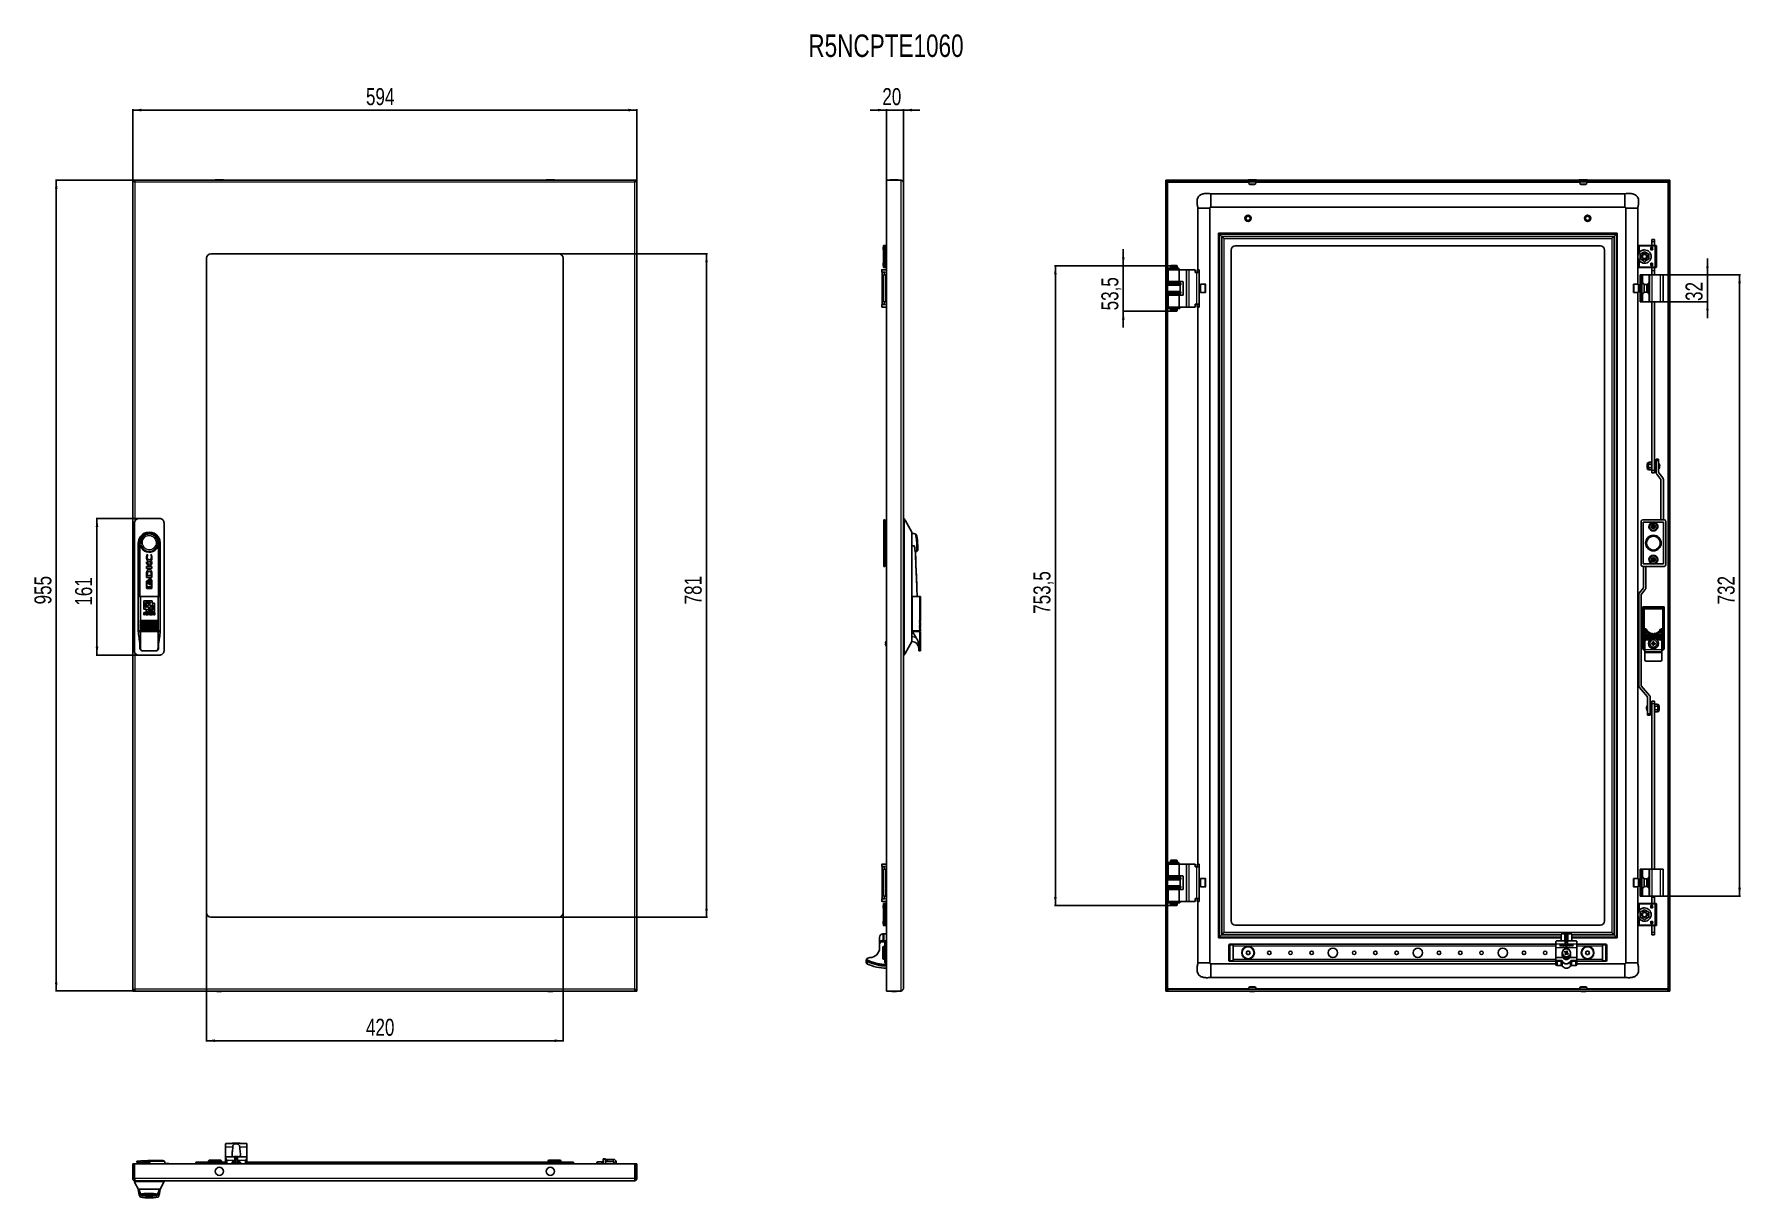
# Model space of a CAD drawing. Header units: millimetres. Extents: x -428 to 1583, y -501 to 869.
import ezdxf

# ---------------------------------------------------------------- set-up
doc = ezdxf.new("R2010")
doc.units = ezdxf.units.MM
doc.layers.add('FORMAT', color=7, linetype='Continuous')
doc.styles.add('SLDTEXTSTYLE0', font='TXT', dxfattribs={"width": 0.75})
doc.dimstyles.new('SLDDIMSTYLE0', dxfattribs={"dimtxt": 20, "dimasz": 10, "dimexe": 0, "dimexo": 0.0625, "dimgap": 5, "dimtad": 2, "dimdec": 1, "dimrnd": 1e-09, "dimzin": 12, "dimdsep": 46, "dimtxsty": 'SLDTEXTSTYLE0', "dimsah": 1, "dimcen": 0.09, "dimadec": 0, "dimazin": 3, "dimtfac": 1, "dimtofl": 0, "dimtmove": 0, "dimatfit": 3, "dimfxl": 0, "dimfrac": 2, "dimtolj": 1, "dimtzin": 12, "dimarcsym": 0})
doc.dimstyles.new('SLDDIMSTYLE1', dxfattribs={"dimtxt": 20, "dimasz": 10, "dimexe": 0, "dimexo": 0.0625, "dimgap": 5, "dimtad": 2, "dimdec": 1, "dimrnd": 1e-09, "dimzin": 12, "dimdsep": 46, "dimtxsty": 'SLDTEXTSTYLE0', "dimsah": 1, "dimcen": 0.09, "dimadec": 0, "dimazin": 3, "dimtfac": 1, "dimtmove": 0, "dimatfit": 0, "dimfxl": 0, "dimfrac": 2, "dimtolj": 1, "dimtzin": 12, "dimarcsym": 0})

msp = doc.modelspace()

# ---------------------------------------------------------------- texts
at = {"layer": 'FORMAT', "insert": (484.35, 868.88), "char_height": 26.4583, "attachment_point": 1, "style": 'SLDTEXTSTYLE0'}
msp.add_mtext('R5NCPTE1060', dxfattribs=at)

# ---------------------------------------------------------------- blocks, each defined once
blk = doc.blocks.new('_D')
at = {"layer": 'FORMAT'}
for p, q in [((-311.6, 697.4), (-311.6, 780.9)), ((-311.6, 779.9), (282.4, 779.9)), ((282.4, 697.4), (282.4, 780.9))]:
    blk.add_line(p, q, dxfattribs=at)
for points in [[(-311.6, 779.9), (-301.6, 778.3), (-301.6, 781.4)], [(282.4, 779.9), (272.4, 781.4), (272.4, 778.3)]]:
    blk.add_solid(points, dxfattribs=at)
at = {"layer": 'FORMAT', "insert": (-36.8, 805.7), "char_height": 20, "attachment_point": 1, "style": 'SLDTEXTSTYLE0'}
blk.add_mtext('594', dxfattribs=at)
blk = doc.blocks.new('_D_1')
at = {"layer": 'FORMAT'}
for p, q in [((-311.7, 697.4), (-402.7, 697.4)), ((-401.7, -257.6), (-401.7, 697.4)), ((-311.7, -257.6), (-402.7, -257.6))]:
    blk.add_line(p, q, dxfattribs=at)
for points in [[(-401.7, 697.4), (-403.2, 687.4), (-400.1, 687.4)], [(-401.7, -257.6), (-400.1, -247.6), (-403.2, -247.6)]]:
    blk.add_solid(points, dxfattribs=at)
at = {"layer": 'FORMAT', "insert": (-427.4, 197.7), "char_height": 20, "attachment_point": 1, "rotation": 90, "style": 'SLDTEXTSTYLE0'}
blk.add_mtext('955', dxfattribs=at)
blk = doc.blocks.new('_D_2')
at = {"layer": 'FORMAT'}
for p, q in [((-224.6, -165.6), (-224.6, -317.1)), ((195.4, -165.6), (195.4, -317.1)), ((-224.6, -316.1), (195.4, -316.1))]:
    blk.add_line(p, q, dxfattribs=at)
for points in [[(-224.6, -316.1), (-214.6, -317.7), (-214.6, -314.6)], [(195.4, -316.1), (185.4, -314.6), (185.4, -317.7)]]:
    blk.add_solid(points, dxfattribs=at)
at = {"layer": 'FORMAT', "insert": (-36.8, -290.3), "char_height": 20, "attachment_point": 1, "style": 'SLDTEXTSTYLE0'}
blk.add_mtext('420', dxfattribs=at)
blk = doc.blocks.new('_D_3')
at = {"layer": 'FORMAT'}
for p, q in [((190.4, 610.4), (365.4, 610.4)), ((364.4, -170.6), (364.4, 610.4)), ((190.4, -170.6), (365.4, -170.6))]:
    blk.add_line(p, q, dxfattribs=at)
for points in [[(364.4, 610.4), (362.8, 600.4), (365.9, 600.4)], [(364.4, -170.6), (365.9, -160.6), (362.8, -160.6)]]:
    blk.add_solid(points, dxfattribs=at)
at = {"layer": 'FORMAT', "insert": (338.6, 197.7), "char_height": 20, "attachment_point": 1, "rotation": 90, "style": 'SLDTEXTSTYLE0'}
blk.add_mtext('781', dxfattribs=at)
blk = doc.blocks.new('_D_4')
at = {"layer": 'FORMAT'}
for p, q in [((-304.2, 298.9), (-354.7, 298.9)), ((-353.7, 298.9), (-353.7, 137.9)), ((-304.2, 137.9), (-354.7, 137.9))]:
    blk.add_line(p, q, dxfattribs=at)
for points in [[(-353.7, 298.9), (-355.2, 288.9), (-352.1, 288.9)], [(-353.7, 137.9), (-352.1, 147.9), (-355.2, 147.9)]]:
    blk.add_solid(points, dxfattribs=at)
at = {"layer": 'FORMAT', "insert": (-379.4, 196.2), "char_height": 20, "attachment_point": 1, "rotation": 90, "style": 'SLDTEXTSTYLE0'}
blk.add_mtext('161', dxfattribs=at)
blk = doc.blocks.new('_D_5')
at = {"layer": 'FORMAT'}
for p, q in [((576.3, 779.9), (557, 779.9)), ((576.3, 697.4), (576.3, 780.9)), ((576.3, 779.9), (596.3, 779.9)), ((596.3, 694.8), (596.3, 780.9)), ((596.3, 779.9), (615.5, 779.9))]:
    blk.add_line(p, q, dxfattribs=at)
for points in [[(576.3, 779.9), (566.3, 781.4), (566.3, 778.3)], [(596.3, 779.9), (606.3, 778.3), (606.3, 781.4)]]:
    blk.add_solid(points, dxfattribs=at)
at = {"layer": 'FORMAT', "insert": (571.5, 805.7), "char_height": 20, "attachment_point": 1, "style": 'SLDTEXTSTYLE0'}
blk.add_mtext('20', dxfattribs=at)
blk = doc.blocks.new('_D_6')
at = {"layer": 'FORMAT'}
for p, q in [((911.4, 596.6), (774.3, 596.6)), ((775.3, -156.9), (775.3, 596.6)), ((911.4, -156.9), (774.3, -156.9))]:
    blk.add_line(p, q, dxfattribs=at)
for points in [[(775.3, 596.6), (773.8, 586.6), (776.9, 586.6)], [(775.3, -156.9), (776.9, -146.9), (773.8, -146.9)]]:
    blk.add_solid(points, dxfattribs=at)
at = {"layer": 'FORMAT', "insert": (749.5, 186.6), "char_height": 20, "attachment_point": 1, "rotation": 90, "style": 'SLDTEXTSTYLE0'}
blk.add_mtext('753,5', dxfattribs=at)
blk = doc.blocks.new('_D_7')
at = {"layer": 'FORMAT'}
for p, q in [((855.3, 596.6), (855.3, 615.9)), ((911.4, 596.6), (854.3, 596.6)), ((855.3, 596.6), (855.3, 543.1)), ((911.4, 543.1), (854.3, 543.1)), ((855.3, 543.1), (855.3, 523.9))]:
    blk.add_line(p, q, dxfattribs=at)
for points in [[(855.3, 596.6), (856.9, 606.6), (853.8, 606.6)], [(855.3, 543.1), (853.8, 533.1), (856.9, 533.1)]]:
    blk.add_solid(points, dxfattribs=at)
at = {"layer": 'FORMAT', "insert": (829.5, 544), "char_height": 20, "attachment_point": 1, "rotation": 90, "style": 'SLDTEXTSTYLE0'}
blk.add_mtext('53,5', dxfattribs=at)
blk = doc.blocks.new('_D_8')
at = {"layer": 'FORMAT'}
for p, q in [((1491.3, 585.9), (1582.3, 585.9)), ((1581.3, 585.9), (1581.3, -146.1)), ((1491.3, -146.1), (1582.3, -146.1))]:
    blk.add_line(p, q, dxfattribs=at)
for points in [[(1581.3, 585.9), (1579.8, 575.9), (1582.9, 575.9)], [(1581.3, -146.1), (1582.9, -136.1), (1579.8, -136.1)]]:
    blk.add_solid(points, dxfattribs=at)
at = {"layer": 'FORMAT', "insert": (1555.5, 197.7), "char_height": 20, "attachment_point": 1, "rotation": 90, "style": 'SLDTEXTSTYLE0'}
blk.add_mtext('732', dxfattribs=at)
blk = doc.blocks.new('_D_9')
at = {"layer": 'FORMAT'}
for p, q in [((1543.5, 585.9), (1543.5, 605.1)), ((1491.3, 585.9), (1544.5, 585.9)), ((1543.5, 585.9), (1543.5, 553.9)), ((1491.3, 553.9), (1544.5, 553.9)), ((1543.5, 553.9), (1543.5, 534.7))]:
    blk.add_line(p, q, dxfattribs=at)
for points in [[(1543.5, 585.9), (1545, 595.9), (1542, 595.9)], [(1543.5, 553.9), (1542, 543.9), (1545, 543.9)]]:
    blk.add_solid(points, dxfattribs=at)
at = {"layer": 'FORMAT', "insert": (1517.7, 555.1), "char_height": 20, "attachment_point": 1, "rotation": 90, "style": 'SLDTEXTSTYLE0'}
blk.add_mtext('32', dxfattribs=at)

# ---------------------------------------------------------------- dimensions: what is measured, and where the dimension line sits
at = {"layer": 'FORMAT'}
for base, p1, p2, dimstyle, picture, middle in [((282.35, 779.89), (-311.65, 697.39), (282.35, 697.39), 'SLDDIMSTYLE0', '_D', (-14.65, 779.89)), ((596.26, 779.89), (576.26, 697.39), (596.26, 694.79), 'SLDDIMSTYLE1', '_D_5', (586.26, 779.89)), ((195.35, -316.11), (-224.65, -165.61), (195.35, -165.61), 'SLDDIMSTYLE0', '_D_2', (-14.65, -316.11))]:
    dim = msp.add_linear_dim(base=base, p1=p1, p2=p2, dimstyle=dimstyle, dxfattribs=at)
    dim.commit()
    dim.dimension.update_dxf_attribs({"geometry": picture, "text_midpoint": middle, "dimtype": 160})
for base, p1, p2, dimstyle, picture, middle in [((-401.65, 697.39), (-311.65, -257.61), (-311.65, 697.39), 'SLDDIMSTYLE0', '_D_1', (-401.65, 219.89)), ((364.36, 610.39), (190.35, -170.61), (190.35, 610.39), 'SLDDIMSTYLE0', '_D_3', (364.36, 219.89)), ((855.32, 543.14), (911.4, 596.64), (911.4, 543.14), 'SLDDIMSTYLE1', '_D_7', (855.32, 569.89)), ((1543.49, 553.89), (1491.32, 585.89), (1491.32, 553.89), 'SLDDIMSTYLE1', '_D_9', (1543.49, 569.89)), ((775.32, 596.64), (911.4, -156.86), (911.4, 596.64), 'SLDDIMSTYLE0', '_D_6', (775.32, 219.89)), ((1581.33, -146.11), (1491.32, 585.89), (1491.32, -146.11), 'SLDDIMSTYLE0', '_D_8', (1581.33, 219.89)), ((-353.65, 137.89), (-304.15, 298.89), (-304.15, 137.89), 'SLDDIMSTYLE0', '_D_4', (-353.65, 218.39))]:
    dim = msp.add_linear_dim(base=base, p1=p1, p2=p2, angle=90, dimstyle=dimstyle, dxfattribs=at)
    dim.commit()
    dim.dimension.update_dxf_attribs({"geometry": picture, "text_midpoint": middle, "dimtype": 160})

# ---------------------------------------------------------------- linework, layer by layer
at = {"color": 7, "linetype": 'Continuous', "lineweight": 25}
for p, q in [((-311.65, -257.61), (-311.65, 697.39)), ((-311.65, 697.39), (-309.65, 697.39)), ((280.05, 697.39), (-309.35, 697.39)), ((-309.35, 695.67), (-309.35, 697.39)), ((280.05, 697.39), (280.05, 695.68)), ((282.35, 697.39), (280.35, 697.39)), ((282.35, -257.61), (282.35, 697.39)), ((576.26, -257.61), (576.26, 697.39)), ((593.66, 697.39), (576.26, 697.39)), ((596.26, 694.79), (596.26, 295.89)), ((905.32, 697.39), (905.32, -257.61)), ((905.32, 697.39), (907.32, 697.39)), ((907.32, 697.39), (907.32, -257.61)), ((907.62, 695.39), (907.62, 697.39)), ((1497.02, 697.39), (907.62, 697.39)), ((1497.02, 695.39), (907.62, 695.39)), ((907.92, 694.79), (907.72, 695.39)), ((1007.32, 692.77), (1003.73, 692.77)), ((1004.22, 692.39), (1010.42, 692.39)), ((1010.91, 692.77), (1007.32, 692.77)), ((1400.91, 692.77), (1393.73, 692.77)), ((1394.22, 692.39), (1400.42, 692.39)), ((1496.93, 695.39), (1496.72, 694.79)), ((1497.02, 695.39), (1497.02, 697.39)), ((1499.32, 697.39), (1497.32, 697.39)), ((1497.32, -257.61), (1497.32, 697.39)), ((1499.32, -257.61), (1499.32, 697.39)), ((943.32, 664.39), (944.3, 664.39)), ((943.32, 664.39), (943.32, 591.89)), ((944.3, 664.39), (946.75, 664.39)), ((946.75, 664.39), (950.32, 664.39)), ((950.32, 664.39), (953.89, 664.39)), ((957.32, 664.39), (957.32, -224.61)), ((958.32, 681.39), (958.32, 665.55)), ((958.32, 681.39), (1446.32, 681.39)), ((958.32, 665.39), (1446.32, 665.39)), ((1447.32, 664.39), (1447.32, -224.61)), ((1461.32, 664.39), (1461.32, 620.06)), ((967.32, 634.89), (967.32, -195.11)), ((967.32, 634.89), (968.32, 633.89)), ((967.32, 634.89), (1437.32, 634.89)), ((968.42, 633.79), (970.73, 631.48)), ((970.73, 631.48), (971.42, 630.79)), ((971.42, 630.79), (973.73, 628.48)), ((1430.91, 628.48), (1433.22, 630.79)), ((1433.22, 630.79), (1433.91, 631.48)), ((1433.91, 631.48), (1436.22, 633.79)), ((1436.32, 633.89), (1437.32, 634.89)), ((1437.32, 634.89), (1437.32, -195.11)), ((1478.02, 627.59), (1481.02, 627.59)), ((1478.02, 624.59), (1478.02, 627.59)), ((1478.02, 624.59), (1478.02, 620.39)), ((1481.02, 627.59), (1481.02, 624.59)), ((1481.02, 624.59), (1481.02, 620.39)), ((-224.65, 605.39), (-224.65, -165.61)), ((190.35, 610.39), (-219.65, 610.39)), ((195.35, -165.61), (195.35, 605.39)), ((572.66, 619.89), (572.66, 594.89)), ((576.26, 620.39), (574.66, 620.39)), ((982.32, 614.89), (982.32, -175.11)), ((987.32, 619.89), (1417.32, 619.89)), ((1422.32, 614.89), (1422.32, -175.11)), ((1461.32, 619.89), (1461.32, 594.89)), ((1462.15, 610.51), (1463.66, 612.77)), ((1463.66, 602), (1462.15, 604.26)), ((1481.32, 620.39), (1463.32, 620.39)), ((1469.32, 613.1), (1464.37, 610.25)), ((1464.37, 610.25), (1464.37, 608.39)), ((1464.37, 608.39), (1466.33, 608.39)), ((1464.37, 606.39), (1464.37, 608.39)), ((1464.37, 606.39), (1466.33, 606.39)), ((1464.37, 606.39), (1464.37, 604.53)), ((1464.37, 604.53), (1469.32, 601.67)), ((1467.03, 608.39), (1466.33, 608.39)), ((1466.33, 606.39), (1467.03, 606.39)), ((1474.27, 610.25), (1469.32, 613.1)), ((1469.32, 601.67), (1474.27, 604.53)), ((1472.31, 608.39), (1471.61, 608.39)), ((1471.61, 606.39), (1472.31, 606.39)), ((1472.31, 608.39), (1474.27, 608.39)), ((1472.31, 606.39), (1474.27, 606.39)), ((1474.27, 608.39), (1474.27, 610.25)), ((1474.27, 608.39), (1474.27, 606.39)), ((1474.27, 604.53), (1474.27, 606.39)), ((1476.76, 617.35), (1476.76, 615.48)), ((1477.22, 615.48), (1477.22, 615.76)), ((1477.29, 617.09), (1477.29, 617.31)), ((1477.67, 617.09), (1477.29, 617.09)), ((1477.29, 616.74), (1477.72, 616.74)), ((1477.29, 616.15), (1477.29, 616.74)), ((1481.92, 620.39), (1481.67, 620.39)), ((1483.32, 594.89), (1483.32, 619.89)), ((570.71, 591.39), (570.71, 589.39)), ((576.26, 591.89), (571.21, 591.89)), ((571.21, 588.89), (574.71, 588.89)), ((571.21, 588.89), (571.21, 588.59)), ((571.21, 551.19), (571.21, 588.59)), ((571.21, 588.59), (574.21, 588.59)), ((572.76, 553.89), (572.76, 585.89)), ((572.76, 585.89), (575.76, 585.89)), ((573.71, 588.89), (573.71, 588.59)), ((574.21, 588.59), (574.71, 588.59)), ((574.66, 594.39), (576.26, 594.39)), ((574.71, 588.59), (574.71, 588.89)), ((576.26, 585.89), (575.76, 585.89)), ((907.67, 593.59), (907.67, 592.69)), ((907.67, 593.59), (920.56, 593.59)), ((907.67, 592.69), (920.56, 592.69)), ((908.37, 591.89), (908.37, 577.89)), ((908.37, 591.89), (921.27, 591.89)), ((911.4, 596.64), (910.82, 595.64)), ((910.82, 595.64), (910.82, 593.64)), ((918.82, 595.64), (910.82, 595.64)), ((915.58, 593.64), (910.82, 593.64)), ((910.82, 592.64), (910.82, 591.89)), ((915.58, 592.64), (910.82, 592.64)), ((911.32, 593.64), (911.32, 593.59)), ((911.32, 592.69), (911.32, 592.64)), ((911.4, 596.64), (918.24, 596.64)), ((918.82, 593.64), (915.58, 593.64)), ((918.82, 592.64), (915.58, 592.64)), ((918.82, 595.64), (918.24, 596.64)), ((918.32, 593.59), (918.32, 593.64)), ((918.32, 592.64), (918.32, 592.69)), ((918.82, 593.64), (918.82, 595.64)), ((918.82, 591.89), (918.82, 592.64)), ((920.56, 593.59), (920.65, 593.59)), ((920.56, 592.69), (920.65, 592.69)), ((920.65, 592.69), (920.65, 593.59)), ((920.65, 593.59), (920.86, 593.59)), ((920.65, 592.69), (920.86, 592.69)), ((920.86, 592.69), (920.86, 593.59)), ((921.27, 577.89), (921.27, 591.89)), ((929.37, 591.89), (921.27, 591.89)), ((929.87, 591.89), (929.37, 591.89)), ((929.87, 591.89), (932.87, 591.89)), ((929.87, 547.89), (929.87, 591.89)), ((939.87, 591.89), (932.87, 591.89)), ((939.87, 591.89), (939.87, 588.59)), ((939.87, 588.59), (941.87, 588.59)), ((941.87, 588.59), (944.87, 588.59)), ((942.37, 591.89), (944.87, 591.89)), ((942.37, 591.39), (942.37, 591.89)), ((942.37, 591.39), (942.37, 589.39)), ((942.37, 588.89), (942.37, 589.39)), ((944.87, 588.89), (942.37, 588.89)), ((942.37, 588.89), (942.37, 588.59)), ((944.87, 591.89), (944.87, 591.39)), ((944.87, 591.39), (944.87, 589.39)), ((944.87, 589.39), (944.87, 588.89)), ((944.87, 588.59), (944.87, 588.89)), ((944.87, 551.19), (944.87, 588.59)), ((1461.32, 594.71), (1461.32, 574.89)), ((1463.32, 594.39), (1481.32, 594.39)), ((1464.32, 584.89), (1464.32, 585.89)), ((1464.32, 585.89), (1466.32, 585.89)), ((1464.32, 583.89), (1464.32, 584.89)), ((1464.32, 582.89), (1464.32, 583.89)), ((1466.32, 585.89), (1466.32, 584.89)), ((1467.32, 585.89), (1466.32, 585.89)), ((1466.32, 583.89), (1466.32, 584.89)), ((1466.32, 583.89), (1466.32, 582.89)), ((1467.32, 585.89), (1474.32, 585.89)), ((1475.32, 585.89), (1474.32, 585.89)), ((1475.32, 553.89), (1475.32, 585.89)), ((1475.32, 585.89), (1478.32, 585.89)), ((1476.76, 597.43), (1476.76, 599.3)), ((1477.22, 599.3), (1477.22, 599.02)), ((1477.29, 598.03), (1477.29, 598.62)), ((1477.72, 598.03), (1477.29, 598.03)), ((1477.67, 597.68), (1477.29, 597.68)), ((1477.29, 597.68), (1477.29, 597.46)), ((1478.02, 594.48), (1478.02, 591.09)), ((1478.02, 591.09), (1478.02, 585.89)), ((1488.32, 585.89), (1478.32, 585.89)), ((1481.02, 594.48), (1481.02, 591.09)), ((1481.02, 591.09), (1481.02, 585.89)), ((1481.67, 594.39), (1481.92, 594.39)), ((1488.32, 585.89), (1491.32, 585.89)), ((1491.32, 553.89), (1491.32, 585.89)), ((907.32, 576.89), (922.32, 576.89)), ((922.32, 576.29), (907.32, 576.29)), ((922.32, 573.49), (907.32, 573.49)), ((922.32, 566.29), (907.32, 566.29)), ((922.32, 563.49), (907.32, 563.49)), ((921.27, 577.89), (908.37, 577.89)), ((910.82, 577.89), (910.82, 576.89)), ((918.82, 576.89), (918.82, 577.89)), ((921.27, 577.89), (925.37, 577.89)), ((922.32, 576.29), (922.32, 576.89)), ((923.02, 575.6), (922.32, 576.29)), ((922.32, 573.49), (923.02, 574.17)), ((922.32, 566.29), (922.32, 573.49)), ((923.02, 565.6), (922.32, 566.29)), ((922.32, 563.49), (923.02, 564.17)), ((922.32, 562.89), (922.32, 563.49)), ((925.87, 577.39), (925.87, 562.39)), ((946.12, 572.89), (944.87, 572.89)), ((944.87, 566.89), (946.12, 566.89)), ((951.77, 574.89), (946.37, 574.89)), ((946.37, 574.89), (946.37, 564.89)), ((946.37, 564.89), (951.77, 564.89)), ((952.37, 574.29), (952.37, 565.49)), ((1456.32, 567.64), (1456.32, 574.29)), ((1456.32, 565.49), (1456.32, 567.64)), ((1462.32, 574.89), (1456.92, 574.89)), ((1456.92, 564.89), (1462.32, 564.89)), ((1461.32, 564.89), (1461.32, -125.11)), ((1462.32, 567.33), (1462.32, 574.89)), ((1462.32, 564.89), (1462.32, 567.33)), ((1463.82, 572.89), (1462.57, 572.89)), ((1462.57, 566.89), (1463.82, 566.89)), ((1464.32, 574.89), (1463.82, 574.89)), ((1463.82, 574.89), (1463.82, 573.68)), ((1463.82, 573.68), (1463.82, 564.89)), ((1463.82, 564.89), (1464.32, 564.89)), ((1466.32, 582.89), (1464.32, 582.89)), ((1464.32, 582.89), (1464.32, 582.39)), ((1466.32, 582.39), (1464.32, 582.39)), ((1464.32, 582.39), (1464.32, 557.39)), ((1466.32, 582.89), (1466.32, 582.39)), ((1466.32, 582.39), (1466.32, 557.39)), ((1466.32, 575.89), (1467.32, 575.89)), ((1467.32, 563.89), (1466.32, 563.89)), ((1468.02, 575.89), (1467.32, 575.89)), ((1467.32, 563.89), (1468.02, 563.89)), ((1468.02, 575.89), (1468.02, 575.44)), ((1468.02, 564.34), (1468.02, 563.89)), ((1471.95, 574.39), (1468.82, 574.39)), ((1468.82, 565.39), (1468.82, 574.39)), ((1468.82, 565.39), (1471.95, 565.39)), ((1472.82, 573.89), (1471.95, 574.39)), ((1471.95, 565.39), (1471.95, 574.39)), ((1471.95, 565.39), (1472.82, 565.89)), ((1472.82, 565.89), (1472.82, 573.89)), ((1473.62, 563.89), (1473.62, 575.89)), ((1474.32, 575.89), (1473.62, 575.89)), ((1473.62, 563.89), (1474.32, 563.89)), ((1474.32, 575.89), (1475.32, 575.89)), ((1475.32, 563.89), (1474.32, 563.89)), ((570.71, 550.39), (570.71, 548.39)), ((574.21, 551.19), (571.21, 551.19)), ((571.21, 551.19), (571.21, 550.89)), ((574.71, 550.89), (571.21, 550.89)), ((571.21, 547.89), (576.26, 547.89)), ((575.76, 553.89), (572.76, 553.89)), ((573.71, 551.19), (573.71, 550.89)), ((574.71, 551.19), (574.21, 551.19)), ((574.71, 550.89), (574.71, 551.19)), ((575.76, 553.89), (576.26, 553.89)), ((907.32, 562.89), (922.32, 562.89)), ((907.67, 547.09), (907.67, 546.19)), ((907.67, 547.09), (921.97, 547.09)), ((907.67, 546.19), (921.97, 546.19)), ((908.37, 561.89), (908.37, 547.89)), ((908.37, 561.89), (921.27, 561.89)), ((921.27, 547.89), (908.37, 547.89)), ((910.82, 562.89), (910.82, 561.89)), ((910.82, 547.89), (910.82, 547.14)), ((915.58, 547.14), (910.82, 547.14)), ((910.82, 546.14), (910.82, 544.14)), ((915.58, 546.14), (910.82, 546.14)), ((910.82, 544.14), (911.4, 543.14)), ((910.82, 544.14), (915.58, 544.14)), ((911.32, 547.14), (911.32, 547.09)), ((911.32, 546.19), (911.32, 546.14)), ((915.47, 543.14), (911.4, 543.14)), ((918.24, 543.14), (915.47, 543.14)), ((918.82, 547.14), (915.58, 547.14)), ((918.82, 546.14), (915.58, 546.14)), ((915.58, 544.14), (918.82, 544.14)), ((918.24, 543.14), (918.82, 544.14)), ((918.32, 547.09), (918.32, 547.14)), ((918.32, 546.14), (918.32, 546.19)), ((918.82, 561.89), (918.82, 562.89)), ((918.82, 547.14), (918.82, 547.89)), ((918.82, 544.14), (918.82, 546.14)), ((921.27, 547.89), (921.27, 561.89)), ((925.37, 561.89), (921.27, 561.89)), ((921.27, 547.89), (929.37, 547.89)), ((921.97, 546.19), (921.97, 547.09)), ((929.37, 547.89), (929.87, 547.89)), ((932.87, 547.89), (929.87, 547.89)), ((932.87, 547.89), (939.87, 547.89)), ((939.87, 551.19), (941.87, 551.19)), ((939.87, 551.19), (939.87, 547.89)), ((944.87, 551.19), (941.87, 551.19)), ((942.37, 551.19), (942.37, 550.89)), ((942.37, 550.89), (944.87, 550.89)), ((942.37, 550.39), (942.37, 550.89)), ((942.37, 550.39), (942.37, 548.39)), ((942.37, 547.89), (942.37, 548.39)), ((944.87, 547.89), (942.37, 547.89)), ((943.32, 547.89), (943.32, -108.11)), ((944.87, 550.89), (944.87, 551.19)), ((944.87, 550.89), (944.87, 550.39)), ((944.87, 550.39), (944.87, 548.39)), ((944.87, 548.39), (944.87, 547.89)), ((1466.32, 557.39), (1464.32, 557.39)), ((1464.32, 557.39), (1464.32, 556.89)), ((1464.32, 555.89), (1464.32, 556.89)), ((1464.32, 556.89), (1466.32, 556.89)), ((1464.32, 554.89), (1464.32, 555.89)), ((1464.32, 553.89), (1464.32, 554.89)), ((1466.32, 553.89), (1464.32, 553.89)), ((1466.32, 557.39), (1466.32, 556.89)), ((1466.32, 556.89), (1466.32, 555.89)), ((1466.32, 554.89), (1466.32, 555.89)), ((1466.32, 554.89), (1466.32, 553.89)), ((1466.32, 553.89), (1467.32, 553.89)), ((1474.32, 553.89), (1467.32, 553.89)), ((1474.32, 553.89), (1475.32, 553.89)), ((1478.32, 553.89), (1475.32, 553.89)), ((1478.02, 553.89), (1478.02, 355.59)), ((1478.32, 553.89), (1488.32, 553.89)), ((1481.02, 553.89), (1481.02, 355.59)), ((1491.32, 553.89), (1488.32, 553.89)), ((1472.82, 363.54), (1472.32, 363.04)), ((1472.32, 358.14), (1472.32, 363.04)), ((1474.02, 364.44), (1472.82, 364.44)), ((1472.82, 360.59), (1472.82, 364.44)), ((1474.37, 365.04), (1474.02, 364.44)), ((1474.02, 360.59), (1474.02, 364.44)), ((1477.47, 365.04), (1474.37, 365.04)), ((1477.47, 362.81), (1474.37, 362.81)), ((1477.82, 364.44), (1477.47, 365.04)), ((1477.82, 364.44), (1477.82, 356.74)), ((1478.02, 363.54), (1477.82, 363.54)), ((1483.02, 364.59), (1481.02, 364.59)), ((1483.02, 366.89), (1483.02, 368.89)), ((1483.02, 368.89), (1486.02, 368.89)), ((1483.02, 366.89), (1483.02, 352.96)), ((1486.02, 368.89), (1486.02, 366.89)), ((1486.02, 352.96), (1486.02, 366.89)), ((1472.32, 358.14), (1472.82, 357.64)), ((1472.82, 356.74), (1472.82, 360.59)), ((1472.82, 356.74), (1474.02, 356.74)), ((1474.02, 356.74), (1474.02, 360.59)), ((1474.02, 356.74), (1474.37, 356.14)), ((1477.47, 358.36), (1474.37, 358.36)), ((1477.47, 356.14), (1474.37, 356.14)), ((1477.47, 356.14), (1477.82, 356.74)), ((1477.82, 357.64), (1478.02, 357.64)), ((1478.02, 352.59), (1478.02, 355.59)), ((1481.02, 352.59), (1478.02, 352.59)), ((1481.02, 356.59), (1483.02, 356.59)), ((1481.02, 355.59), (1481.02, 352.59)), ((1483.71, 350.98), (1488.58, 344.8)), ((1490.93, 346.66), (1486.06, 352.83)), ((1488.62, 344.68), (1488.62, 297.39)), ((1491.62, 297.39), (1491.62, 344.68)), ((-309.65, 293.39), (-309.65, 143.39)), ((-280.15, 298.89), (-304.15, 298.89)), ((-274.65, 143.39), (-274.65, 293.39)), ((573.36, 297.39), (574.26, 297.39)), ((573.36, 295.39), (573.36, 297.39)), ((573.36, 244.39), (573.36, 295.39)), ((574.66, 296.99), (574.66, 295.39)), ((574.66, 296.59), (576.26, 296.59)), ((574.66, 295.39), (574.66, 244.39)), ((597.26, 298.89), (596.26, 298.89)), ((596.26, 295.89), (596.26, 293.39)), ((596.26, 293.39), (596.26, 143.39)), ((597.26, 293.39), (597.26, 143.39)), ((606.26, 282.89), (598.33, 296.97)), ((606.26, 282.89), (606.26, 277.42)), ((1465.32, 295.39), (1465.32, 244.39)), ((1492.32, 297.39), (1467.32, 297.39)), ((1467.82, 294.39), (1467.82, 245.39)), ((1478.22, 294.39), (1467.82, 294.39)), ((1477.91, 289.55), (1477.55, 289.99)), ((1479.12, 289.99), (1477.55, 289.99)), ((1477.91, 289.22), (1477.55, 288.79)), ((1477.55, 288.79), (1479.12, 288.79)), ((1479.12, 289.55), (1477.91, 289.55)), ((1477.91, 289.22), (1479.12, 289.22)), ((1479.22, 291.66), (1479.22, 290.09)), ((1479.66, 291.29), (1479.22, 291.66)), ((1479.22, 288.69), (1479.22, 287.12)), ((1479.66, 287.48), (1479.22, 287.12)), ((1479.66, 291.29), (1479.66, 290.09)), ((1479.66, 288.69), (1479.66, 287.48)), ((1479.98, 291.29), (1480.42, 291.66)), ((1479.98, 290.09), (1479.98, 291.29)), ((1479.98, 287.48), (1479.98, 288.69)), ((1479.98, 287.48), (1480.42, 287.12)), ((1480.42, 290.09), (1480.42, 291.66)), ((1480.42, 287.12), (1480.42, 288.69)), ((1482.09, 289.99), (1480.52, 289.99)), ((1481.73, 289.55), (1480.52, 289.55)), ((1480.52, 289.22), (1481.73, 289.22)), ((1480.52, 288.79), (1482.09, 288.79)), ((1491.82, 294.39), (1481.42, 294.39)), ((1481.73, 289.55), (1482.09, 289.99)), ((1481.73, 289.22), (1482.09, 288.79)), ((1491.82, 245.39), (1491.82, 294.39)), ((1494.32, 244.39), (1494.32, 295.39)), ((-305.15, 269.89), (-305.15, 207.06)), ((-303.15, 206.89), (-303.15, 266.89)), ((-303.15, 266.89), (-303.15, 266.89)), ((-281.15, 266.89), (-281.15, 206.89)), ((-281.15, 266.89), (-281.15, 266.89)), ((-279.15, 166.89), (-279.15, 269.89)), ((606.26, 277.42), (606.26, 269.89)), ((606.26, 269.89), (606.26, 166.89)), ((613.2, 261.82), (613.2, 262.01)), ((-294.85, 256.56), (-295.37, 253.41)), ((-292.5, 244.22), (-295.29, 248.01)), ((-295.29, 248.01), (-295.29, 246.32)), ((-295.29, 246.32), (-292.34, 242.33)), ((-292.34, 242.33), (-295.29, 242.33)), ((-295.29, 242.33), (-295.29, 240.11)), ((-293.76, 256.19), (-294.85, 256.56)), ((-293.76, 255.9), (-293.76, 256.19)), ((-289, 248.1), (-292.5, 244.22)), ((-291.64, 242.33), (-289, 245.37)), ((-289, 242.33), (-291.64, 242.33)), ((-289.36, 256.16), (-290.16, 256.44)), ((-290.16, 256.44), (-290.16, 256.21)), ((-288.92, 253.38), (-289.36, 256.16)), ((-289, 245.37), (-289, 248.1)), ((-289, 240.11), (-289, 242.33)), ((573.36, 242.39), (573.36, 244.39)), ((573.36, 242.39), (574.26, 242.39)), ((574.66, 244.39), (574.66, 242.79)), ((576.26, 243.19), (574.66, 243.19)), ((610.78, 250.21), (610.38, 259.41)), ((610.49, 256.19), (610.44, 256.56)), ((610.5, 256.19), (610.45, 256.56)), ((610.45, 256.56), (610.57, 253.41)), ((610.5, 255.9), (610.49, 256.19)), ((610.5, 256.19), (610.49, 256.19)), ((610.51, 255.9), (610.5, 256.19)), ((610.51, 255.9), (610.5, 255.9)), ((610.86, 248.13), (610.77, 250.21)), ((610.78, 250.2), (610.77, 250.2)), ((611.04, 244.22), (610.81, 248.01)), ((611.02, 244.62), (610.89, 247.71)), ((610.89, 246.32), (611.12, 242.33)), ((611.01, 244.62), (611.04, 244.22)), ((611.08, 242.96), (611.03, 244.22)), ((611.04, 244.22), (611.03, 244.22)), ((611.06, 242.33), (611.05, 242.33)), ((611.12, 242.33), (611.06, 242.33)), ((611.21, 240.11), (611.11, 242.33)), ((1467.32, 242.39), (1492.32, 242.39)), ((1467.82, 245.39), (1478.22, 245.39)), ((1468.02, 242.39), (1468.02, 217.16)), ((1471.02, 217.16), (1471.02, 242.39)), ((1477.91, 250.55), (1477.55, 250.99)), ((1477.55, 250.99), (1479.12, 250.99)), ((1477.91, 250.22), (1477.55, 249.79)), ((1479.12, 249.79), (1477.55, 249.79)), ((1477.91, 250.55), (1479.12, 250.55)), ((1479.12, 250.22), (1477.91, 250.22)), ((1479.22, 251.09), (1479.22, 252.66)), ((1479.66, 252.29), (1479.22, 252.66)), ((1479.22, 248.12), (1479.22, 249.69)), ((1479.66, 248.48), (1479.22, 248.12)), ((1479.66, 251.09), (1479.66, 252.29)), ((1479.66, 248.48), (1479.66, 249.69)), ((1479.98, 252.29), (1480.42, 252.66)), ((1479.98, 252.29), (1479.98, 251.09)), ((1479.98, 249.69), (1479.98, 248.48)), ((1479.98, 248.48), (1480.42, 248.12)), ((1480.42, 252.66), (1480.42, 251.09)), ((1480.42, 249.69), (1480.42, 248.12)), ((1480.52, 250.99), (1482.09, 250.99)), ((1480.52, 250.55), (1481.73, 250.55)), ((1481.73, 250.22), (1480.52, 250.22)), ((1482.09, 249.79), (1480.52, 249.79)), ((1481.42, 245.39), (1491.82, 245.39)), ((1481.73, 250.55), (1482.09, 250.99)), ((1481.73, 250.22), (1482.09, 249.79)), ((-295.29, 240.11), (-289, 240.11)), ((-295.29, 233.7), (-295.29, 229.47)), ((-295.29, 229.47), (-289, 229.47)), ((-295.29, 224.88), (-295.29, 217.04)), ((-294.78, 218.5), (-294.78, 224.74)), ((-294.78, 224.74), (-294.2, 224.74)), ((-294.2, 225.53), (-294.63, 225.53)), ((-294.33, 234.37), (-294.42, 233.39)), ((-294.42, 233.39), (-294.42, 231.84)), ((-294.42, 231.84), (-289.78, 231.84)), ((-294.2, 224.74), (-294.2, 225.53)), ((-292.47, 221.57), (-292.21, 221.71)), ((-292.19, 227.24), (-292.42, 227.38)), ((-291.45, 227.76), (-292.12, 227.76)), ((-292.06, 221.82), (-291.81, 222.09)), ((-291.81, 226.84), (-292.05, 227.12)), ((-291.71, 224.47), (-291.43, 226.02)), ((-291.43, 222.9), (-291.71, 224.47)), ((-291.43, 226.02), (-291.66, 226.59)), ((-291.66, 222.34), (-291.43, 222.9)), ((-290.36, 227.76), (-291.05, 227.76)), ((-289.78, 231.84), (-289.78, 233.26)), ((-289.49, 222.18), (-289.49, 218.5)), ((-289.03, 234.53), (-289.2, 236.15)), ((-289, 233.53), (-289.03, 234.53)), ((-289, 233.51), (-289, 233.53)), ((-289, 233.49), (-289, 233.51)), ((-289, 229.47), (-289, 233.49)), ((-289, 217.04), (-289, 224.88)), ((611.16, 240.11), (611.16, 240.12)), ((611.16, 240.11), (611.16, 240.11)), ((611.27, 238.85), (611.22, 240.11)), ((611.26, 238.84), (611.26, 238.84)), ((611.37, 236.38), (611.28, 238.52)), ((611.38, 236.39), (611.37, 236.39)), ((611.58, 231.84), (611.38, 236.41)), ((611.43, 234.37), (611.47, 233.39)), ((611.44, 234.37), (611.48, 233.39)), ((611.55, 231.84), (611.54, 231.84)), ((611.67, 229.47), (611.57, 231.84)), ((611.62, 229.47), (611.62, 229.47)), ((611.79, 227), (611.68, 229.47)), ((611.75, 227.76), (611.75, 227.76)), ((611.76, 227.76), (611.76, 227.76)), ((611.78, 227.24), (611.77, 227.38)), ((611.8, 226.84), (611.79, 227.12)), ((611.82, 225.53), (611.81, 225.53)), ((611.88, 225.07), (611.82, 226.31)), ((611.83, 225.53), (611.82, 225.53)), ((611.85, 224.74), (611.82, 225.53)), ((611.86, 224.74), (611.83, 225.53)), ((611.85, 224.74), (611.84, 224.74)), ((611.85, 225.57), (611.9, 224.47)), ((611.85, 224.74), (611.86, 224.74)), ((611.89, 224.76), (611.88, 225.07)), ((611.93, 223.86), (611.89, 224.65)), ((611.98, 222.63), (611.93, 223.86)), ((612.02, 221.82), (612.01, 222.09)), ((612.03, 221.57), (612.02, 221.71)), ((612.16, 218.5), (612.05, 221.18)), ((-305.11, 206.89), (-305.11, 166.39)), ((-305.11, 206.89), (-302.49, 206.89)), ((-302.49, 206.89), (-281.8, 206.89)), ((-302.49, 206.89), (-302.49, 178.89)), ((-298.49, 201.89), (-288.73, 201.89)), ((-298.49, 201.89), (-298.49, 192.13)), ((-289.49, 218.5), (-294.78, 218.5)), ((-294.63, 216.39), (-289.66, 216.39)), ((-292.27, 221.1), (-291.6, 221.1)), ((-291.21, 221.1), (-290.51, 221.1)), ((-288.73, 201.89), (-288.73, 198.96)), ((-281.8, 206.89), (-281.8, 178.89)), ((-281.8, 206.89), (-279.18, 206.89)), ((-279.18, 206.89), (-279.18, 166.39)), ((606.26, 206.89), (606.46, 206.89)), ((606.46, 206.89), (606.7, 206.89)), ((606.7, 206.89), (606.7, 166.39)), ((606.7, 206.89), (615.81, 206.89)), ((612.04, 221.1), (612.04, 221.1)), ((612.05, 221.1), (612.05, 221.1)), ((612.16, 217.04), (612.1, 218.48)), ((612.12, 218.5), (612.11, 218.5)), ((612.25, 216.39), (612.15, 218.5)), ((612.67, 206.89), (612.26, 216.39)), ((615.81, 206.89), (615.81, 178.89)), ((615.81, 206.89), (616.46, 206.89)), ((616.22, 201.89), (616.46, 201.89)), ((616.22, 201.89), (616.22, 192.13)), ((616.45, 199.94), (616.45, 201.89)), ((616.46, 201.89), (616.46, 206.89)), ((1462.52, 209.07), (1462.52, 102.09)), ((1467.98, 217.03), (1463.22, 211.06)), ((1465.52, 102.09), (1465.52, 209.07)), ((1465.56, 209.19), (1470.32, 215.16)), ((-295.56, 192.13), (-298.49, 192.13)), ((-296.42, 188.33), (-298.49, 188.33)), ((-298.49, 188.33), (-298.49, 185.36)), ((-298.49, 185.36), (-297.61, 185.36)), ((-297.61, 187.83), (-297.61, 187.03)), ((-297.61, 187.83), (-296.54, 187.83)), ((-296.58, 187.03), (-297.61, 187.03)), ((-297.61, 186.54), (-297.61, 185.36)), ((-297.61, 186.54), (-296.68, 186.54)), ((-296.54, 199.94), (-296.54, 194.08)), ((-296.54, 199.94), (-290.68, 199.94)), ((-295.56, 194.08), (-296.54, 194.08)), ((-296.05, 186.06), (-296.04, 185.74)), ((-295.91, 185.36), (-294.95, 185.36)), ((-290.68, 198.96), (-295.56, 198.96)), ((-295.56, 198.96), (-295.56, 194.08)), ((-295.56, 192.13), (-295.56, 189.2)), ((-285.8, 189.2), (-295.56, 189.2)), ((-295.12, 185.79), (-295.14, 186.15)), ((-295.12, 185.79), (-295.12, 185.78)), ((-294.95, 185.45), (-294.95, 185.36)), ((-293.11, 188.33), (-294.64, 185.36)), ((-294.64, 185.36), (-293.71, 185.36)), ((-293.71, 185.36), (-293.42, 185.97)), ((-293.61, 197.01), (-293.61, 194.08)), ((-293.61, 197.01), (-290.68, 197.01)), ((-290.68, 194.08), (-293.61, 194.08)), ((-293.61, 192.13), (-293.61, 191.15)), ((-293.61, 192.13), (-288.73, 192.13)), ((-287.75, 191.15), (-293.61, 191.15)), ((-293.42, 185.97), (-291.75, 185.97)), ((-293.19, 186.46), (-292.59, 187.73)), ((-291.99, 186.46), (-293.19, 186.46)), ((-292.08, 188.33), (-293.11, 188.33)), ((-292.59, 187.73), (-291.99, 186.46)), ((-290.53, 185.36), (-292.08, 188.33)), ((-291.75, 185.97), (-291.46, 185.36)), ((-291.46, 185.36), (-290.53, 185.36)), ((-290.68, 199.94), (-290.68, 198.96)), ((-290.68, 197.01), (-290.68, 194.08)), ((-288.76, 188.33), (-290.07, 188.33)), ((-290.07, 188.33), (-290.07, 185.36)), ((-290.07, 185.36), (-289.24, 185.36)), ((-289.24, 187.75), (-289.24, 185.36)), ((-289.24, 187.75), (-288.36, 185.36)), ((-287.91, 186.07), (-288.76, 188.33)), ((-288.73, 198.96), (-285.8, 198.96)), ((-288.73, 197.01), (-288.73, 192.13)), ((-288.73, 197.01), (-287.75, 197.01)), ((-288.36, 185.36), (-287.45, 185.36)), ((-287.06, 188.33), (-287.91, 186.07)), ((-287.75, 197.01), (-287.75, 191.15)), ((-287.45, 185.36), (-286.57, 187.75)), ((-285.73, 188.33), (-287.06, 188.33)), ((-286.57, 187.75), (-286.57, 185.36)), ((-286.57, 185.36), (-285.73, 185.36)), ((-285.8, 198.96), (-285.8, 189.2)), ((-285.73, 188.33), (-285.73, 185.36)), ((616.39, 192.13), (616.22, 192.13)), ((616.35, 188.33), (616.22, 188.33)), ((616.22, 188.33), (616.22, 185.36)), ((616.22, 185.36), (616.28, 185.36)), ((616.27, 187.83), (616.27, 187.03)), ((616.28, 187.83), (616.27, 187.83)), ((616.28, 187.03), (616.27, 187.03)), ((616.27, 186.54), (616.27, 185.36)), ((616.28, 186.54), (616.27, 186.54)), ((616.28, 187.83), (616.28, 187.03)), ((616.28, 187.83), (616.35, 187.83)), ((616.34, 187.03), (616.28, 187.03)), ((616.28, 186.54), (616.28, 185.36)), ((616.28, 186.54), (616.34, 186.54)), ((616.34, 199.94), (616.34, 194.08)), ((616.35, 199.94), (616.34, 199.94)), ((616.35, 194.08), (616.34, 194.08)), ((616.35, 199.94), (616.35, 194.08)), ((616.35, 199.94), (616.46, 199.94)), ((616.39, 194.08), (616.35, 194.08)), ((616.37, 185.36), (616.38, 185.36)), ((616.39, 186.8), (616.38, 186.8)), ((616.38, 185.36), (616.42, 185.36)), ((616.46, 198.96), (616.39, 198.96)), ((616.39, 198.96), (616.39, 194.08)), ((616.39, 192.13), (616.39, 189.2)), ((616.46, 189.2), (616.39, 189.2)), ((616.41, 187.49), (616.4, 187.49)), ((616.41, 186.15), (616.4, 186.15)), ((616.4, 185.79), (616.4, 185.78)), ((616.41, 185.79), (616.4, 185.79)), ((616.41, 185.78), (616.4, 185.78)), ((616.41, 185.79), (616.41, 185.78)), ((616.41, 185.45), (616.41, 185.36)), ((616.42, 185.45), (616.41, 185.45)), ((616.46, 188.33), (616.42, 185.36)), ((616.42, 185.45), (616.42, 185.36)), ((616.42, 185.36), (616.45, 185.36)), ((616.44, 197.01), (616.44, 194.08)), ((616.45, 197.01), (616.44, 197.01)), ((616.45, 194.08), (616.44, 194.08)), ((616.44, 192.13), (616.44, 191.15)), ((616.45, 192.13), (616.44, 192.13)), ((616.45, 191.15), (616.44, 191.15)), ((616.44, 185.36), (616.44, 185.97)), ((616.45, 185.97), (616.44, 185.97)), ((616.45, 197.01), (616.45, 198.96)), ((616.45, 197.01), (616.45, 194.08)), ((616.45, 197.01), (616.46, 197.01)), ((616.45, 192.13), (616.45, 194.08)), ((616.46, 194.08), (616.45, 194.08)), ((616.45, 192.13), (616.45, 191.15)), ((616.45, 192.13), (616.46, 192.13)), ((616.45, 189.2), (616.45, 191.15)), ((616.46, 191.15), (616.45, 191.15)), ((616.45, 186.46), (616.45, 187.73)), ((616.46, 187.73), (616.45, 187.73)), ((616.45, 185.97), (616.45, 186.78)), ((616.46, 186.46), (616.45, 186.46)), ((616.45, 185.97), (616.46, 185.97)), ((616.45, 185.36), (616.45, 185.97)), ((616.46, 198.96), (616.46, 199.94)), ((616.46, 194.08), (616.46, 197.01)), ((616.46, 191.15), (616.46, 192.13)), ((616.46, 188.33), (616.46, 189.2)), ((616.46, 187.7), (616.46, 188.33)), ((616.46, 188.33), (616.46, 188.33)), ((616.46, 186.46), (616.46, 187.73)), ((616.46, 187.73), (616.46, 186.46)), ((616.46, 186.46), (616.46, 186.46)), ((616.46, 178.89), (616.46, 185.97)), ((1492.32, 194.89), (1467.32, 194.89)), ((1467.32, 194.89), (1467.32, 144.89)), ((1467.5, 144.89), (1467.5, 192.21)), ((1468.5, 193.21), (1491.14, 193.21)), ((1492.14, 192.21), (1492.14, 144.89)), ((1492.32, 144.89), (1492.32, 194.89)), ((-305.15, 166.89), (-305.11, 165.89)), ((-305.11, 166.39), (-302.49, 166.39)), ((-305.11, 165.89), (-302.49, 165.89)), ((-303.15, 165.89), (-303.15, 166.39)), ((-302.75, 178.79), (-302.54, 178.79)), ((-302.75, 177.39), (-302.54, 177.39)), ((-302.75, 175.99), (-302.54, 175.99)), ((-302.75, 174.59), (-302.54, 174.59)), ((-302.75, 173.19), (-302.54, 173.19)), ((-302.75, 171.79), (-302.54, 171.79)), ((-302.75, 170.39), (-302.54, 170.39)), ((-302.75, 168.99), (-302.54, 168.99)), ((-281.75, 178.79), (-302.54, 178.79)), ((-281.75, 177.39), (-302.54, 177.39)), ((-281.75, 175.99), (-302.54, 175.99)), ((-281.75, 174.59), (-302.54, 174.59)), ((-281.75, 173.19), (-302.54, 173.19)), ((-281.75, 171.79), (-302.54, 171.79)), ((-281.75, 170.39), (-302.54, 170.39)), ((-281.75, 168.99), (-302.54, 168.99)), ((-302.49, 167.69), (-302.49, 166.39)), ((-302.49, 166.39), (-281.8, 166.39)), ((-302.49, 145.89), (-302.49, 165.89)), ((-302.49, 165.89), (-281.8, 165.89)), ((-281.8, 167.69), (-281.8, 166.39)), ((-281.8, 166.39), (-279.18, 166.39)), ((-281.8, 145.89), (-281.8, 165.89)), ((-281.8, 165.89), (-279.18, 165.89)), ((-281.75, 178.79), (-281.55, 178.79)), ((-281.75, 177.39), (-281.55, 177.39)), ((-281.75, 175.99), (-281.55, 175.99)), ((-281.75, 174.59), (-281.55, 174.59)), ((-281.75, 173.19), (-281.55, 173.19)), ((-281.75, 171.79), (-281.55, 171.79)), ((-281.75, 170.39), (-281.55, 170.39)), ((-281.75, 168.99), (-281.55, 168.99)), ((-281.15, 166.39), (-281.15, 165.89)), ((-279.19, 165.89), (-279.15, 166.89)), ((606.26, 166.89), (606.26, 165.89)), ((606.26, 166.39), (606.46, 166.39)), ((606.46, 165.89), (606.26, 165.89)), ((606.46, 166.39), (606.7, 166.39)), ((606.46, 165.89), (606.7, 165.89)), ((606.7, 166.39), (615.81, 166.39)), ((606.7, 165.89), (615.81, 165.89)), ((614.46, 165.89), (614.44, 166.39)), ((615.27, 178.79), (615.7, 178.79)), ((615.27, 177.39), (615.7, 177.39)), ((615.27, 175.99), (615.7, 175.99)), ((615.27, 174.59), (615.7, 174.59)), ((615.27, 173.19), (615.7, 173.19)), ((615.27, 171.79), (615.7, 171.79)), ((615.27, 170.39), (615.7, 170.39)), ((615.27, 168.99), (615.7, 168.99)), ((616.36, 178.79), (615.7, 178.79)), ((616.36, 177.39), (615.7, 177.39)), ((616.36, 175.99), (615.7, 175.99)), ((616.36, 174.59), (615.7, 174.59)), ((616.36, 173.19), (615.7, 173.19)), ((616.36, 171.79), (615.7, 171.79)), ((616.36, 170.39), (615.7, 170.39)), ((616.36, 168.99), (615.7, 168.99)), ((616.46, 177.49), (615.81, 177.49)), ((616.46, 176.09), (615.81, 176.09)), ((616.46, 174.69), (615.81, 174.69)), ((616.46, 173.29), (615.81, 173.29)), ((616.46, 171.89), (615.81, 171.89)), ((616.46, 170.49), (615.81, 170.49)), ((616.46, 169.09), (615.81, 169.09)), ((615.81, 167.69), (615.81, 166.39)), ((616.46, 167.69), (615.81, 167.69)), ((615.81, 166.39), (616.46, 166.39)), ((615.81, 145.89), (615.81, 165.89)), ((615.81, 165.89), (616.46, 165.89)), ((616.46, 177.49), (615.96, 178.79)), ((616.46, 176.09), (615.96, 177.39)), ((616.46, 174.69), (615.96, 175.99)), ((616.46, 173.29), (615.96, 174.59)), ((616.46, 171.89), (615.96, 173.19)), ((616.46, 170.49), (615.96, 171.79)), ((616.46, 169.09), (615.96, 170.39)), ((616.46, 167.69), (615.96, 168.99)), ((616.46, 166.39), (616.46, 167.69)), ((616.46, 142.89), (616.46, 165.89)), ((1470.72, 166.33), (1470.27, 167.89)), ((1470.72, 161.84), (1470.47, 161.59)), ((1470.72, 161.84), (1470.72, 166.33)), ((1477.82, 161.84), (1470.72, 161.84)), ((1477.82, 162.04), (1478.07, 162.26)), ((1477.82, 162.04), (1477.82, 161.84)), ((1477.82, 161.84), (1478.07, 161.59)), ((1481.82, 162.04), (1481.57, 162.26)), ((1481.82, 161.84), (1481.57, 161.59)), ((1481.82, 161.84), (1481.82, 162.04)), ((1488.92, 161.84), (1481.82, 161.84)), ((1488.92, 166.33), (1489.37, 167.89)), ((1488.92, 166.33), (1488.92, 161.84)), ((1488.92, 161.84), (1489.17, 161.59)), ((-303.11, 145.89), (-303.11, 148.97)), ((-298.87, 142.89), (-299.81, 142.89)), ((-285.42, 142.89), (-298.87, 142.89)), ((-284.49, 142.89), (-285.42, 142.89)), ((-281.19, 145.89), (-281.19, 148.97)), ((575.23, 152.17), (575.54, 152.08)), ((575.54, 150.99), (575.23, 150.91)), ((575.54, 153.53), (575.54, 153.46)), ((575.54, 152.08), (575.54, 150.99)), ((575.54, 149.62), (575.54, 149.54)), ((596.26, 143.39), (596.26, 140.89)), ((596.26, 140.89), (596.26, -255.01)), ((598.33, 139.8), (606.26, 153.89)), ((606.26, 159.36), (606.26, 153.89)), ((606.26, 153.89), (606.46, 153.89)), ((614.46, 145.89), (614.46, 148.97)), ((616.19, 142.89), (614.46, 142.89)), ((616.46, 142.89), (616.19, 142.89)), ((1467.32, 144.89), (1467.54, 144.89)), ((1468.79, 158.89), (1468.77, 158.89)), ((1468.8, 158.89), (1468.79, 158.89)), ((1490.84, 158.89), (1468.8, 158.89)), ((1469.32, 156.39), (1469.32, 146.69)), ((1469.82, 144.44), (1469.82, 154.44)), ((1469.82, 141.94), (1469.82, 144.44)), ((1469.82, 141.94), (1489.82, 141.94)), ((1469.82, 140.94), (1469.82, 141.94)), ((1469.82, 132.44), (1469.82, 140.94)), ((1470.19, 155.42), (1470.19, 156.39)), ((1474.32, 157.69), (1470.62, 157.69)), ((1470.62, 156.82), (1474.32, 156.82)), ((1471.32, 155.94), (1474.92, 155.94)), ((1474.76, 156.39), (1474.76, 155.94)), ((1478.26, 151.65), (1477.9, 152.08)), ((1478.26, 151.42), (1477.9, 150.99)), ((1479.71, 151.65), (1478.26, 151.65)), ((1478.26, 151.42), (1479.71, 151.42)), ((1479.71, 151.65), (1479.19, 152.17)), ((1479.71, 151.42), (1479.19, 150.91)), ((1479.71, 153.1), (1479.27, 153.46)), ((1479.71, 149.98), (1479.27, 149.62)), ((1479.71, 153.1), (1479.71, 151.65)), ((1479.71, 151.42), (1479.71, 149.98)), ((1479.93, 153.1), (1480.37, 153.46)), ((1479.93, 151.65), (1479.93, 153.1)), ((1479.93, 151.65), (1480.45, 152.17)), ((1481.38, 151.65), (1479.93, 151.65)), ((1479.93, 149.98), (1479.93, 151.42)), ((1479.93, 151.42), (1480.45, 150.91)), ((1479.93, 151.42), (1481.38, 151.42)), ((1479.93, 149.98), (1480.37, 149.62)), ((1481.38, 151.65), (1481.74, 152.08)), ((1481.38, 151.42), (1481.74, 150.99)), ((1484.72, 155.94), (1488.32, 155.94)), ((1484.89, 155.94), (1484.89, 156.39)), ((1489.02, 157.69), (1485.32, 157.69)), ((1485.32, 156.82), (1489.02, 156.82)), ((1489.46, 156.39), (1489.46, 155.42)), ((1489.82, 144.44), (1489.82, 154.44)), ((1489.82, 141.94), (1489.82, 144.44)), ((1489.82, 140.94), (1489.82, 141.94)), ((1489.82, 132.44), (1489.82, 140.94)), ((1490.32, 146.69), (1490.32, 156.39)), ((1490.85, 158.89), (1490.84, 158.89)), ((1490.87, 158.89), (1490.85, 158.89)), ((1492.1, 144.89), (1492.32, 144.89)), ((-304.15, 137.89), (-280.15, 137.89)), ((597.26, 137.89), (596.26, 137.89)), ((1471.32, 130.94), (1488.32, 130.94)), ((1475.26, 90.59), (1465.57, 101.96)), ((1463.29, 100.01), (1472.97, 88.64)), ((1473.02, 88.51), (1473.02, 69.09)), ((1476.02, 69.09), (1476.02, 88.51)), ((1478.02, 80.59), (1478.02, 83.59)), ((1478.02, 83.59), (1481.02, 83.59)), ((1478.02, -114.11), (1478.02, 80.59)), ((1481.02, 83.59), (1481.02, 80.59)), ((1481.02, -114.11), (1481.02, 80.59)), ((1473.02, 67.09), (1473.02, 69.09)), ((1476.02, 67.09), (1473.02, 67.09)), ((1478.02, 79.59), (1476.02, 79.59)), ((1476.02, 71.59), (1478.02, 71.59)), ((1476.02, 69.09), (1476.02, 67.09)), ((1481.22, 78.54), (1481.02, 78.54)), ((1481.02, 72.64), (1481.22, 72.64)), ((1481.57, 80.04), (1481.22, 79.44)), ((1481.22, 79.44), (1481.22, 71.74)), ((1481.22, 71.74), (1481.57, 71.14)), ((1481.57, 80.04), (1484.67, 80.04)), ((1481.57, 77.81), (1484.67, 77.81)), ((1481.57, 73.36), (1484.67, 73.36)), ((1481.57, 71.14), (1484.67, 71.14)), ((1485.02, 79.44), (1484.67, 80.04)), ((1484.67, 71.14), (1485.02, 71.74)), ((1486.22, 79.44), (1485.02, 79.44)), ((1485.02, 79.44), (1485.02, 71.74)), ((1485.02, 71.74), (1486.22, 71.74)), ((1486.22, 79.44), (1486.22, 71.74)), ((1486.72, 78.04), (1486.22, 78.54)), ((1486.22, 72.64), (1486.72, 73.14)), ((1486.72, 78.04), (1486.72, 73.14)), ((570.71, -108.61), (570.71, -110.61)), ((576.26, -108.11), (571.21, -108.11)), ((571.21, -111.11), (574.71, -111.11)), ((571.21, -111.11), (571.21, -111.41)), ((571.21, -148.81), (571.21, -111.41)), ((571.21, -111.41), (574.21, -111.41)), ((572.76, -114.11), (575.76, -114.11)), ((572.76, -146.11), (572.76, -114.11)), ((573.71, -111.11), (573.71, -111.41)), ((574.21, -111.41), (574.71, -111.41)), ((574.71, -111.41), (574.71, -111.11)), ((576.26, -114.11), (575.76, -114.11)), ((907.67, -106.41), (907.67, -107.31)), ((907.67, -106.41), (920.56, -106.41)), ((907.67, -107.31), (920.56, -107.31)), ((908.37, -108.11), (908.37, -122.11)), ((908.37, -108.11), (921.27, -108.11)), ((911.4, -103.36), (910.82, -104.36)), ((910.82, -104.36), (910.82, -106.36)), ((918.82, -104.36), (910.82, -104.36)), ((915.58, -106.36), (910.82, -106.36)), ((910.82, -107.36), (910.82, -108.11)), ((915.58, -107.36), (910.82, -107.36)), ((911.32, -106.36), (911.32, -106.41)), ((911.32, -107.31), (911.32, -107.36)), ((911.4, -103.36), (918.24, -103.36)), ((918.82, -106.36), (915.58, -106.36)), ((918.82, -107.36), (915.58, -107.36)), ((918.82, -104.36), (918.24, -103.36)), ((918.32, -106.41), (918.32, -106.36)), ((918.32, -107.36), (918.32, -107.31)), ((918.82, -106.36), (918.82, -104.36)), ((918.82, -108.11), (918.82, -107.36)), ((920.56, -106.41), (920.65, -106.41)), ((920.56, -107.31), (920.65, -107.31)), ((920.65, -107.31), (920.65, -106.41)), ((920.65, -106.41), (920.86, -106.41)), ((920.65, -107.31), (920.86, -107.31)), ((920.86, -107.31), (920.86, -106.41)), ((921.27, -122.11), (921.27, -108.11)), ((929.37, -108.11), (921.27, -108.11)), ((929.87, -108.11), (929.37, -108.11)), ((929.87, -108.11), (932.87, -108.11)), ((929.87, -152.11), (929.87, -108.11)), ((939.87, -108.11), (932.87, -108.11)), ((939.87, -108.11), (939.87, -111.41)), ((939.87, -111.41), (941.87, -111.41)), ((941.87, -111.41), (944.87, -111.41)), ((942.37, -108.11), (944.87, -108.11)), ((942.37, -108.61), (942.37, -108.11)), ((942.37, -108.61), (942.37, -110.61)), ((942.37, -111.11), (942.37, -110.61)), ((944.87, -111.11), (942.37, -111.11)), ((942.37, -111.11), (942.37, -111.41)), ((944.87, -108.11), (944.87, -108.61)), ((944.87, -108.61), (944.87, -110.61)), ((944.87, -110.61), (944.87, -111.11)), ((944.87, -111.41), (944.87, -111.11)), ((944.87, -148.81), (944.87, -111.41)), ((1464.32, -115.11), (1464.32, -114.11)), ((1464.32, -114.11), (1466.32, -114.11)), ((1464.32, -116.11), (1464.32, -115.11)), ((1464.32, -117.11), (1464.32, -116.11)), ((1466.32, -117.11), (1464.32, -117.11)), ((1464.32, -117.11), (1464.32, -117.61)), ((1466.32, -117.61), (1464.32, -117.61)), ((1464.32, -117.61), (1464.32, -142.61)), ((1466.32, -114.11), (1466.32, -115.11)), ((1467.32, -114.11), (1466.32, -114.11)), ((1466.32, -116.11), (1466.32, -115.11)), ((1466.32, -116.11), (1466.32, -117.11)), ((1466.32, -117.11), (1466.32, -117.61)), ((1466.32, -117.61), (1466.32, -142.61)), ((1467.32, -114.11), (1474.32, -114.11)), ((1475.32, -114.11), (1474.32, -114.11)), ((1475.32, -114.11), (1478.32, -114.11)), ((1475.32, -146.11), (1475.32, -114.11)), ((1488.32, -114.11), (1478.32, -114.11)), ((1488.32, -114.11), (1491.32, -114.11)), ((1491.32, -146.11), (1491.32, -114.11)), ((907.32, -123.11), (922.32, -123.11)), ((922.32, -123.71), (907.32, -123.71)), ((922.32, -126.51), (907.32, -126.51)), ((922.32, -133.71), (907.32, -133.71)), ((922.32, -136.51), (907.32, -136.51)), ((907.32, -137.11), (922.32, -137.11)), ((921.27, -122.11), (908.37, -122.11)), ((908.37, -138.11), (908.37, -152.11)), ((908.37, -138.11), (921.27, -138.11)), ((910.82, -122.11), (910.82, -123.11)), ((910.82, -137.11), (910.82, -138.11)), ((918.82, -123.11), (918.82, -122.11)), ((918.82, -138.11), (918.82, -137.11)), ((921.27, -122.11), (925.37, -122.11)), ((921.27, -152.11), (921.27, -138.11)), ((925.37, -138.11), (921.27, -138.11)), ((922.32, -123.71), (922.32, -123.11)), ((923.02, -124.4), (922.32, -123.71)), ((922.32, -126.51), (923.02, -125.83)), ((922.32, -133.71), (922.32, -126.51)), ((923.02, -134.4), (922.32, -133.71)), ((922.32, -136.51), (923.02, -135.83)), ((922.32, -137.11), (922.32, -136.51)), ((925.87, -122.61), (925.87, -137.61)), ((946.12, -127.11), (944.87, -127.11)), ((944.87, -133.11), (946.12, -133.11)), ((951.77, -125.11), (946.37, -125.11)), ((946.37, -125.11), (946.37, -135.11)), ((946.37, -135.11), (951.77, -135.11)), ((952.37, -125.71), (952.37, -134.51)), ((1456.32, -132.36), (1456.32, -125.71)), ((1456.32, -134.51), (1456.32, -132.36)), ((1462.32, -125.11), (1456.92, -125.11)), ((1456.92, -135.11), (1462.32, -135.11)), ((1461.32, -135.11), (1461.32, -154.94)), ((1462.32, -132.67), (1462.32, -125.11)), ((1462.32, -135.11), (1462.32, -132.67)), ((1463.82, -127.11), (1462.57, -127.11)), ((1462.57, -133.11), (1463.82, -133.11)), ((1464.32, -125.11), (1463.82, -125.11)), ((1463.82, -125.11), (1463.82, -126.32)), ((1463.82, -126.32), (1463.82, -135.11)), ((1463.82, -135.11), (1464.32, -135.11)), ((1466.32, -124.11), (1467.32, -124.11)), ((1467.32, -136.11), (1466.32, -136.11)), ((1468.02, -124.11), (1467.32, -124.11)), ((1467.32, -136.11), (1468.02, -136.11)), ((1468.02, -124.11), (1468.02, -124.56)), ((1468.02, -135.66), (1468.02, -136.11)), ((1471.95, -125.61), (1468.82, -125.61)), ((1468.82, -134.61), (1468.82, -125.61)), ((1468.82, -134.61), (1471.95, -134.61)), ((1472.82, -126.11), (1471.95, -125.61)), ((1471.95, -134.61), (1471.95, -125.61)), ((1471.95, -134.61), (1472.82, -134.11)), ((1472.82, -134.11), (1472.82, -126.11)), ((1473.62, -136.11), (1473.62, -124.11)), ((1474.32, -124.11), (1473.62, -124.11)), ((1473.62, -136.11), (1474.32, -136.11)), ((1474.32, -124.11), (1475.32, -124.11)), ((1475.32, -136.11), (1474.32, -136.11)), ((570.71, -149.61), (570.71, -151.61)), ((574.21, -148.81), (571.21, -148.81)), ((571.21, -148.81), (571.21, -149.11)), ((574.71, -149.11), (571.21, -149.11)), ((571.21, -152.11), (576.26, -152.11)), ((572.66, -155.11), (572.66, -180.11)), ((575.76, -146.11), (572.76, -146.11)), ((573.71, -148.81), (573.71, -149.11)), ((574.71, -148.81), (574.21, -148.81)), ((576.26, -154.61), (574.66, -154.61)), ((574.71, -149.11), (574.71, -148.81)), ((575.76, -146.11), (576.26, -146.11)), ((907.67, -152.91), (907.67, -153.81)), ((907.67, -152.91), (921.97, -152.91)), ((907.67, -153.81), (921.97, -153.81)), ((921.27, -152.11), (908.37, -152.11)), ((910.82, -152.11), (910.82, -152.86)), ((915.58, -152.86), (910.82, -152.86)), ((910.82, -153.86), (910.82, -155.86)), ((915.58, -153.86), (910.82, -153.86)), ((910.82, -155.86), (911.4, -156.86)), ((910.82, -155.86), (915.58, -155.86)), ((911.32, -152.86), (911.32, -152.91)), ((911.32, -153.81), (911.32, -153.86)), ((915.47, -156.86), (911.4, -156.86)), ((918.24, -156.86), (915.47, -156.86)), ((918.82, -152.86), (915.58, -152.86)), ((918.82, -153.86), (915.58, -153.86)), ((915.58, -155.86), (918.82, -155.86)), ((918.24, -156.86), (918.82, -155.86)), ((918.32, -152.91), (918.32, -152.86)), ((918.32, -153.86), (918.32, -153.81)), ((918.82, -152.86), (918.82, -152.11)), ((918.82, -155.86), (918.82, -153.86)), ((921.27, -152.11), (929.37, -152.11)), ((921.97, -153.81), (921.97, -152.91)), ((929.37, -152.11), (929.87, -152.11)), ((932.87, -152.11), (929.87, -152.11)), ((932.87, -152.11), (939.87, -152.11)), ((939.87, -148.81), (941.87, -148.81)), ((939.87, -148.81), (939.87, -152.11)), ((944.87, -148.81), (941.87, -148.81)), ((942.37, -148.81), (942.37, -149.11)), ((942.37, -149.11), (944.87, -149.11)), ((942.37, -149.61), (942.37, -149.11)), ((942.37, -149.61), (942.37, -151.61)), ((942.37, -152.11), (942.37, -151.61)), ((944.87, -152.11), (942.37, -152.11)), ((943.32, -152.11), (943.32, -224.61)), ((944.87, -149.11), (944.87, -148.81)), ((944.87, -149.11), (944.87, -149.61)), ((944.87, -149.61), (944.87, -151.61)), ((944.87, -151.61), (944.87, -152.11)), ((1461.32, -155.11), (1461.32, -180.11)), ((1481.32, -154.61), (1463.32, -154.61)), ((1466.32, -142.61), (1464.32, -142.61)), ((1464.32, -142.61), (1464.32, -143.11)), ((1464.32, -144.11), (1464.32, -143.11)), ((1464.32, -143.11), (1466.32, -143.11)), ((1464.32, -145.11), (1464.32, -144.11)), ((1464.32, -146.11), (1464.32, -145.11)), ((1466.32, -146.11), (1464.32, -146.11)), ((1466.32, -142.61), (1466.32, -143.11)), ((1466.32, -143.11), (1466.32, -144.11)), ((1466.32, -145.11), (1466.32, -144.11)), ((1466.32, -145.11), (1466.32, -146.11)), ((1466.32, -146.11), (1467.32, -146.11)), ((1474.32, -146.11), (1467.32, -146.11)), ((1474.32, -146.11), (1475.32, -146.11)), ((1478.32, -146.11), (1475.32, -146.11)), ((1476.76, -157.65), (1476.76, -159.52)), ((1477.22, -159.52), (1477.22, -159.24)), ((1477.29, -157.91), (1477.29, -157.69)), ((1477.67, -157.91), (1477.29, -157.91)), ((1477.29, -158.26), (1477.72, -158.26)), ((1477.29, -158.85), (1477.29, -158.26)), ((1478.02, -146.57), (1478.02, -146.11)), ((1478.02, -147.07), (1478.02, -146.57)), ((1478.02, -147.07), (1481.02, -147.07)), ((1478.02, -154.61), (1478.02, -147.07)), ((1478.32, -146.11), (1488.32, -146.11)), ((1481.02, -146.57), (1481.02, -146.11)), ((1481.02, -147.07), (1481.02, -146.57)), ((1481.02, -154.91), (1481.02, -147.07)), ((1481.92, -154.61), (1481.67, -154.61)), ((1483.32, -180.11), (1483.32, -155.11)), ((1491.32, -146.11), (1488.32, -146.11)), ((-219.65, -170.61), (190.35, -170.61)), ((574.66, -180.61), (576.26, -180.61)), ((1417.32, -180.11), (987.32, -180.11)), ((1461.32, -180.29), (1461.32, -224.61)), ((1462.15, -164.49), (1463.66, -162.23)), ((1463.66, -173), (1462.15, -170.74)), ((1463.32, -180.61), (1481.32, -180.61)), ((1469.32, -161.9), (1464.37, -164.75)), ((1464.37, -164.75), (1464.37, -166.61)), ((1464.37, -166.61), (1466.33, -166.61)), ((1464.37, -168.61), (1464.37, -166.61)), ((1464.37, -168.61), (1466.33, -168.61)), ((1464.37, -168.61), (1464.37, -170.47)), ((1464.37, -170.47), (1469.32, -173.33)), ((1467.03, -166.61), (1466.33, -166.61)), ((1466.33, -168.61), (1467.03, -168.61)), ((1474.27, -164.75), (1469.32, -161.9)), ((1469.32, -173.33), (1474.27, -170.47)), ((1472.31, -166.61), (1471.61, -166.61)), ((1471.61, -168.61), (1472.31, -168.61)), ((1472.31, -166.61), (1474.27, -166.61)), ((1472.31, -168.61), (1474.27, -168.61)), ((1474.27, -166.61), (1474.27, -164.75)), ((1474.27, -166.61), (1474.27, -168.61)), ((1474.27, -170.47), (1474.27, -168.61)), ((1476.76, -177.57), (1476.76, -175.7)), ((1477.22, -175.7), (1477.22, -175.98)), ((1477.29, -176.97), (1477.29, -176.38)), ((1477.72, -176.97), (1477.29, -176.97)), ((1477.67, -177.32), (1477.29, -177.32)), ((1477.29, -177.32), (1477.29, -177.54)), ((1478.02, -188.41), (1478.02, -180.61)), ((1481.02, -188.41), (1481.02, -180.61)), ((1481.67, -180.61), (1481.92, -180.61)), ((568.26, -200.4), (568.26, -194.46)), ((568.26, -200.4), (568.26, -194.46)), ((568.26, -202.46), (568.26, -200.4)), ((572.26, -190.46), (572.26, -190.46)), ((572.26, -190.46), (572.29, -190.46)), ((572.26, -198.46), (576.26, -198.46)), ((572.29, -190.46), (573.25, -190.46)), ((573.25, -190.46), (576.26, -190.46)), ((574.26, -200.96), (576.26, -200.96)), ((574.26, -203.61), (574.26, -200.96)), ((968.32, -194.11), (967.32, -195.11)), ((1371.07, -195.11), (967.32, -195.11)), ((970.73, -191.7), (968.42, -194.01)), ((971.42, -191.01), (970.73, -191.7)), ((973.73, -188.7), (971.42, -191.01)), ((1364.82, -199.96), (1364.82, -202.46)), ((1375.82, -198.46), (1366.32, -198.46)), ((1371.07, -190.46), (1371.07, -197.96)), ((1371.07, -190.46), (1375.6, -190.46)), ((1375.6, -190.46), (1376.32, -190.46)), ((1376.32, -190.46), (1378.32, -190.46)), ((1376.32, -194.46), (1376.32, -190.46)), ((1376.32, -200.4), (1376.32, -194.46)), ((1378.32, -190.46), (1378.32, -194.46)), ((1378.32, -190.46), (1379.04, -190.46)), ((1378.32, -200.4), (1378.32, -194.46)), ((1388.32, -198.46), (1378.82, -198.46)), ((1379.04, -190.46), (1383.57, -190.46)), ((1383.57, -190.46), (1383.57, -197.96)), ((1437.32, -195.11), (1383.57, -195.11)), ((1389.82, -199.96), (1389.82, -202.46)), ((1433.22, -191.01), (1430.91, -188.7)), ((1433.91, -191.7), (1433.22, -191.01)), ((1436.22, -194.01), (1433.91, -191.7)), ((1437.32, -195.11), (1436.32, -194.11)), ((1478.02, -191.41), (1478.02, -188.41)), ((1481.02, -191.41), (1478.02, -191.41)), ((1481.02, -188.41), (1481.02, -191.41)), ((568.14, -204.61), (568.16, -204.61)), ((568.16, -202.79), (568.26, -202.79)), ((568.16, -202.93), (568.26, -202.93)), ((568.16, -202.93), (568.16, -204.48)), ((568.16, -204.48), (568.26, -204.48)), ((568.16, -204.61), (568.26, -204.61)), ((568.16, -204.68), (568.26, -204.68)), ((568.16, -204.81), (568.26, -204.81)), ((568.16, -205.81), (568.16, -204.81)), ((568.16, -206.31), (568.16, -205.81)), ((568.16, -205.81), (568.26, -205.81)), ((568.16, -206.31), (568.26, -206.31)), ((568.26, -202.46), (568.26, -206.71)), ((572.76, -205.11), (572.26, -205.61)), ((572.26, -219.61), (572.26, -205.61)), ((572.26, -219.61), (572.76, -220.11)), ((574.26, -205.11), (572.76, -205.11)), ((572.76, -205.11), (572.76, -220.11)), ((572.76, -220.11), (574.26, -220.11)), ((574.26, -221.61), (574.26, -203.61)), ((575.26, -202.61), (576.26, -202.61)), ((979.82, -221.61), (979.82, -203.61)), ((980.82, -202.61), (984.82, -202.61)), ((1364.82, -202.61), (984.82, -202.61)), ((984.82, -202.61), (984.82, -203.61)), ((984.82, -203.61), (984.82, -221.61)), ((984.82, -204.61), (984.82, -220.61)), ((1001.17, -210.61), (1000.01, -212.61)), ((1000.01, -212.61), (1001.17, -214.61)), ((1003.48, -210.61), (1001.17, -210.61)), ((1001.17, -214.61), (1003.48, -214.61)), ((1004.63, -212.61), (1003.48, -210.61)), ((1003.48, -214.61), (1004.63, -212.61)), ((1364.82, -202.46), (1364.82, -206.71)), ((1364.82, -206.71), (1364.82, -218.21)), ((1364.82, -220.36), (1364.82, -218.21)), ((1364.82, -218.21), (1373.23, -218.21)), ((1364.82, -221.27), (1364.82, -220.36)), ((1369.91, -204.48), (1369.91, -202.81)), ((1369.91, -202.81), (1370.67, -202.81)), ((1370.67, -203.08), (1370.18, -203.08)), ((1370.18, -203.08), (1370.18, -203.58)), ((1370.18, -203.58), (1370.77, -203.58)), ((1370.47, -203.85), (1370.18, -203.85)), ((1370.18, -203.85), (1370.18, -204.48)), ((1370.96, -204.56), (1370.47, -203.85)), ((1370.77, -203.84), (1371.18, -204.42)), ((1371.52, -204.59), (1371.52, -202.81)), ((1371.52, -202.81), (1372.58, -202.81)), ((1372.58, -204.59), (1371.52, -204.59)), ((1372.58, -203.08), (1371.78, -203.08)), ((1371.78, -203.08), (1371.78, -203.49)), ((1371.78, -203.49), (1372.53, -203.49)), ((1372.53, -203.75), (1371.78, -203.75)), ((1371.78, -203.75), (1371.78, -204.32)), ((1371.78, -204.32), (1372.58, -204.32)), ((1372.47, -212.61), (1372.47, -215.61)), ((1372.67, -214.11), (1372.47, -214.11)), ((1374.06, -203.92), (1373.85, -203.92)), ((1373.86, -203.65), (1374.35, -203.65)), ((1374.35, -203.65), (1374.35, -203.95)), ((1374.78, -204), (1374.78, -202.92)), ((1375.31, -211.66), (1375, -211.77)), ((1375.04, -202.92), (1375.04, -204)), ((1375.31, -211.66), (1375.64, -211.15)), ((1376.06, -211.92), (1375.31, -211.66)), ((1375.86, -214.3), (1375.54, -214.33)), ((1375.64, -211.15), (1375.61, -210.83)), ((1375.64, -211.15), (1376.18, -211.74)), ((1375.79, -203.99), (1375.79, -202.92)), ((1375.86, -214.3), (1376.45, -213.75)), ((1376.37, -214.63), (1375.86, -214.3)), ((1376.06, -211.92), (1375.9, -212.11)), ((1376.05, -202.92), (1376.05, -203.99)), ((1376.5, -212.79), (1376.06, -211.92)), ((1376.18, -211.74), (1376.28, -211.52)), ((1376.18, -211.74), (1377.15, -211.79)), ((1376.45, -213.75), (1376.23, -213.65)), ((1376.5, -212.79), (1376.26, -212.84)), ((1376.34, -204.61), (1376.34, -202.95)), ((1377.4, -204.61), (1376.34, -204.61)), ((1376.63, -213.87), (1376.37, -214.63)), ((1376.37, -214.63), (1376.48, -214.94)), ((1376.45, -213.75), (1376.5, -212.79)), ((1376.6, -202.95), (1376.6, -204.35)), ((1376.6, -204.35), (1377.4, -204.35)), ((1377.49, -213.43), (1376.63, -213.87)), ((1376.63, -213.87), (1376.81, -214.03)), ((1376.82, -205.81), (1377.32, -206.31)), ((1377.07, -205.81), (1376.82, -205.81)), ((1377.57, -204.81), (1377.07, -204.81)), ((1377.07, -204.81), (1377.07, -205.81)), ((1377.15, -211.79), (1377.1, -211.55)), ((1377.15, -211.79), (1378.01, -211.35)), ((1377.32, -206.31), (1377.82, -205.81)), ((1377.49, -213.43), (1377.54, -213.67)), ((1378.46, -213.49), (1377.49, -213.43)), ((1377.57, -205.81), (1377.57, -204.81)), ((1377.82, -205.81), (1377.57, -205.81)), ((1377.76, -204.44), (1378.34, -202.9)), ((1378.01, -211.35), (1377.83, -211.19)), ((1378.1, -204.28), (1378.01, -204.52)), ((1378.01, -211.35), (1378.27, -210.6)), ((1378.91, -204.28), (1378.1, -204.28)), ((1378.19, -211.47), (1378.14, -212.44)), ((1378.14, -212.44), (1378.38, -212.39)), ((1378.14, -212.44), (1378.58, -213.3)), ((1378.27, -210.6), (1378.17, -210.29)), ((1378.5, -203.14), (1378.19, -204.01)), ((1378.19, -204.01), (1378.82, -204.01)), ((1378.78, -210.93), (1378.19, -211.47)), ((1378.19, -211.47), (1378.42, -211.57)), ((1378.27, -210.6), (1378.78, -210.93)), ((1378.46, -213.49), (1378.36, -213.71)), ((1379.01, -214.07), (1378.46, -213.49)), ((1378.82, -204.01), (1378.5, -203.14)), ((1378.58, -213.3), (1378.74, -213.12)), ((1378.58, -213.3), (1379.34, -213.56)), ((1378.66, -202.92), (1379.25, -204.44)), ((1378.78, -210.93), (1379.1, -210.9)), ((1379, -204.52), (1378.91, -204.28)), ((1379.34, -213.56), (1379.01, -214.07)), ((1379.01, -214.07), (1379.03, -214.4)), ((1379.34, -213.56), (1379.64, -213.46)), ((1379.59, -202.81), (1380.71, -202.81)), ((1380.01, -203.08), (1379.59, -203.08)), ((1380.01, -204.55), (1380.01, -203.08)), ((1380.71, -203.08), (1380.32, -203.08)), ((1380.32, -203.08), (1380.32, -204.55)), ((1381.18, -204.48), (1381.18, -202.95)), ((1381.41, -218.21), (1389.82, -218.21)), ((1381.44, -202.95), (1381.44, -204.48)), ((1382.17, -214.11), (1381.97, -214.11)), ((1382.17, -215.61), (1382.17, -212.61)), ((1383.6, -204.48), (1383.6, -202.92)), ((1384.7, -204.5), (1383.86, -203.24)), ((1383.86, -203.24), (1383.86, -204.47)), ((1383.87, -202.87), (1384.68, -204.11)), ((1384.68, -204.11), (1384.68, -202.93)), ((1384.94, -202.93), (1384.94, -204.48)), ((1389.82, -202.46), (1389.82, -206.71)), ((1419.82, -202.61), (1389.82, -202.61)), ((1389.82, -206.71), (1389.82, -218.21)), ((1389.82, -220.36), (1389.82, -218.21)), ((1389.82, -220.36), (1389.82, -221.27)), ((1401.17, -210.61), (1400.01, -212.61)), ((1400.01, -212.61), (1401.17, -214.61)), ((1403.48, -210.61), (1401.17, -210.61)), ((1401.17, -214.61), (1403.48, -214.61)), ((1404.63, -212.61), (1403.48, -210.61)), ((1403.48, -214.61), (1404.63, -212.61)), ((1419.82, -202.61), (1423.82, -202.61)), ((1419.82, -203.61), (1419.82, -202.61)), ((1419.82, -221.61), (1419.82, -203.61)), ((1419.82, -204.61), (1419.82, -220.61)), ((1424.82, -203.61), (1424.82, -221.61)), ((554.52, -222.64), (552.36, -221.75)), ((574.26, -224.26), (574.26, -221.61)), ((576.26, -224.26), (574.26, -224.26)), ((576.26, -222.61), (575.26, -222.61)), ((1364.82, -225.61), (958.32, -225.61)), ((984.82, -222.61), (980.82, -222.61)), ((984.82, -221.61), (984.82, -222.61)), ((1364.82, -222.61), (984.82, -222.61)), ((1364.82, -226.06), (1364.82, -221.27)), ((1366.32, -221.75), (1371.84, -221.75)), ((1366.32, -222.64), (1371.23, -222.64)), ((1371.23, -227.56), (1366.32, -227.56)), ((1382.8, -221.75), (1388.32, -221.75)), ((1383.41, -222.64), (1388.32, -222.64)), ((1388.32, -227.56), (1383.41, -227.56)), ((1389.82, -221.27), (1389.82, -226.06)), ((1419.82, -222.61), (1389.82, -222.61)), ((1446.32, -225.61), (1389.82, -225.61)), ((1419.82, -222.61), (1419.82, -221.61)), ((1423.82, -222.61), (1419.82, -222.61)), ((1446.32, -241.61), (1446.32, -225.94)), ((1450.75, -224.61), (1450.69, -224.61)), ((1457.89, -224.61), (1450.75, -224.61)), ((1458.04, -224.61), (1457.89, -224.61)), ((1460.34, -224.61), (1458.04, -224.61)), ((1461.32, -224.61), (1460.34, -224.61)), ((-311.65, -257.61), (-309.65, -257.61)), ((-309.35, -257.61), (-309.35, -255.61)), ((-309.35, -257.61), (280.05, -257.61)), ((280.05, -255.61), (280.05, -257.61)), ((282.35, -257.61), (280.35, -257.61)), ((593.66, -257.61), (576.26, -257.61)), ((905.32, -257.61), (907.32, -257.61)), ((907.62, -255.61), (907.62, -257.61)), ((907.62, -255.61), (1497.02, -255.61)), ((907.62, -257.61), (1497.02, -257.61)), ((907.72, -255.61), (907.92, -255.01)), ((958.32, -241.61), (1446.32, -241.61)), ((1003.73, -253), (1010.91, -253)), ((1010.42, -252.61), (1004.22, -252.61)), ((1393.73, -253), (1397.32, -253)), ((1400.42, -252.61), (1394.22, -252.61)), ((1397.32, -253), (1400.91, -253)), ((1496.72, -255.01), (1496.92, -255.61)), ((1497.02, -255.61), (1497.02, -257.61)), ((1499.32, -257.61), (1497.32, -257.61)), ((-202.15, -437.67), (-202.15, -441.5)), ((-202.15, -453), (-202.15, -441.5)), ((-195.13, -437.11), (-200.65, -437.11)), ((-194.24, -437.06), (-194.76, -437.06)), ((-185.05, -437), (-194.24, -437)), ((-184.53, -437.06), (-185.05, -437.05)), ((-178.65, -437.11), (-184.16, -437.11)), ((-177.15, -437.67), (-177.15, -441.5)), ((-177.15, -453), (-177.15, -441.5)), ((-311.65, -478.4), (-311.65, -461)), ((-311.65, -461), (-309.65, -461)), ((-309.65, -478.4), (-309.65, -461)), ((-309.35, -478.4), (-309.35, -461)), ((-309.35, -461), (280.05, -461)), ((-306.65, -458.1), (-306.65, -459)), ((-306.65, -458.1), (-304.65, -458.1)), ((-304.65, -459.4), (-306.25, -459.4)), ((-306.05, -461), (-306.15, -459.4)), ((-304.65, -458.1), (-302.45, -458.1)), ((-303.44, -459.4), (-304.65, -459.4)), ((-303.65, -461), (-303.65, -460.5)), ((-301.65, -461), (-301.65, -460.5)), ((-300.65, -457.5), (-294.15, -457.5)), ((-300.65, -459.5), (-295.65, -459.5)), ((-295.65, -459.4), (-295.65, -460.9)), ((-291.05, -459.95), (-294.25, -459.95)), ((-294.25, -459.95), (-294.25, -460.9)), ((-294.25, -460.7), (-291.05, -460.7)), ((-275.65, -457.4), (-293.65, -457.4)), ((-291.05, -460.9), (-291.05, -459.95)), ((-273.65, -461), (-273.65, -459.4)), ((-269.25, -460.8), (-273.65, -460.8)), ((-237.15, -461), (-237.15, -460)), ((-236.15, -459), (-232.15, -459)), ((-232.15, -459), (-202.15, -459)), ((-232.15, -459), (-232.15, -460)), ((-232.15, -460), (-232.15, -461)), ((-221.65, -457), (-222.15, -457.5)), ((-222.15, -457.5), (-222.15, -459)), ((-207.15, -457.5), (-222.15, -457.5)), ((-221.65, -457), (-207.65, -457)), ((-207.15, -457.5), (-207.65, -457)), ((-207.15, -459), (-207.15, -457.5)), ((-202.15, -453.88), (-202.15, -453)), ((-202.15, -453), (-188.65, -453)), ((-202.15, -461), (-202.15, -453.88)), ((-197.27, -452.9), (-197.27, -453)), ((-197.13, -452.9), (-197.13, -453)), ((-197.01, -452.9), (-197.01, -453)), ((-196.2, -452.9), (-197.01, -452.9)), ((-196.2, -452.9), (-196.2, -453)), ((-196.05, -452.9), (-196.05, -453)), ((-195.93, -452.9), (-195.93, -453)), ((-195.59, -452.9), (-195.59, -453)), ((-195.41, -452.9), (-195.41, -453)), ((-194.87, -452.9), (-194.87, -453)), ((-194.5, -448.79), (-194.5, -451.38)), ((-194.4, -452.9), (-194.4, -453)), ((-194.23, -452.9), (-194.23, -453)), ((-193.77, -452.9), (-193.77, -453)), ((-193.63, -452.9), (-193.63, -453)), ((-193.51, -452.9), (-193.51, -453)), ((-193.19, -452.9), (-193.19, -453)), ((-191.92, -452.9), (-193.03, -452.9)), ((-191.92, -452.9), (-191.92, -453)), ((-191.78, -452.9), (-191.78, -453)), ((-191.59, -452.9), (-191.59, -453)), ((-191.58, -452.9), (-191.58, -453)), ((-190.98, -452.9), (-191.58, -452.9)), ((-190.98, -452.9), (-190.98, -453)), ((-190.72, -452.68), (-190.74, -452.45)), ((-190.67, -452.68), (-190.71, -452.38)), ((-190.69, -452.54), (-190.68, -452.45)), ((-190.09, -452.9), (-190.66, -452.9)), ((-190.65, -453.01), (-188.65, -453)), ((-190.65, -457.01), (-190.65, -453.01)), ((-190.65, -457.01), (-190.65, -457.04)), ((-190.09, -452.9), (-190.09, -453)), ((-190.08, -452.9), (-190.08, -453)), ((-190.07, -452.9), (-189.9, -452.9)), ((-189.9, -452.9), (-189.9, -453)), ((-189.9, -452.9), (-189.9, -452.9)), ((-189.88, -452.9), (-189.88, -453)), ((-189.87, -452.41), (-189.87, -452.38)), ((-189.73, -452.9), (-189.73, -453)), ((-188.93, -452.9), (-189.73, -452.9)), ((-188.93, -452.9), (-188.93, -453)), ((-188.79, -452.9), (-188.79, -453)), ((-188.66, -452.9), (-188.66, -453)), ((-188.65, -452.94), (-188.26, -452.93)), ((-188.65, -453), (-188.65, -457)), ((-188.65, -457.04), (-188.65, -457)), ((-188.6, -452.45), (-188.59, -452.38)), ((-188.23, -452.57), (-188.23, -452.45)), ((-188.23, -452.9), (-188.23, -453)), ((-188.15, -453), (-177.15, -453)), ((-188.11, -452.9), (-188.11, -453)), ((-187.74, -452.9), (-187.74, -453)), ((-187.49, -452.9), (-187.49, -453)), ((-187.37, -452.9), (-187.37, -453)), ((-187.23, -452.9), (-187.23, -453)), ((-187.11, -452.9), (-187.11, -453)), ((-186.67, -452.9), (-186.67, -453)), ((-186.65, -452.9), (-186.67, -452.9)), ((-186.64, -452.9), (-186.64, -453)), ((-186.61, -452.9), (-186.61, -453)), ((-186.44, -452.9), (-186.44, -453)), ((-186.09, -452.9), (-186.09, -453)), ((-185.6, -452.9), (-185.6, -453)), ((-185.4, -452.9), (-185.4, -453)), ((-185.06, -452.9), (-185.06, -453)), ((-184.91, -452.9), (-184.91, -453)), ((-183.85, -452.9), (-184.91, -452.9)), ((-184.8, -451.38), (-184.8, -448.79)), ((-183.85, -452.9), (-183.85, -453)), ((-183.53, -452.9), (-183.53, -453)), ((-183.37, -452.9), (-183.37, -453)), ((-183, -452.9), (-183, -453)), ((-182.24, -452.9), (-183, -452.9)), ((-182.24, -452.9), (-182.24, -453)), ((-177.15, -453.88), (-177.15, -453)), ((-177.15, -453.88), (-177.15, -461)), ((-177.15, -459), (202.85, -459)), ((178.35, -457), (177.85, -457.5)), ((177.85, -457.5), (177.85, -459)), ((192.85, -457.5), (177.85, -457.5)), ((178.35, -457), (192.35, -457)), ((192.85, -457.5), (192.35, -457)), ((192.85, -459), (192.85, -457.5)), ((202.85, -459), (206.85, -459)), ((202.85, -460), (202.85, -459)), ((202.85, -461), (202.85, -460)), ((207.85, -460), (207.85, -461)), ((235.3, -461), (235.3, -459.55)), ((241.3, -458.95), (235.9, -458.95)), ((241.3, -461), (241.3, -458.95)), ((242.8, -460.95), (241.55, -460.95)), ((242.8, -455.45), (245.3, -455.45)), ((242.8, -455.95), (242.8, -455.45)), ((242.8, -461), (242.8, -455.95)), ((245.3, -455.45), (245.3, -455.95)), ((245.3, -461), (245.3, -455.95)), ((245.8, -455.95), (245.3, -456)), ((250.75, -460.95), (245.3, -460.95)), ((247.8, -455.95), (245.8, -455.95)), ((245.8, -458.45), (247.8, -458.45)), ((247.8, -458.45), (247.8, -455.95)), ((247.8, -455.95), (254.8, -455.95)), ((247.8, -458.45), (254.8, -458.45)), ((250.8, -461), (250.75, -460.95)), ((250.75, -461), (250.75, -460.95)), ((255.3, -461), (255.3, -458.95)), ((257.8, -461), (257.8, -458.95)), ((280.05, -478.4), (280.05, -461)), ((282.35, -461), (280.35, -461)), ((280.35, -478.4), (280.35, -461)), ((282.35, -478.4), (282.35, -461)), ((-311.65, -478.4), (-309.65, -478.4)), ((-309.65, -482), (-309.65, -481)), ((-309.05, -481), (-309.65, -481)), ((279.75, -481), (-309.05, -481)), ((-280.15, -482), (-304.15, -482)), ((-279.15, -491), (-274.62, -481.95)), ((-274.65, -482), (-274.65, -481)), ((282.35, -478.4), (280.35, -478.4)), ((-302.74, -491), (-305.15, -491)), ((-305.11, -491), (-305.11, -491.21)), ((-281.55, -491), (-302.74, -491)), ((-297.98, -497.99), (-286.38, -497.99)), ((-297.98, -497.99), (-297.83, -497.99)), ((-279.15, -491), (-281.55, -491)), ((-279.19, -491.21), (-279.19, -491))]:
    msp.add_line(p, q, dxfattribs=at)
at = {"color": 8, "linetype": 'Continuous', "lineweight": 18}
for p, q in [((-309.05, 694.79), (-309.05, 295.73)), ((279.75, 694.79), (-309.05, 694.79)), ((-209.65, 697.51), (-214.51, 697.51)), ((-209.65, 697.64), (-214.4, 697.64)), ((-204.9, 697.64), (-209.65, 697.64)), ((-204.79, 697.51), (-209.65, 697.51)), ((185.21, 697.51), (175.49, 697.51)), ((185.1, 697.64), (175.6, 697.64)), ((279.75, -255.01), (279.75, 694.79)), ((590.12, 697.51), (580.39, 697.51)), ((590, 697.64), (580.51, 697.64)), ((593.66, -257.61), (593.66, 697.39)), ((907.92, 593.59), (907.92, 694.79)), ((907.92, 694.79), (1003.28, 694.79)), ((1007.32, 697.51), (1002.46, 697.51)), ((1007.32, 697.64), (1002.57, 697.64)), ((1012.07, 697.64), (1007.32, 697.64)), ((1012.18, 697.51), (1007.32, 697.51)), ((1011.37, 694.79), (1393.28, 694.79)), ((1402.18, 697.51), (1392.46, 697.51)), ((1402.07, 697.64), (1392.57, 697.64)), ((1401.37, 694.79), (1496.72, 694.79)), ((1496.72, 694.79), (1496.72, -255.01)), ((968.32, 633.89), (968.32, -194.11)), ((968.32, 633.89), (1436.32, 633.89)), ((968.42, 633.79), (968.42, -194.01)), ((968.42, 633.79), (1436.22, 633.79)), ((970.73, 631.48), (1433.91, 631.48)), ((970.73, 631.48), (970.73, -191.7)), ((971.42, 630.79), (971.42, -191.01)), ((971.42, 630.79), (1433.22, 630.79)), ((973.73, 628.48), (973.73, -188.7)), ((973.73, 628.48), (1430.91, 628.48)), ((1430.91, 628.48), (1430.91, -188.7)), ((1433.22, 630.79), (1433.22, -191.01)), ((1433.91, 631.48), (1433.91, -191.7)), ((1436.22, 633.79), (1436.22, -194.01)), ((1436.32, 633.89), (1436.32, -194.11)), ((1481.02, 624.59), (1478.02, 624.59)), ((574.66, 594.89), (574.66, 619.89)), ((574.66, 619.89), (576.26, 619.89)), ((1463.32, 612.45), (1463.32, 619.89)), ((1463.32, 619.89), (1481.32, 619.89)), ((1469.32, 604.89), (1469.32, 604.24)), ((1481.32, 619.89), (1481.32, 594.89)), ((574.21, 588.59), (574.21, 588.89)), ((574.21, 585.89), (574.21, 588.59)), ((576.26, 594.89), (574.66, 594.89)), ((575.76, 553.89), (575.76, 585.89)), ((907.92, 576.89), (907.92, 592.69)), ((920.56, 593.59), (920.56, 592.69)), ((929.37, 591.89), (929.37, 547.89)), ((932.87, 547.89), (932.87, 591.89)), ((941.87, 551.19), (941.87, 588.59)), ((944.87, 591.39), (942.37, 591.39)), ((942.37, 589.39), (944.87, 589.39)), ((1463.32, 594.89), (1463.32, 602.33)), ((1481.32, 594.89), (1463.32, 594.89)), ((1466.32, 584.89), (1464.32, 584.89)), ((1464.32, 583.89), (1466.32, 583.89)), ((1467.32, 575.89), (1467.32, 585.89)), ((1474.32, 585.89), (1474.32, 575.89)), ((1478.02, 591.09), (1481.02, 591.09)), ((1478.32, 553.89), (1478.32, 585.89)), ((1488.32, 553.89), (1488.32, 585.89)), ((923.02, 575.6), (907.32, 575.6)), ((923.02, 574.17), (907.32, 574.17)), ((923.02, 565.6), (907.32, 565.6)), ((923.02, 564.17), (907.32, 564.17)), ((946.12, 572.48), (946.12, 572.89)), ((946.12, 566.89), (946.12, 572.48)), ((951.77, 564.89), (951.77, 574.89)), ((1456.92, 574.89), (1456.92, 567.33)), ((1456.92, 567.33), (1456.92, 564.89)), ((1462.57, 572.89), (1462.57, 566.89)), ((1467.32, 553.89), (1467.32, 563.89)), ((1474.32, 563.89), (1474.32, 553.89)), ((574.21, 551.19), (574.21, 553.89)), ((574.21, 550.89), (574.21, 551.19)), ((907.92, 547.09), (907.92, 562.89)), ((907.92, -106.41), (907.92, 546.19)), ((944.87, 550.39), (942.37, 550.39)), ((942.37, 548.39), (944.87, 548.39)), ((1466.32, 555.89), (1464.32, 555.89)), ((1464.32, 554.89), (1466.32, 554.89)), ((1486.02, 366.89), (1483.02, 366.89)), ((1478.02, 355.59), (1481.02, 355.59)), ((573.36, 295.39), (574.26, 295.39)), ((574.26, 295.39), (574.26, 297.39)), ((574.26, 295.39), (574.66, 295.39)), ((574.26, 244.39), (574.26, 295.39)), ((576.26, 295.59), (574.66, 295.59)), ((597.26, 293.39), (596.26, 293.39)), ((1479.12, 289.55), (1479.12, 289.99)), ((1479.12, 289.22), (1479.12, 288.79)), ((1479.66, 290.09), (1479.22, 290.09)), ((1479.66, 288.69), (1479.22, 288.69)), ((1479.98, 290.09), (1480.42, 290.09)), ((1479.98, 288.69), (1480.42, 288.69)), ((1480.52, 289.55), (1480.52, 289.99)), ((1480.52, 289.22), (1480.52, 288.79)), ((573.36, 244.39), (574.26, 244.39)), ((574.26, 242.39), (574.26, 244.39)), ((574.26, 244.39), (574.66, 244.39)), ((574.66, 244.19), (576.26, 244.19)), ((1479.12, 250.55), (1479.12, 250.99)), ((1479.12, 250.22), (1479.12, 249.79)), ((1479.66, 251.09), (1479.22, 251.09)), ((1479.66, 249.69), (1479.22, 249.69)), ((1479.98, 251.09), (1480.42, 251.09)), ((1479.98, 249.69), (1480.42, 249.69)), ((1480.52, 250.55), (1480.52, 250.99)), ((1480.52, 250.22), (1480.52, 249.79)), ((611.44, 234.37), (611.43, 234.37)), ((611.48, 233.39), (611.47, 233.39)), ((606.46, 206.89), (606.46, 166.39)), ((1467.8, 191.91), (1467.5, 192.21)), ((1467.8, 159.89), (1467.8, 191.91)), ((1468.5, 193.21), (1468.8, 192.9)), ((1468.8, 192.9), (1490.84, 192.9)), ((1468.8, 191.91), (1468.8, 159.89)), ((1490.84, 191.91), (1468.8, 191.91)), ((1490.84, 192.9), (1491.14, 193.21)), ((1490.84, 159.89), (1490.84, 191.91)), ((1492.14, 192.21), (1491.84, 191.91)), ((1491.84, 191.91), (1491.84, 159.89)), ((-302.49, 178.89), (-281.8, 178.89)), ((615.81, 178.89), (616.46, 178.89)), ((1469.01, 161.59), (1469.01, 167.89)), ((1469.01, 167.89), (1469.81, 167.89)), ((1469.01, 161.59), (1469.81, 161.59)), ((1469.81, 167.89), (1469.81, 161.59)), ((1470.27, 167.89), (1469.81, 167.89)), ((1470.47, 161.59), (1469.81, 161.59)), ((1470.27, 167.89), (1470.68, 168.11)), ((1470.47, 161.59), (1470.47, 160.93)), ((1470.47, 160.93), (1470.47, 160.13)), ((1470.47, 160.93), (1478.07, 160.93)), ((1471.38, 168.48), (1470.68, 168.11)), ((1478.07, 162.26), (1478.16, 162.91)), ((1478.07, 162.26), (1478.73, 162.26)), ((1478.07, 161.59), (1478.07, 160.93)), ((1478.07, 161.59), (1478.73, 161.59)), ((1478.07, 160.93), (1478.07, 160.13)), ((1478.27, 163.7), (1478.16, 162.91)), ((1478.73, 162.26), (1479.53, 162.26)), ((1478.73, 161.59), (1478.73, 162.26)), ((1478.73, 161.59), (1479.53, 161.59)), ((1479.53, 162.26), (1479.53, 161.59)), ((1480.11, 161.59), (1480.11, 162.26)), ((1480.91, 162.26), (1480.11, 162.26)), ((1480.91, 161.59), (1480.11, 161.59)), ((1480.91, 162.26), (1480.91, 161.59)), ((1481.57, 162.26), (1480.91, 162.26)), ((1481.57, 161.59), (1480.91, 161.59)), ((1481.48, 162.91), (1481.37, 163.7)), ((1481.57, 162.26), (1481.48, 162.91)), ((1481.57, 161.59), (1481.57, 160.93)), ((1481.57, 160.13), (1481.57, 160.93)), ((1481.57, 160.93), (1489.17, 160.93)), ((1488.97, 168.11), (1488.26, 168.48)), ((1489.37, 167.89), (1488.97, 168.11)), ((1489.17, 161.59), (1489.17, 160.93)), ((1489.17, 161.59), (1489.83, 161.59)), ((1489.17, 160.13), (1489.17, 160.93)), ((1489.37, 167.89), (1489.83, 167.89)), ((1490.63, 167.89), (1489.83, 167.89)), ((1489.83, 161.59), (1489.83, 167.89)), ((1490.63, 161.59), (1489.83, 161.59)), ((1490.63, 167.89), (1490.63, 161.59)), ((-309.05, 141.04), (-309.05, -255.01)), ((-303.11, 145.89), (-302.49, 145.89)), ((-281.8, 145.89), (-281.19, 145.89)), ((597.26, 143.39), (596.26, 143.39)), ((606.46, 159.36), (606.26, 159.36)), ((606.46, 153.89), (606.46, 159.36)), ((614.46, 145.89), (615.81, 145.89)), ((1467.54, 144.6), (1467.77, 144.84)), ((1467.77, 159.89), (1467.8, 159.89)), ((1467.77, 144.84), (1467.77, 159.89)), ((1468.77, 143.84), (1468.54, 143.61)), ((1468.77, 158.89), (1468.77, 144.84)), ((1468.77, 144.84), (1469.82, 144.84)), ((1469.82, 143.84), (1468.77, 143.84)), ((1468.8, 159.89), (1490.84, 159.89)), ((1470.19, 156.39), (1469.32, 156.39)), ((1469.82, 146.69), (1469.32, 146.69)), ((1469.82, 144.44), (1489.82, 144.44)), ((1469.82, 140.94), (1489.82, 140.94)), ((1478.07, 160.13), (1470.47, 160.13)), ((1470.62, 156.82), (1470.62, 157.69)), ((1474.32, 156.82), (1474.32, 157.69)), ((1474.76, 156.39), (1475.43, 156.39)), ((1489.17, 160.13), (1481.57, 160.13)), ((1484.89, 156.39), (1484.21, 156.39)), ((1485.32, 156.82), (1485.32, 157.69)), ((1489.02, 156.82), (1489.02, 157.69)), ((1489.46, 156.39), (1490.32, 156.39)), ((1489.82, 146.69), (1490.32, 146.69)), ((1489.82, 144.84), (1490.87, 144.84)), ((1490.87, 143.84), (1489.82, 143.84)), ((1490.87, 144.84), (1490.87, 158.89)), ((1491.1, 143.61), (1490.87, 143.84)), ((1491.84, 159.89), (1491.87, 159.89)), ((1491.87, 159.89), (1491.87, 144.84)), ((1491.87, 144.84), (1492.1, 144.6)), ((1481.02, 80.59), (1478.02, 80.59)), ((1473.02, 69.09), (1476.02, 69.09)), ((574.21, -111.41), (574.21, -111.11)), ((574.21, -114.11), (574.21, -111.41)), ((575.76, -146.11), (575.76, -114.11)), ((907.92, -123.11), (907.92, -107.31)), ((920.56, -106.41), (920.56, -107.31)), ((929.37, -108.11), (929.37, -152.11)), ((932.87, -152.11), (932.87, -108.11)), ((941.87, -148.81), (941.87, -111.41)), ((944.87, -108.61), (942.37, -108.61)), ((942.37, -110.61), (944.87, -110.61)), ((1466.32, -115.11), (1464.32, -115.11)), ((1464.32, -116.11), (1466.32, -116.11)), ((1467.32, -124.11), (1467.32, -114.11)), ((1474.32, -114.11), (1474.32, -124.11)), ((1478.32, -146.11), (1478.32, -114.11)), ((1488.32, -146.11), (1488.32, -114.11)), ((923.02, -124.4), (907.32, -124.4)), ((923.02, -125.83), (907.32, -125.83)), ((923.02, -134.4), (907.32, -134.4)), ((923.02, -135.83), (907.32, -135.83)), ((907.92, -152.91), (907.92, -137.11)), ((946.12, -127.52), (946.12, -127.11)), ((946.12, -133.11), (946.12, -127.52)), ((951.77, -135.11), (951.77, -125.11)), ((1456.92, -125.11), (1456.92, -132.67)), ((1456.92, -132.67), (1456.92, -135.11)), ((1462.57, -127.11), (1462.57, -133.11)), ((1467.32, -146.11), (1467.32, -136.11)), ((1474.32, -136.11), (1474.32, -146.11)), ((574.21, -148.81), (574.21, -146.11)), ((574.21, -149.11), (574.21, -148.81)), ((574.66, -180.11), (574.66, -155.11)), ((574.66, -155.11), (576.26, -155.11)), ((907.92, -255.01), (907.92, -153.81)), ((944.87, -149.61), (942.37, -149.61)), ((942.37, -151.61), (944.87, -151.61)), ((1463.32, -162.55), (1463.32, -155.11)), ((1463.32, -155.11), (1481.32, -155.11)), ((1466.32, -144.11), (1464.32, -144.11)), ((1464.32, -145.11), (1466.32, -145.11)), ((1481.02, -146.57), (1478.02, -146.57)), ((1481.32, -155.11), (1481.32, -180.11)), ((576.26, -180.11), (574.66, -180.11)), ((1463.32, -180.11), (1463.32, -172.67)), ((1481.32, -180.11), (1463.32, -180.11)), ((1469.32, -170.11), (1469.32, -170.76)), ((568.26, -194.46), (568.26, -194.46)), ((576.26, -199.96), (569.13, -199.96)), ((572.26, -198.46), (572.26, -197.96)), ((572.26, -197.96), (572.29, -197.96)), ((572.29, -197.96), (572.29, -190.46)), ((572.29, -198.46), (572.29, -197.96)), ((572.29, -197.96), (573.25, -197.96)), ((573.25, -190.46), (573.25, -197.96)), ((573.25, -197.96), (576.26, -197.96)), ((1371.07, -194.11), (968.32, -194.11)), ((1371.07, -194.01), (968.42, -194.01)), ((1371.07, -191.7), (970.73, -191.7)), ((1371.07, -191.01), (971.42, -191.01)), ((1430.91, -188.7), (973.73, -188.7)), ((1371.07, -197.96), (1375.6, -197.96)), ((1375.6, -197.96), (1375.6, -190.46)), ((1375.6, -197.96), (1376.32, -197.96)), ((1375.82, -202.46), (1375.82, -198.46)), ((1378.32, -194.46), (1376.32, -194.46)), ((1376.32, -202.46), (1376.32, -200.4)), ((1378.32, -197.96), (1379.04, -197.96)), ((1378.82, -198.46), (1378.82, -202.39)), ((1379.04, -190.46), (1379.04, -197.96)), ((1379.04, -197.96), (1383.57, -197.96)), ((1433.22, -191.01), (1383.57, -191.01)), ((1433.91, -191.7), (1383.57, -191.7)), ((1436.22, -194.01), (1383.57, -194.01)), ((1436.32, -194.11), (1383.57, -194.11)), ((1478.02, -188.41), (1481.02, -188.41)), ((552.92, -220.36), (555.12, -221.27)), ((574.26, -203.61), (575.26, -203.61)), ((575.26, -202.61), (575.26, -203.61)), ((575.26, -203.61), (575.26, -221.61)), ((576.26, -203.61), (575.26, -203.61)), ((979.82, -203.61), (980.82, -203.61)), ((980.82, -203.61), (980.82, -202.61)), ((980.82, -203.61), (980.82, -221.61)), ((984.82, -203.61), (980.82, -203.61)), ((1364.82, -204.61), (984.82, -204.61)), ((1364.82, -220.61), (984.82, -220.61)), ((1375.82, -202.46), (1364.82, -202.46)), ((1389.82, -206.71), (1364.82, -206.71)), ((1389.82, -202.46), (1376.32, -202.46)), ((1419.82, -204.61), (1389.82, -204.61)), ((1419.82, -220.61), (1389.82, -220.61)), ((1423.82, -203.61), (1419.82, -203.61)), ((1423.82, -202.61), (1423.82, -203.61)), ((1423.82, -221.61), (1423.82, -203.61)), ((1423.82, -203.61), (1424.82, -203.61)), ((574.26, -221.61), (575.26, -221.61)), ((575.26, -221.61), (576.26, -221.61)), ((575.26, -222.61), (575.26, -221.61)), ((979.82, -221.61), (980.82, -221.61)), ((980.82, -222.61), (980.82, -221.61)), ((980.82, -221.61), (984.82, -221.61)), ((1366.32, -221.75), (1366.32, -222.64)), ((1366.32, -222.64), (1366.32, -227.56)), ((1371.23, -227.56), (1371.23, -222.64)), ((1372.47, -223.24), (1372.47, -228.21)), ((1382.18, -228.21), (1382.18, -223.24)), ((1383.41, -222.64), (1383.41, -227.56)), ((1388.32, -222.64), (1388.32, -221.75)), ((1388.32, -227.56), (1388.32, -222.64)), ((1419.82, -221.61), (1423.82, -221.61)), ((1423.82, -221.61), (1423.82, -222.61)), ((1423.82, -221.61), (1424.82, -221.61)), ((-309.05, -255.01), (279.75, -255.01)), ((-214.51, -257.74), (-204.79, -257.74)), ((-214.4, -257.86), (-204.9, -257.86)), ((175.49, -257.74), (180.35, -257.74)), ((175.6, -257.86), (180.35, -257.86)), ((180.35, -257.74), (185.21, -257.74)), ((180.35, -257.86), (185.1, -257.86)), ((580.39, -257.74), (590.12, -257.74)), ((580.51, -257.86), (590, -257.86)), ((1003.28, -255.01), (907.92, -255.01)), ((1002.46, -257.74), (1012.18, -257.74)), ((1002.57, -257.86), (1012.07, -257.86)), ((1393.28, -255.01), (1011.37, -255.01)), ((1392.46, -257.74), (1397.32, -257.74)), ((1392.57, -257.86), (1397.32, -257.86)), ((1397.32, -257.74), (1402.18, -257.74)), ((1397.32, -257.86), (1402.07, -257.86)), ((1496.72, -255.01), (1401.37, -255.01)), ((-193.74, -441.5), (-202.15, -441.5)), ((-177.15, -441.5), (-185.55, -441.5)), ((-306.65, -459), (-304.65, -459)), ((-305.15, -459.4), (-305.05, -461)), ((-304.65, -458.1), (-304.65, -459)), ((-304.65, -459.4), (-304.65, -459)), ((-304.65, -459), (-303.25, -459)), ((-301.65, -460.5), (-303.65, -460.5)), ((-300.65, -459.5), (-300.65, -457.5)), ((-295.15, -461), (-295.15, -459.4)), ((-293.65, -457.9), (-275.65, -457.9)), ((-274.15, -459.4), (-274.15, -461)), ((-269.25, -461), (-269.25, -460.8)), ((-236.15, -460), (-237.15, -460)), ((-236.15, -460), (-236.15, -459)), ((-232.15, -460), (-236.15, -460)), ((-236.15, -460), (-236.15, -461)), ((-200.65, -457), (-200.65, -461)), ((-200.65, -457), (-191.15, -457)), ((-193.03, -452.9), (-193.03, -453)), ((-191.51, -457.52), (-191.37, -458)), ((-191.15, -457), (-191.15, -453.01)), ((-191.15, -457.04), (-191.15, -457)), ((-191.15, -457), (-190.65, -457)), ((-191.15, -457.04), (-190.65, -457.04)), ((-188.65, -457), (-190.65, -457.01)), ((-188.65, -457), (-188.15, -457)), ((-188.65, -457.04), (-188.15, -457.04)), ((-188.15, -453), (-188.15, -457)), ((-188.15, -457), (-188.15, -457.04)), ((-188.15, -457), (-178.65, -457)), ((-187.92, -458), (-187.78, -457.52)), ((-178.65, -461), (-178.65, -457)), ((206.85, -460), (202.85, -460)), ((206.85, -459), (206.85, -460)), ((206.85, -461), (206.85, -460)), ((207.85, -460), (206.85, -460)), ((235.9, -458.95), (235.9, -461)), ((241.55, -460.95), (241.55, -461)), ((245.3, -455.95), (242.8, -455.95)), ((254.8, -458.45), (254.8, -455.95)), ((255.3, -458.95), (257.8, -458.95)), ((280.05, -478.4), (-309.35, -478.4)), ((-304.15, -482), (-304.15, -481)), ((-280.15, -482), (-280.15, -481))]:
    msp.add_line(p, q, dxfattribs=at)
at = {"color": 7, "linetype": 'Continuous', "lineweight": 25, "flags": 128}
for points in [[(-302.74, 277.42), (-304.53, 273.84), (-305.15, 269.89)], [(-279.15, 269.89), (-279.76, 273.84), (-281.55, 277.42)], [(610.81, 248.01), (610.85, 247.07), (610.89, 246.32)], [(611.06, 242.33), (611.11, 241.08), (611.16, 240.11)], [(611.44, 233.7), (611.54, 231.33), (611.62, 229.47)], [(611.47, 233.39), (611.51, 232.52), (611.54, 231.84)], [(611.48, 233.39), (611.52, 232.52), (611.55, 231.84)], [(611.82, 224.88), (612.01, 220.49), (612.16, 217.04)], [(612.11, 218.5), (611.96, 222), (611.84, 224.74)], [(612.12, 218.5), (611.97, 222), (611.85, 224.74)], [(616.37, 186.06), (616.37, 185.88), (616.37, 185.74)], [(616.4, 185.79), (616.4, 185.99), (616.4, 186.15)], [(616.41, 185.79), (616.41, 185.99), (616.41, 186.15)], [(280.35, -467.5), (280.21, -467.25), (280.05, -466.99)], [(280.05, -476.02), (280.21, -475.75), (280.35, -475.5)], [(-301.26, -498.44), (-301.62, -497.54), (-301.73, -497.27)], [(-282.45, -496.95), (-282.67, -497.54), (-283.03, -498.44)]]:
    msp.add_lwpolyline(points, dxfattribs=at)
at = {"color": 8, "linetype": 'Continuous', "lineweight": 18, "flags": 128}
for points in [[(1375.6, -197.96), (1375.59, -198.06), (1375.59, -198.15), (1375.57, -198.24), (1375.56, -198.32), (1375.54, -198.38), (1375.51, -198.42), (1375.49, -198.45), (1375.46, -198.46)], [(1379.18, -198.46), (1379.16, -198.45), (1379.13, -198.42), (1379.11, -198.38), (1379.09, -198.32), (1379.07, -198.24), (1379.06, -198.15), (1379.05, -198.06), (1379.04, -197.96)], [(280.05, -467.58), (280.34, -468.17), (280.35, -468.19)], [(280.35, -474.82), (280.34, -474.84), (280.05, -475.43)]]:
    msp.add_lwpolyline(points, dxfattribs=at)
at = {"color": 7, "linetype": 'Continuous', "lineweight": 25}
for centre, radius in [((1002.32, 652.39), 3.75), ((1002.32, 652.39), 3), ((1002.32, 652.39), 2.5), ((1402.32, 652.39), 3.75), ((1402.32, 652.39), 3), ((1402.32, 652.39), 2.5), ((1479.82, 289.39), 4.5), ((1479.82, 269.89), 9.15), ((1479.82, 269.89), 8.15), ((1479.82, 250.39), 4.5), ((1479.82, 151.54), 5.9), ((1479.82, 151.54), 4.25), ((1002.32, -212.61), 7.5), ((1002.32, -212.61), 7), ((1027.32, -212.61), 2.1), ((1052.32, -212.61), 2.1), ((1077.32, -212.61), 2.1), ((1102.32, -212.61), 5.5), ((1127.32, -212.61), 2.1), ((1152.32, -212.61), 2.1), ((1177.32, -212.61), 2.1), ((1202.32, -212.61), 5.5), ((1227.32, -212.61), 2.1), ((1252.32, -212.61), 2.1), ((1277.32, -212.61), 2.1), ((1302.32, -212.61), 5.5), ((1327.32, -212.61), 2.1), ((1352.32, -212.61), 2.1), ((1377.32, -212.61), 4.75), ((1402.32, -212.61), 7.5), ((1402.32, -212.61), 7), ((-209.65, -470), 4.86), ((-209.65, -470), 4.86), ((180.35, -470), 4.86), ((180.35, -470), 4.86)]:
    msp.add_circle(centre, radius, dxfattribs=at)
at = {"color": 8, "linetype": 'Continuous', "lineweight": 18}
for centre in [(-209.65, -470), (180.35, -470)]:
    msp.add_circle(centre, 4.75, dxfattribs=at)
at = {"color": 7, "linetype": 'Continuous', "lineweight": 25}
for centre, radius, start, end in [((-214.38, 697.51), 0.126, 96.02558, 180), ((-188.74, 697.45), 25.77, 179.86102, 180.13898), ((-209.65, 652.64), 45.25, 90.0016, 96.02558), ((-209.65, 652.64), 45.25, 83.97442, 89.9984), ((-204.91, 697.51), 0.126, 0, 83.97442), ((-230.55, 697.45), 25.77, 359.86102, 0.13898), ((175.62, 697.51), 0.126, 96.02558, 180), ((201.26, 697.45), 25.77, 179.86102, 180.13898), ((180.35, 652.64), 45.25, 90.0016, 96.02558), ((180.35, 652.64), 45.25, 83.97442, 89.9984), ((185.09, 697.51), 0.126, 0, 83.97442), ((159.45, 697.45), 25.77, 359.86102, 0.13898), ((580.52, 697.51), 0.126, 96.02558, 180), ((606.16, 697.45), 25.77, 179.86102, 180.13898), ((585.26, 652.64), 45.25, 90.0016, 96.02558), ((585.25, 652.64), 45.25, 83.97442, 89.9984), ((589.99, 697.51), 0.126, 0, 83.97442), ((564.35, 697.45), 25.77, 359.86102, 0.13898), ((1002.59, 697.51), 0.126, 96.02558, 180), ((1028.23, 697.45), 25.77, 179.86102, 180.13898), ((1007.32, 652.64), 45.25, 90.0016, 96.02558), ((1009.44, 695.12), 6.18, 177.53422, 202.36543), ((1004.22, 692.89), 0.5, 193.38346, 270), ((1007.32, 652.64), 45.25, 83.97442, 89.9984), ((1010.42, 692.89), 0.5, 270, 346.61654), ((1005.2, 695.12), 6.18, 337.63457, 2.46578), ((1012.06, 697.51), 0.126, 0, 83.97442), ((986.42, 697.45), 25.77, 359.86102, 0.13898), ((1392.59, 697.51), 0.126, 96.02558, 180), ((1418.23, 697.45), 25.77, 179.86102, 180.13898), ((1397.32, 652.64), 45.25, 90.0016, 96.02558), ((1399.44, 695.12), 6.18, 177.53422, 202.36543), ((1394.22, 692.89), 0.5, 193.38346, 270), ((1397.32, 652.64), 45.25, 83.97442, 89.9984), ((1400.42, 692.89), 0.5, 270, 346.61654), ((1395.2, 695.12), 6.18, 337.63457, 2.46578), ((1402.06, 697.51), 0.126, 0, 83.97442), ((1376.42, 697.45), 25.77, 359.86102, 0.13898), ((-219.65, 605.39), 5, 90, 180), ((190.35, 605.39), 5, 360, 90), ((987.32, 614.89), 5, 90, 180), ((1417.32, 614.89), 5, 0, 90), ((571.21, 591.39), 0.5, 90, 180), ((571.21, 589.39), 0.5, 180, 270), ((922.32, 574.89), 1, 314.427, 45.573), ((922.32, 564.89), 1, 314.427, 45.573), ((925.37, 577.39), 0.5, 0, 90), ((946.12, 573.14), 0.25, 270, 0), ((946.12, 566.64), 0.25, 0, 90), ((951.77, 574.29), 0.6, 0, 90), ((951.77, 565.49), 0.6, 270, 0), ((1456.92, 574.29), 0.6, 90, 180), ((1456.92, 565.49), 0.6, 180, 270), ((1462.57, 573.14), 0.25, 180, 270), ((1462.57, 566.64), 0.25, 90, 180), ((571.21, 550.39), 0.5, 90, 180), ((571.21, 548.39), 0.5, 180, 270), ((925.37, 562.39), 0.5, 270, 0), ((1479.38, 359.63), 8, 6.88194, 33.87093), ((1486.22, 352.96), 3.2, 180, 218.26399), ((1479.38, 361.55), 8, 326.12907, 353.11806), ((1486.22, 352.96), 0.2, 180, 218.26399), ((1488.42, 344.68), 0.2, 0, 38.26399), ((1488.42, 344.68), 3.2, 0, 38.26399), ((-292.15, 269.89), 13, 35.39435, 144.60565), ((574.26, 296.99), 0.4, 0, 90), ((1467.32, 295.39), 2, 90, 180), ((1479.82, 289.39), 5.25, 107.75279, 72.24721), ((1479.82, 289.39), 2.35, 165.2075, 194.7925), ((1479.82, 289.39), 2.35, 104.7925, 165.2075), ((1479.82, 289.39), 2.35, 194.7925, 255.2075), ((1479.82, 289.39), 1.91, 175.10562, 184.89438), ((1479.82, 289.39), 5.25, 72.24721, 107.75279), ((1479.12, 290.09), 0.1, 270, 0), ((1479.12, 290.09), 0.537, 270, 0), ((1479.12, 288.69), 0.537, 0, 90), ((1479.12, 288.69), 0.1, 0, 90), ((1479.82, 289.39), 2.35, 75.2075, 104.7925), ((1479.82, 289.39), 2.35, 255.2075, 284.7925), ((1479.82, 289.39), 1.91, 85.10562, 94.89438), ((1479.82, 289.39), 1.91, 265.10562, 274.89438), ((1480.52, 290.09), 0.537, 180, 270), ((1480.52, 288.69), 0.537, 90, 180), ((1479.82, 289.39), 2.35, 14.7925, 75.2075), ((1480.52, 290.09), 0.1, 180, 270), ((1479.82, 289.39), 2.35, 284.7925, 345.2075), ((1480.52, 288.69), 0.1, 90, 180), ((1479.82, 289.39), 1.91, 355.10562, 4.89438), ((1479.82, 289.39), 2.35, 345.2075, 14.7925), ((1492.32, 295.39), 2, 0, 90), ((-292.15, 269.89), 11.4, 344.74488, 195.25752), ((606.26, 269.89), 11.4, 66.37549, 90), ((574.26, 242.79), 0.4, 270, 0), ((606.26, 269.89), 11.4, 291.36213, 301.71629), ((1467.32, 244.39), 2, 180, 270), ((1479.82, 250.39), 5.25, 287.75279, 252.24721), ((1479.82, 250.39), 2.35, 165.2075, 194.7925), ((1479.82, 250.39), 2.35, 104.7925, 165.2075), ((1479.82, 250.39), 2.35, 194.7925, 255.2075), ((1479.82, 250.39), 1.91, 175.10562, 184.89438), ((1479.82, 250.39), 5.25, 252.24721, 287.75279), ((1479.12, 251.09), 0.1, 270, 0), ((1479.12, 251.09), 0.537, 270, 0), ((1479.12, 249.69), 0.537, 0, 90), ((1479.12, 249.69), 0.1, 0, 90), ((1479.82, 250.39), 2.35, 75.2075, 104.7925), ((1479.82, 250.39), 2.35, 255.2075, 284.7925), ((1479.82, 250.39), 1.91, 85.10562, 94.89438), ((1479.82, 250.39), 1.91, 265.10562, 274.89438), ((1480.52, 251.09), 0.537, 180, 270), ((1480.52, 249.69), 0.537, 90, 180), ((1479.82, 250.39), 2.35, 14.7925, 75.2075), ((1480.52, 251.09), 0.1, 180, 270), ((1479.82, 250.39), 2.35, 284.7925, 345.2075), ((1480.52, 249.69), 0.1, 90, 180), ((1479.82, 250.39), 1.91, 355.10562, 4.89438), ((1479.82, 250.39), 2.35, 345.2075, 14.7925), ((1492.32, 244.39), 2, 270, 0), ((1465.72, 209.07), 3.2, 141.4416, 180), ((1465.72, 209.07), 0.2, 141.4416, 180), ((1467.82, 217.16), 0.2, 321.4416, 0), ((1467.82, 217.16), 3.2, 321.4416, 0), ((616.36, 178.89), 0.1, 270, 0), ((616.36, 177.49), 0.1, 270, 0), ((616.36, 176.09), 0.1, 270, 0), ((616.36, 174.69), 0.1, 270, 0), ((616.36, 173.29), 0.1, 270, 0), ((616.36, 171.89), 0.1, 270, 0), ((616.36, 170.49), 0.1, 270, 0), ((616.36, 169.09), 0.1, 270, 0), ((1479.52, 172.86), 10.95, 216.59582, 261.06098), ((1480.12, 172.86), 10.95, 278.93902, 323.40418), ((580.64, 151.54), 5.45, 159.42245, 173.41237), ((580.64, 151.53), 5.45, 186.58763, 200.57755), ((580.51, 151.54), 5.35, 142.60007, 158.09132), ((580.51, 151.54), 5.35, 201.90868, 217.39993), ((606.46, 145.89), 8, 0, 90), ((1470.62, 156.39), 1.3, 90, 180), ((1470.62, 146.69), 1.3, 180, 232.02013), ((1471.32, 154.44), 1.5, 90, 180), ((1470.62, 156.39), 0.435, 90, 180), ((1474.32, 156.39), 1.3, 6.35929, 90), ((1474.32, 156.39), 0.435, 0, 90), ((1479.82, 150.94), 7, 45.58469, 134.41531), ((1479.82, 151.54), 2, 164.11461, 195.88539), ((1479.75, 133.46), 18.72, 91.72485, 95.68319), ((1479.75, 169.62), 18.72, 264.31681, 268.27515), ((1479.82, 151.54), 1.56, 175.81654, 184.18346), ((1497.9, 151.6), 18.72, 174.31681, 178.27515), ((1497.9, 151.47), 18.72, 181.72485, 185.68319), ((1479.82, 151.54), 2, 74.11461, 105.88539), ((1479.82, 151.54), 2, 254.11461, 285.88539), ((1479.82, 151.54), 1.56, 85.81654, 94.18346), ((1479.82, 151.54), 1.56, 265.81654, 274.18346), ((1461.74, 151.6), 18.72, 1.72485, 5.68319), ((1461.74, 151.47), 18.72, 354.31681, 358.27515), ((1479.89, 133.46), 18.72, 84.31681, 88.27515), ((1479.89, 169.62), 18.72, 271.72485, 275.68319), ((1479.82, 151.54), 1.56, 355.81654, 4.18346), ((1479.82, 151.54), 2, 344.11461, 15.88539), ((1485.32, 156.39), 1.3, 90, 173.64071), ((1485.32, 156.39), 0.435, 90, 180), ((1488.32, 154.44), 1.5, 0, 90), ((1489.02, 156.39), 1.3, 0, 90), ((1489.02, 156.39), 0.435, 0, 90), ((1489.02, 146.69), 1.3, 307.97987, 0), ((1471.32, 132.44), 1.5, 180, 270), ((1488.32, 132.44), 1.5, 270, 0), ((1465.72, 102.09), 3.2, 180, 220.43668), ((1465.72, 102.09), 0.2, 180, 220.43668), ((1472.82, 88.51), 0.2, 0, 40.43668), ((1472.82, 88.51), 3.2, 0, 40.43668), ((1479.66, 74.63), 8, 146.12907, 173.11806), ((1479.66, 76.55), 8, 186.88194, 213.87093), ((571.21, -108.61), 0.5, 90, 180), ((571.21, -110.61), 0.5, 180, 270), ((922.32, -125.11), 1, 314.427, 45.573), ((922.32, -135.11), 1, 314.427, 45.573), ((925.37, -122.61), 0.5, 0, 90), ((925.37, -137.61), 0.5, 270, 0), ((946.12, -126.86), 0.25, 270, 0), ((946.12, -133.36), 0.25, 0, 90), ((951.77, -125.71), 0.6, 0, 90), ((951.77, -134.51), 0.6, 270, 0), ((1456.92, -125.71), 0.6, 90, 180), ((1456.92, -134.51), 0.6, 180, 270), ((1462.57, -126.86), 0.25, 180, 270), ((1462.57, -133.36), 0.25, 90, 180), ((571.21, -149.61), 0.5, 90, 180), ((571.21, -151.61), 0.5, 180, 270), ((-219.65, -165.61), 5, 180, 270), ((190.35, -165.61), 5, 270, 0), ((987.32, -175.11), 5, 180, 270), ((1417.32, -175.11), 5, 270, 0), ((572.26, -194.46), 4, 90, 180), ((572.26, -194.46), 4, 90, 180), ((572.26, -202.46), 4, 141.31781, 180), ((1370.57, -197.96), 0.5, 270, 0), ((1375.82, -197.96), 0.5, 270, 0), ((1378.82, -197.96), 0.5, 180, 270), ((1384.07, -197.96), 0.5, 180, 270), ((556.76, -222.71), 4.5, 90, 148.43185), ((556.76, -206.71), 11.5, 270, 0), ((575.26, -203.61), 1, 90, 180), ((980.82, -203.61), 1, 90, 180), ((1377.32, -214.11), 4.65, 180, 0), ((1438.04, -252.16), 74.88, 146.49192, 147.34858), ((1399.73, -147.3), 69.05, 249.00581, 249.80566), ((1377.32, -215.61), 2.5, 209.1764, 330.8236), ((1424.22, -263.29), 69.05, 134.03485, 134.83469), ((1416.87, -151.89), 74.88, 236.49192, 237.34858), ((1326.64, -259.51), 69.05, 44.03485, 44.83469), ((1443.8, -178.85), 75.61, 206.09369, 206.71151), ((1451.78, -216.62), 75.61, 177.129, 177.74682), ((1373.31, -287.07), 75.61, 87.129, 87.74682), ((1312.01, -190.2), 69.05, 339.00581, 339.80566), ((1343.56, -146.13), 75.61, 296.09369, 296.71151), ((1411.08, -279.09), 75.61, 116.09369, 116.71151), ((1381.33, -138.16), 75.61, 267.129, 267.74682), ((1442.63, -235.03), 69.05, 159.00581, 159.80566), ((1337.77, -273.33), 74.88, 56.49192, 57.34858), ((1428, -165.71), 69.05, 224.03485, 224.83469), ((1302.86, -208.6), 75.61, 357.129, 357.74682), ((1310.84, -246.38), 75.61, 26.09369, 26.71151), ((1330.42, -161.94), 69.05, 314.03485, 314.83469), ((1354.91, -277.92), 69.05, 69.00581, 69.80566), ((1316.6, -173.06), 74.88, 326.49192, 327.34858), ((1423.82, -203.61), 1, 0, 90), ((577.26, -172.56), 58.2, 245.70354, 269.01549), ((577.26, -172.56), 55, 245.58594, 268.9582), ((575.26, -221.61), 1, 180, 270), ((980.82, -221.61), 1, 180, 270), ((1366.32, -226.06), 1.5, 180, 270), ((1371.23, -229.06), 1.5, 34.56043, 90), ((1377.32, -224.87), 5.9, 214.56043, 325.43957), ((1383.41, -229.06), 1.5, 90, 145.43957), ((1388.32, -226.06), 1.5, 270, 0), ((1423.82, -221.61), 1, 270, 0), ((-188.74, -257.67), 25.77, 179.86102, 180.13898), ((-214.38, -257.74), 0.126, 180, 263.97442), ((-209.65, -212.86), 45.25, 263.97442, 269.9984), ((-209.65, -212.86), 45.25, 270.0016, 276.02558), ((-204.91, -257.74), 0.126, 276.02558, 0), ((-230.55, -257.67), 25.77, 359.86102, 0.13898), ((201.26, -257.67), 25.77, 179.86102, 180.13898), ((175.62, -257.74), 0.126, 180, 263.97442), ((180.35, -212.86), 45.25, 263.97442, 269.9984), ((180.35, -212.86), 45.25, 270.0016, 276.02558), ((185.09, -257.74), 0.126, 276.02558, 0), ((159.45, -257.67), 25.77, 359.86102, 0.13898), ((606.16, -257.67), 25.77, 179.86102, 180.13898), ((580.52, -257.74), 0.126, 180, 263.97442), ((585.26, -212.86), 45.25, 263.97442, 269.9984), ((585.25, -212.86), 45.25, 270.0016, 276.02558), ((589.99, -257.74), 0.126, 276.02558, 0), ((564.35, -257.67), 25.77, 359.86102, 0.13898), ((1028.23, -257.67), 25.77, 179.86102, 180.13898), ((1002.59, -257.74), 0.126, 180, 263.97442), ((1007.32, -212.86), 45.25, 263.97442, 269.9984), ((1009.44, -255.35), 6.18, 157.63457, 182.46578), ((1004.22, -253.11), 0.5, 90, 166.61654), ((1007.32, -212.86), 45.25, 270.0016, 276.02558), ((1010.42, -253.11), 0.5, 13.38346, 90), ((1005.2, -255.35), 6.18, 357.53422, 22.36543), ((1012.06, -257.74), 0.126, 276.02558, 0), ((986.42, -257.67), 25.77, 359.86102, 0.13898), ((1418.23, -257.67), 25.77, 179.86102, 180.13898), ((1392.59, -257.74), 0.126, 180, 263.97442), ((1397.32, -212.86), 45.25, 263.97442, 269.9984), ((1399.44, -255.35), 6.18, 157.63457, 182.46578), ((1394.22, -253.11), 0.5, 90, 166.61654), ((1397.32, -212.86), 45.25, 270.0016, 276.02558), ((1400.42, -253.11), 0.5, 13.38346, 90), ((1395.2, -255.35), 6.18, 357.53422, 22.36543), ((1402.06, -257.74), 0.126, 276.02558, 0), ((1376.42, -257.67), 25.77, 359.86102, 0.13898), ((-306.25, -459), 0.4, 180, 270), ((-300.65, -460.5), 3, 90, 180), ((-300.65, -460.5), 1, 90, 180), ((-269.25, -461.4), 0.6, 41.81031, 90), ((-236.15, -460), 1, 90, 180), ((-189.65, -464), 6.25, 106.01339, 151.3146), ((-189.65, -464), 4.85, 90, 141.78919), ((-189.65, -460.3), 8, 98.41771, 108.44436), ((-189.62, -456.64), 4.34, 104.99458, 114.66368), ((-190.96, -458.21), 5.54, 85.14071, 94.85929), ((-191.65, -457.04), 1, 286.01339, 0), ((-190.61, -452.47), 0.133, 135.20997, 169.83797), ((-189.59, -460.4), 8.03, 91.99978, 97.83609), ((-189.24, -454.05), 1.85, 119.67191, 132.73716), ((-189.17, -458.87), 6.5, 92.24647, 98.7173), ((-190.12, -458.83), 6.45, 85.77538, 87.76397), ((-189.65, -464), 4.85, 38.21081, 90), ((-189.7, -460.4), 8.03, 82.16391, 88.00022), ((-187.65, -457.04), 1, 180, 253.98661), ((-189.8, -456.72), 4.43, 65.15746, 74.45727), ((-188.72, -454.01), 1.64, 72.5824, 85.536), ((-189.65, -460.3), 8, 70.1778, 81.58229), ((-189.64, -459.34), 7.03, 70.80686, 78.43412), ((-187.63, -455.03), 2.36, 82.549, 97.451), ((-189.65, -464), 6.25, 28.6854, 73.98661), ((206.85, -460), 1, 0, 90), ((235.9, -459.55), 0.6, 90, 180), ((241.55, -460.7), 0.25, 180, 270), ((245.8, -458.95), 0.5, 90, 180), ((254.8, -458.95), 3, 0, 90), ((254.8, -458.95), 0.5, 0, 90), ((272.85, -471.5), 7.5, 343.7398, 16.2602), ((-313.09, -491.21), 7.98, 358.26695, 359.99994), ((-278.26, -488.65), 27, 185.96099, 206.16954), ((-292.15, -491), 11.4, 180, 210.87421), ((-292.15, -419.21), 82, 262.75342, 277.24658), ((-300.8, -498.24), 0.5, 203.04365, 263.74905), ((-292.15, -419.21), 80, 263.74905, 276.25095), ((-283.49, -498.24), 0.5, 276.25095, 336.95635), ((-292.15, -491), 11.4, 329.05608, 0), ((-306.04, -488.65), 27, 333.83046, 354.03918), ((-271.21, -491.21), 7.98, 180, 181.7325)]:
    msp.add_arc(centre, radius, start, end, dxfattribs=at)
at = {"color": 8, "linetype": 'Continuous', "lineweight": 18}
for centre, radius, start, end in [((1470.27, 167.89), 1.26, 28.26309, 180), ((1470.47, 161.59), 1.46, 180, 270), ((1470.27, 167.89), 0.46, 28.26309, 180), ((1470.47, 161.59), 0.66, 180, 270), ((1479.52, 172.86), 10.04, 208.26309, 262.22129), ((1479.52, 172.86), 9.24, 208.26309, 262.22129), ((1478.07, 161.59), 1.46, 270, 0), ((1478.07, 161.59), 0.66, 270, 0), ((1478.07, 162.26), 0.66, 0, 82.22129), ((1478.07, 162.26), 1.46, 0, 82.22129), ((1481.57, 162.26), 1.46, 97.77871, 180), ((1481.57, 161.59), 1.46, 180, 270), ((1481.57, 162.26), 0.66, 97.77871, 180), ((1481.57, 161.59), 0.66, 180, 270), ((1480.12, 172.86), 9.24, 277.77871, 331.73691), ((1480.12, 172.86), 10.04, 277.77871, 331.73691), ((1489.37, 167.89), 1.26, 0, 151.73691), ((1489.37, 167.89), 0.46, 0, 151.73691), ((1489.17, 161.59), 1.46, 270, 0), ((1489.17, 161.59), 0.66, 270, 0), ((606.61, 147.29), 12.07, 66.28954, 90.71323), ((572.26, -202.46), 4.5, 90, 152.71955), ((572.76, -197.97), 0.491, 271.15589, 1.11103), ((577.26, -172.56), 55.65, 245.60841, 268.97035), ((577.26, -172.56), 53.5, 245.55903, 268.92899), ((-189.65, -464), 6.75, 106.01339, 153.6122), ((-191.65, -457.04), 0.5, 286.01339, 0), ((-187.65, -457.04), 0.5, 180, 253.98661), ((-189.65, -464), 6.75, 26.3878, 73.98661)]:
    msp.add_arc(centre, radius, start, end, dxfattribs=at)
at = {"color": 7, "linetype": 'Continuous', "lineweight": 25}
msp.add_ellipse((16805.5, -202.46), major_axis=(15429.18, 0), ratio=0.0002592, start_param=3.1235907, end_param=3.1415927, dxfattribs=at)
for points, knots in [([(-311.65, 697.39), (-311.65, 697.28), (-311.63, 697.17), (-311.56, 696.95), (-311.51, 696.84), (-311.38, 696.63), (-311.3, 696.52), (-311.11, 696.3), (-311, 696.19), (-310.76, 695.98), (-310.63, 695.87), (-310.35, 695.65), (-310.2, 695.54), (-309.72, 695.22), (-309.39, 695.01), (-309.05, 694.79)], [0, 0, 0, 0, 0.125, 0.125, 0.25, 0.25, 0.375, 0.375, 0.5, 0.5, 0.625, 0.625, 0.75, 0.75, 1, 1, 1, 1]), ([(-309.65, 697.39), (-309.65, 696.95), (-309.58, 696.52), (-309.36, 695.66), (-309.2, 695.22), (-309.05, 694.79)], [0, 0, 0, 0, 0.5, 0.5, 1, 1, 1, 1]), ([(-309.05, 694.79), (-309.07, 695.13), (-309.1, 695.47), (-309.15, 696.1), (-309.17, 696.39), (-309.22, 696.87), (-309.25, 697.06), (-309.3, 697.32), (-309.32, 697.39), (-309.35, 697.39)], [0, 0, 0, 0, 0.25, 0.25, 0.5, 0.5, 0.75, 0.75, 1, 1, 1, 1]), ([(279.75, 694.79), (279.92, 694.9), (280.09, 695.01), (280.43, 695.22), (280.59, 695.33), (280.91, 695.55), (281.06, 695.66), (281.34, 695.87), (281.47, 695.98), (281.71, 696.2), (281.82, 696.31), (282.01, 696.52), (282.09, 696.63), (282.29, 696.96), (282.35, 697.17), (282.35, 697.39)], [0, 0, 0, 0, 0.125, 0.125, 0.25, 0.25, 0.375, 0.375, 0.5, 0.5, 0.625, 0.625, 0.75, 0.75, 1, 1, 1, 1]), ([(280.05, 697.39), (280.03, 697.39), (280, 697.32), (279.95, 697.06), (279.93, 696.87), (279.88, 696.39), (279.85, 696.1), (279.8, 695.47), (279.78, 695.13), (279.75, 694.79)], [0, 0, 0, 0, 0.25, 0.25, 0.5, 0.5, 0.75, 0.75, 1, 1, 1, 1]), ([(279.75, 694.79), (279.91, 695.22), (280.07, 695.65), (280.29, 696.52), (280.35, 696.95), (280.35, 697.39)], [0, 0, 0, 0, 0.5, 0.5, 1, 1, 1, 1]), ([(593.66, 697.39), (593.83, 697.28), (594, 697.17), (594.33, 696.95), (594.5, 696.84), (594.81, 696.63), (594.96, 696.52), (595.24, 696.3), (595.38, 696.19), (595.62, 695.98), (595.72, 695.87), (595.91, 695.65), (595.99, 695.54), (596.19, 695.22), (596.26, 695.01), (596.26, 694.79)], [0, 0, 0, 0, 0.125, 0.125, 0.25, 0.25, 0.375, 0.375, 0.5, 0.5, 0.625, 0.625, 0.75, 0.75, 1, 1, 1, 1]), ([(907.62, 695.68), (907.59, 695.77), (907.48, 696.09), (907.36, 696.65), (907.33, 697.14), (907.32, 697.39)], [0, 0, 0, 0, 0.1417423, 0.5662026, 1, 1, 1, 1]), ([(907.62, 695.39), (907.67, 695.39), (907.72, 695.32), (907.82, 695.1), (907.87, 694.94), (907.92, 694.79)], [0, 0, 0, 0, 0.5, 0.5, 1, 1, 1, 1]), ([(1496.72, 694.79), (1496.77, 694.94), (1496.82, 695.1), (1496.92, 695.32), (1496.97, 695.39), (1497.02, 695.39)], [0, 0, 0, 0, 0.5, 0.5, 1, 1, 1, 1]), ([(1497.32, 697.39), (1497.3, 697.01), (1497.26, 696.44), (1497.08, 695.86), (1497.02, 695.67)], [0, 0, 0, 0, 0.66293098, 1, 1, 1, 1]), ([(958.32, 681.39), (956.59, 681.56), (953.45, 681.86), (949.13, 681.34), (945.69, 679.92), (943.48, 677.6), (942.4, 674.83), (942.08, 671.78), (942.37, 668.22), (942.99, 665.74), (943.32, 664.39)], [0, 0, 0, 0, 0.1767131, 0.3209108, 0.4403077, 0.5483696, 0.6373998, 0.7388783, 0.8585434, 1, 1, 1, 1]), ([(957.21, 664.39), (957.18, 664.39), (957.1, 664.39), (956.64, 664.39), (956.34, 664.39)], [0, 0, 0, 0, 0.3567269, 1, 1, 1, 1]), ([(957.28, 664.39), (957.3, 664.52), (957.33, 664.77), (957.46, 664.97), (957.58, 665.06), (957.63, 665.16), (957.65, 665.23), (957.67, 665.29), (957.68, 665.32), (957.7, 665.36), (957.73, 665.41), (957.79, 665.46), (957.91, 665.52), (958.1, 665.56), (958.24, 665.55), (958.32, 665.55)], [0, 0, 0, 0, 0.2334106, 0.4185463, 0.5493508, 0.5950261, 0.6313287, 0.6471113, 0.6619944, 0.6766392, 0.6917419, 0.7255627, 0.7667935, 0.8726273, 1, 1, 1, 1]), ([(957.32, 664.39), (957.47, 664.61), (957.74, 665.02), (958.14, 665.27), (958.32, 665.39)], [0, 0, 0, 0, 0.56156054, 1, 1, 1, 1]), ([(1446.32, 681.39), (1448.05, 681.56), (1451.19, 681.86), (1455.51, 681.34), (1458.95, 679.92), (1461.16, 677.6), (1462.25, 674.83), (1462.57, 671.78), (1462.27, 668.22), (1461.65, 665.74), (1461.32, 664.39)], [0, 0, 0, 0, 0.1767131, 0.3209108, 0.4403077, 0.5483696, 0.6373998, 0.7388783, 0.8585434, 1, 1, 1, 1]), ([(1446.32, 681.39), (1446.32, 681.36), (1446.32, 681.29), (1446.32, 680.65), (1446.32, 679.19), (1446.32, 677), (1446.32, 674.99), (1446.32, 673.39), (1446.32, 671.78), (1446.32, 669.78), (1446.32, 667.6), (1446.32, 666.09), (1446.32, 665.69), (1446.32, 665.55)], [0, 0, 0, 0, 0.0691652, 0.1363002, 0.2672913, 0.3982825, 0.4654174, 0.5345826, 0.6037478, 0.6708828, 0.8018739, 0.9328651, 1, 1, 1, 1]), ([(1446.32, 665.55), (1446.42, 665.54), (1446.56, 665.52), (1446.72, 665.45), (1446.8, 665.39), (1446.86, 665.33), (1446.9, 665.25), (1446.93, 665.18), (1446.99, 665.01), (1447.16, 664.93), (1447.31, 664.7), (1447.34, 664.5), (1447.36, 664.39)], [0, 0, 0, 0, 0.146823, 0.2020406, 0.2476428, 0.2869104, 0.3235687, 0.3607849, 0.4008302, 0.6285129, 0.7943203, 1, 1, 1, 1]), ([(1447.32, 664.39), (1447.17, 664.61), (1446.9, 665.02), (1446.5, 665.27), (1446.32, 665.39)], [0, 0, 0, 0, 0.56156054, 1, 1, 1, 1]), ([(1447.44, 664.39), (1447.46, 664.39), (1447.55, 664.39), (1448, 664.39), (1448.3, 664.39)], [0, 0, 0, 0, 0.3508613, 1, 1, 1, 1]), ([(572.36, 617.89), (572.36, 617.95), (572.36, 618.03), (572.36, 618.12), (572.36, 618.21), (572.36, 618.34), (572.36, 618.37), (572.36, 618.39)], [0, 0, 0, 0, 0.12469266, 0.18718223, 0.24977336, 0.50003944, 1, 1, 1, 1]), ([(572.36, 617.68), (572.36, 617.68), (572.36, 617.69), (572.36, 617.7), (572.36, 617.71), (572.36, 617.73), (572.36, 617.77), (572.36, 617.81), (572.36, 617.86), (572.36, 617.88), (572.36, 617.89)], [0, 0, 0, 0, 0.1288253, 0.1801694, 0.2433966, 0.3698599, 0.4998642, 0.7496495, 0.8434763, 1, 1, 1, 1]), ([(572.36, 616.17), (572.36, 616.25), (572.36, 616.41), (572.36, 616.62), (572.36, 616.8), (572.36, 616.97), (572.36, 617.08), (572.36, 617.09), (572.36, 617.09)], [0, 0, 0, 0, 0.12504855, 0.2498861, 0.37085579, 0.49981991, 0.74960864, 1, 1, 1, 1]), ([(572.36, 615.33), (572.36, 615.34), (572.36, 615.35), (572.36, 615.43), (572.36, 615.53), (572.36, 615.66), (572.36, 615.87), (572.36, 616.05), (572.36, 616.17)], [0, 0, 0, 0, 0.25007, 0.3791813, 0.5004993, 0.6241696, 0.7508424, 1, 1, 1, 1]), ([(1463.32, 602.33), (1463.03, 602.7), (1462.46, 603.46), (1461.91, 604.71), (1461.56, 605.99), (1461.43, 607.39), (1461.56, 608.79), (1461.91, 610.07), (1462.47, 611.32), (1463.04, 612.07), (1463.32, 612.45)], [0, 0, 0, 0, 0.1257619, 0.25037, 0.3753067, 0.5001387, 0.6248103, 0.7497627, 0.8748882, 1, 1, 1, 1]), ([(1477.87, 618.39), (1477.73, 618.38), (1477.5, 618.37), (1477.22, 618.28), (1477.04, 618.16), (1476.89, 617.99), (1476.78, 617.72), (1476.77, 617.49), (1476.76, 617.35)], [0, 0, 0, 0, 0.2500888, 0.3824952, 0.5002586, 0.6221632, 0.7501335, 1, 1, 1, 1]), ([(1476.76, 615.48), (1476.76, 615.47), (1476.76, 615.45), (1476.78, 615.43), (1476.8, 615.41), (1476.88, 615.39), (1476.95, 615.39), (1476.99, 615.39)], [0, 0, 0, 0, 0.1248807, 0.1833764, 0.2509342, 0.5003357, 1, 1, 1, 1]), ([(1476.99, 615.39), (1477.04, 615.39), (1477.1, 615.39), (1477.18, 615.41), (1477.21, 615.43), (1477.22, 615.45), (1477.22, 615.47), (1477.22, 615.48)], [0, 0, 0, 0, 0.4997175, 0.7494373, 0.8105874, 0.8750778, 1, 1, 1, 1]), ([(1477.22, 615.76), (1477.34, 615.65), (1477.53, 615.47), (1477.81, 615.37), (1477.97, 615.33), (1478.05, 615.33), (1478.1, 615.33)], [0, 0, 0, 0, 0.4991132, 0.7493248, 0.874665, 1, 1, 1, 1]), ([(1477.29, 617.31), (1477.3, 617.4), (1477.3, 617.54), (1477.36, 617.71), (1477.43, 617.82), (1477.54, 617.9), (1477.66, 617.95), (1477.8, 617.97), (1477.89, 617.98), (1477.93, 617.98)], [0, 0, 0, 0, 0.2500234, 0.3825388, 0.4998022, 0.6208378, 0.7496523, 0.8747773, 1, 1, 1, 1]), ([(1478.01, 615.74), (1477.94, 615.75), (1477.8, 615.76), (1477.54, 615.89), (1477.39, 616.05), (1477.29, 616.15)], [0, 0, 0, 0, 0.2499389, 0.4998636, 1, 1, 1, 1]), ([(1479.06, 616.17), (1479.05, 616.25), (1479.04, 616.41), (1478.95, 616.62), (1478.79, 616.8), (1478.53, 616.97), (1478.14, 617.08), (1477.83, 617.09), (1477.67, 617.09)], [0, 0, 0, 0, 0.12504855, 0.2498861, 0.37085579, 0.49981991, 0.74960864, 1, 1, 1, 1]), ([(1477.72, 616.74), (1477.82, 616.74), (1478, 616.73), (1478.23, 616.67), (1478.37, 616.58), (1478.47, 616.47), (1478.52, 616.35), (1478.52, 616.26), (1478.53, 616.21)], [0, 0, 0, 0, 0.2796523, 0.5002477, 0.6294853, 0.7501859, 0.8757628, 1, 1, 1, 1]), ([(1478.94, 617.89), (1478.94, 617.95), (1478.94, 618.03), (1478.87, 618.12), (1478.74, 618.21), (1478.41, 618.34), (1478.09, 618.37), (1477.87, 618.39)], [0, 0, 0, 0, 0.12469266, 0.18718223, 0.24977336, 0.50003944, 1, 1, 1, 1]), ([(1477.93, 617.98), (1478.09, 617.96), (1478.33, 617.93), (1478.59, 617.81), (1478.71, 617.74), (1478.78, 617.69), (1478.82, 617.69), (1478.84, 617.68)], [0, 0, 0, 0, 0.4986996, 0.7495075, 0.8749492, 0.9467834, 1, 1, 1, 1]), ([(1478.53, 616.21), (1478.52, 616.15), (1478.51, 616.05), (1478.45, 615.93), (1478.38, 615.86), (1478.3, 615.8), (1478.21, 615.76), (1478.11, 615.74), (1478.05, 615.74), (1478.01, 615.74)], [0, 0, 0, 0, 0.2491681, 0.3736348, 0.4993903, 0.6193944, 0.7496557, 0.8747703, 1, 1, 1, 1]), ([(1478.1, 615.33), (1478.22, 615.34), (1478.4, 615.35), (1478.63, 615.43), (1478.78, 615.53), (1478.9, 615.66), (1479.03, 615.87), (1479.05, 616.05), (1479.06, 616.17)], [0, 0, 0, 0, 0.25007, 0.3791813, 0.5004993, 0.6241696, 0.7508424, 1, 1, 1, 1]), ([(1478.84, 617.68), (1478.85, 617.68), (1478.86, 617.69), (1478.88, 617.7), (1478.9, 617.71), (1478.91, 617.73), (1478.93, 617.77), (1478.94, 617.81), (1478.94, 617.86), (1478.94, 617.88), (1478.94, 617.89)], [0, 0, 0, 0, 0.1288253, 0.1801694, 0.2433966, 0.3698599, 0.4998642, 0.7496495, 0.8434763, 1, 1, 1, 1]), ([(572.36, 599.45), (572.36, 599.44), (572.36, 599.43), (572.36, 599.34), (572.36, 599.25), (572.36, 599.12), (572.36, 598.91), (572.36, 598.72), (572.36, 598.6)], [0, 0, 0, 0, 0.2500695, 0.3795588, 0.5004992, 0.6245563, 0.7508428, 1, 1, 1, 1]), ([(572.36, 598.6), (572.36, 598.56), (572.36, 598.49), (572.36, 598.33), (572.36, 598.15), (572.36, 597.97), (572.36, 597.8), (572.36, 597.7), (572.36, 597.69), (572.36, 597.68)], [0, 0, 0, 0, 0.0626366, 0.1252782, 0.2500723, 0.3748405, 0.4999941, 0.7496958, 1, 1, 1, 1]), ([(572.36, 597.09), (572.36, 597.09), (572.36, 597.09), (572.36, 597.08), (572.36, 597.07), (572.36, 597.04), (572.36, 596.98), (572.36, 596.93), (572.36, 596.88)], [0, 0, 0, 0, 0.1310705, 0.1824367, 0.2437962, 0.3713877, 0.5004416, 1, 1, 1, 1]), ([(572.36, 596.88), (572.36, 596.86), (572.36, 596.8), (572.36, 596.72), (572.36, 596.66), (572.36, 596.57), (572.36, 596.44), (572.36, 596.41), (572.36, 596.39)], [0, 0, 0, 0, 0.0626863, 0.1251726, 0.1876279, 0.2501847, 0.5003136, 1, 1, 1, 1]), ([(1476.76, 599.3), (1476.76, 599.31), (1476.76, 599.32), (1476.78, 599.34), (1476.8, 599.36), (1476.88, 599.39), (1476.95, 599.39), (1476.99, 599.39)], [0, 0, 0, 0, 0.124884, 0.1863766, 0.2509142, 0.5003223, 1, 1, 1, 1]), ([(1477.87, 596.39), (1477.8, 596.39), (1477.65, 596.39), (1477.43, 596.43), (1477.22, 596.5), (1477.04, 596.62), (1476.89, 596.79), (1476.78, 597.06), (1476.77, 597.28), (1476.76, 597.43)], [0, 0, 0, 0, 0.1252554, 0.2504368, 0.3830659, 0.5004929, 0.622629, 0.7502495, 1, 1, 1, 1]), ([(1476.99, 599.39), (1477.04, 599.39), (1477.1, 599.39), (1477.16, 599.37), (1477.19, 599.36), (1477.21, 599.34), (1477.22, 599.32), (1477.22, 599.31), (1477.22, 599.3)], [0, 0, 0, 0, 0.4991618, 0.6442419, 0.7496985, 0.8136051, 0.8752168, 1, 1, 1, 1]), ([(1477.22, 599.02), (1477.34, 599.13), (1477.53, 599.3), (1477.85, 599.43), (1478.01, 599.44), (1478.1, 599.45)], [0, 0, 0, 0, 0.4993639, 0.7497012, 1, 1, 1, 1]), ([(1477.29, 598.62), (1477.39, 598.73), (1477.54, 598.88), (1477.77, 599), (1477.91, 599.03), (1477.98, 599.03), (1478.01, 599.03)], [0, 0, 0, 0, 0.49976514, 0.74950432, 0.87477078, 1, 1, 1, 1]), ([(1477.29, 597.46), (1477.29, 597.42), (1477.29, 597.33), (1477.32, 597.2), (1477.36, 597.07), (1477.43, 596.96), (1477.54, 596.88), (1477.71, 596.81), (1477.84, 596.8), (1477.93, 596.8)], [0, 0, 0, 0, 0.1252945, 0.2505139, 0.3835181, 0.5003497, 0.6219384, 0.7502425, 1, 1, 1, 1]), ([(1479.06, 598.6), (1479.06, 598.56), (1479.05, 598.49), (1479.02, 598.33), (1478.95, 598.15), (1478.79, 597.97), (1478.52, 597.8), (1478.14, 597.7), (1477.83, 597.69), (1477.67, 597.68)], [0, 0, 0, 0, 0.0626366, 0.1252782, 0.2500723, 0.3748405, 0.4999941, 0.7496958, 1, 1, 1, 1]), ([(1478.53, 598.56), (1478.52, 598.52), (1478.52, 598.43), (1478.47, 598.3), (1478.37, 598.2), (1478.23, 598.11), (1478, 598.04), (1477.82, 598.04), (1477.72, 598.03)], [0, 0, 0, 0, 0.1244465, 0.2497948, 0.3699999, 0.4997343, 0.7199319, 1, 1, 1, 1]), ([(1478.94, 596.88), (1478.94, 596.86), (1478.94, 596.8), (1478.92, 596.72), (1478.87, 596.66), (1478.74, 596.57), (1478.41, 596.44), (1478.09, 596.41), (1477.87, 596.39)], [0, 0, 0, 0, 0.0626863, 0.1251726, 0.1876279, 0.2501847, 0.5003136, 1, 1, 1, 1]), ([(1477.93, 596.8), (1478.09, 596.81), (1478.4, 596.84), (1478.66, 597.05), (1478.82, 597.09), (1478.84, 597.09)], [0, 0, 0, 0, 0.4988522, 0.946609, 1, 1, 1, 1]), ([(1478.01, 599.03), (1478.08, 599.03), (1478.18, 599.02), (1478.3, 598.98), (1478.38, 598.92), (1478.45, 598.85), (1478.5, 598.76), (1478.52, 598.66), (1478.53, 598.6), (1478.53, 598.56)], [0, 0, 0, 0, 0.2496231, 0.3771401, 0.499734, 0.6227303, 0.7498125, 0.8748762, 1, 1, 1, 1]), ([(1478.1, 599.45), (1478.22, 599.44), (1478.4, 599.43), (1478.63, 599.34), (1478.78, 599.25), (1478.9, 599.12), (1479.03, 598.91), (1479.05, 598.72), (1479.06, 598.6)], [0, 0, 0, 0, 0.2500695, 0.3795588, 0.5004992, 0.6245563, 0.7508428, 1, 1, 1, 1]), ([(1478.84, 597.09), (1478.85, 597.09), (1478.86, 597.09), (1478.88, 597.08), (1478.9, 597.07), (1478.91, 597.04), (1478.94, 596.98), (1478.94, 596.93), (1478.94, 596.88)], [0, 0, 0, 0, 0.1310705, 0.1824367, 0.2437962, 0.3713877, 0.5004416, 1, 1, 1, 1]), ([(1468.82, 574.39), (1468.65, 574.54), (1468.3, 574.85), (1468.1, 575.42), (1467.74, 575.72), (1467.4, 575.85), (1467.04, 575.82), (1466.7, 575.63), (1466.44, 575.27), (1466.36, 574.97), (1466.32, 574.82)], [0, 0, 0, 0, 0.1856756, 0.3710252, 0.4669372, 0.5621716, 0.6563466, 0.7515528, 0.8738418, 1, 1, 1, 1]), ([(1466.32, 564.96), (1466.36, 564.81), (1466.44, 564.51), (1466.7, 564.15), (1467.04, 563.96), (1467.4, 563.92), (1467.74, 564.05), (1468.1, 564.36), (1468.3, 564.93), (1468.65, 565.23), (1468.82, 565.39)], [0, 0, 0, 0, 0.1261582, 0.2484472, 0.3436534, 0.4378284, 0.5330628, 0.6289748, 0.8143244, 1, 1, 1, 1]), ([(1474.37, 362.81), (1474.19, 363.21), (1473.85, 363.95), (1474.2, 364.69), (1474.37, 365.04)], [0, 0, 0, 0, 0.5347072, 1, 1, 1, 1]), ([(1474.37, 358.36), (1474.19, 359.12), (1473.85, 360.6), (1474.2, 362.08), (1474.37, 362.81)], [0, 0, 0, 0, 0.5084813, 1, 1, 1, 1]), ([(1477.47, 365.04), (1477.65, 364.64), (1477.99, 363.9), (1477.64, 363.16), (1477.47, 362.81)], [0, 0, 0, 0, 0.5347072, 1, 1, 1, 1]), ([(1477.47, 362.81), (1477.65, 362.06), (1477.99, 360.57), (1477.64, 359.09), (1477.47, 358.36)], [0, 0, 0, 0, 0.5084813, 1, 1, 1, 1]), ([(1474.37, 356.14), (1474.19, 356.54), (1473.85, 357.28), (1474.2, 358.02), (1474.37, 358.36)], [0, 0, 0, 0, 0.5347072, 1, 1, 1, 1]), ([(1477.47, 358.36), (1477.65, 357.97), (1477.99, 357.22), (1477.64, 356.48), (1477.47, 356.14)], [0, 0, 0, 0, 0.5347072, 1, 1, 1, 1]), ([(-304.15, 298.89), (-304.77, 298.83), (-306, 298.71), (-307.65, 297.76), (-308.89, 296.36), (-309.55, 294.82), (-309.62, 293.79), (-309.65, 293.39)], [0, 0, 0, 0, 0.2146939, 0.4293877, 0.6440816, 0.8587754, 1, 1, 1, 1]), ([(-274.65, 293.39), (-274.71, 294.01), (-274.83, 295.24), (-275.78, 296.89), (-277.17, 298.13), (-278.72, 298.79), (-279.74, 298.86), (-280.15, 298.89)], [0, 0, 0, 0, 0.2146898, 0.4293796, 0.6440728, 0.8587666, 1, 1, 1, 1]), ([(597.26, 298.89), (597.26, 298.83), (597.26, 298.71), (597.26, 297.76), (597.25, 296.36), (597.26, 294.82), (597.26, 293.79), (597.26, 293.39)], [0, 0, 0, 0, 0.2146939, 0.4293877, 0.6440816, 0.8587754, 1, 1, 1, 1]), ([(598.33, 296.97), (598.15, 297.27), (597.78, 297.85), (597.43, 298.56), (597.26, 298.89)], [0, 0, 0, 0, 0.5253232, 1, 1, 1, 1]), ([(-281.15, 266.89), (-281.22, 266.74), (-281.32, 266.55), (-281.51, 266.6), (-281.56, 266.67), (-281.59, 266.66), (-281.62, 266.62), (-281.7, 266.48), (-281.96, 265.89), (-282.63, 264.38), (-284.3, 262.21), (-287.16, 260.19), (-290.76, 259.14), (-294.56, 259.31), (-298.11, 260.7), (-300.65, 262.94), (-301.98, 265), (-302.47, 266.23), (-302.66, 266.6), (-302.69, 266.65), (-302.72, 266.67), (-302.75, 266.65), (-302.83, 266.59), (-303, 266.56), (-303.09, 266.77), (-303.15, 266.89)], [0, 0, 0, 0, 0.0606924, 0.0805589, 0.0842327, 0.0858551, 0.088471, 0.0918895, 0.1038086, 0.1490341, 0.2394014, 0.348151, 0.4589406, 0.5711838, 0.6838346, 0.7958468, 0.8697554, 0.9066852, 0.9101249, 0.9128346, 0.9146791, 0.9165483, 0.9244032, 0.9559527, 1, 1, 1, 1]), ([(610.35, 259.41), (610.36, 259.4), (610.36, 259.38), (610.11, 260.73), (609.79, 262.93), (609.5, 265), (609.44, 266.23), (609.19, 266.6), (609.12, 266.65), (609.06, 266.67), (608.93, 266.65), (608.49, 266.59), (607.56, 266.56), (606.75, 266.77), (606.27, 266.89)], [0, 0, 0, 0, 0.1420116, 0.3674067, 0.5915241, 0.7394027, 0.8132929, 0.8201752, 0.8255968, 0.8292873, 0.8330273, 0.8487437, 0.9118689, 1, 1, 1, 1]), ([(611.88, 279.12), (611.86, 279.19), (611.8, 279.36), (611.63, 279.67), (611.32, 280.05), (611, 280.22), (610.83, 280.31)], [0, 0, 0, 0, 0.1241525, 0.3416426, 0.6499736, 1, 1, 1, 1]), ([(611.96, 278.78), (611.96, 278.81), (611.94, 278.9), (612.03, 278.4), (612.24, 277.21), (612.57, 274.98), (612.89, 272.23), (613.12, 269.28), (613.23, 266.5), (613.25, 264.18), (613.22, 262.55), (613.2, 261.88), (613.2, 261.84), (613.2, 261.82)], [0, 0, 0, 0, 0.0304029, 0.0987685, 0.2060227, 0.3169243, 0.4297958, 0.5422701, 0.6521441, 0.7582201, 0.8609093, 0.9621672, 1, 1, 1, 1]), ([(612.25, 260.21), (612.33, 260.26), (612.55, 260.39), (612.81, 260.69), (613.01, 261.02), (613.12, 261.3), (613.15, 261.47), (613.16, 261.53)], [0, 0, 0, 0, 0.1747014, 0.4583415, 0.6963811, 0.8885007, 1, 1, 1, 1]), ([(-295.37, 253.41), (-295.35, 252.81), (-295.29, 251.63), (-294.79, 249.93), (-294.05, 248.61), (-293.23, 247.96), (-292.67, 247.73), (-292.38, 247.71), (-292.23, 247.7)], [0, 0, 0, 0, 0.2502823, 0.4993933, 0.7487907, 0.8746994, 0.9372862, 1, 1, 1, 1]), ([(-294.55, 253.46), (-294.52, 253.9), (-294.46, 254.78), (-293.99, 255.52), (-293.76, 255.9)], [0, 0, 0, 0, 0.5009634, 1, 1, 1, 1]), ([(-292.08, 250.2), (-292.27, 250.22), (-292.64, 250.26), (-293.15, 250.51), (-293.6, 250.87), (-294.07, 251.46), (-294.47, 252.33), (-294.52, 253.09), (-294.55, 253.46)], [0, 0, 0, 0, 0.1244159, 0.2483566, 0.3739824, 0.5001693, 0.7493996, 1, 1, 1, 1]), ([(-292.23, 247.7), (-291.92, 247.73), (-291.3, 247.78), (-290.48, 248.24), (-289.87, 248.94), (-289.32, 250.04), (-288.97, 251.55), (-288.94, 252.77), (-288.92, 253.38)], [0, 0, 0, 0, 0.1252623, 0.2501242, 0.3753839, 0.500707, 0.7503222, 1, 1, 1, 1]), ([(-289.61, 253.46), (-289.63, 253.09), (-289.69, 252.34), (-290.09, 251.47), (-290.55, 250.87), (-290.99, 250.51), (-291.51, 250.26), (-291.89, 250.22), (-292.08, 250.2)], [0, 0, 0, 0, 0.2499646, 0.4978209, 0.6230141, 0.7485813, 0.8742843, 1, 1, 1, 1]), ([(-290.16, 256.21), (-290, 255.77), (-289.66, 254.88), (-289.63, 253.94), (-289.61, 253.46)], [0, 0, 0, 0, 0.5000842, 1, 1, 1, 1]), ([(610.6, 253.46), (610.58, 253.9), (610.55, 254.78), (610.52, 255.52), (610.51, 255.9)], [0, 0, 0, 0, 0.5009634, 1, 1, 1, 1]), ([(610.57, 253.41), (610.6, 252.81), (610.65, 251.63), (610.75, 249.93), (610.83, 248.61), (610.87, 247.96), (610.88, 247.73), (610.89, 247.71), (610.89, 247.7)], [0, 0, 0, 0, 0.2502823, 0.4993933, 0.7487907, 0.8746994, 0.9372862, 1, 1, 1, 1]), ([(610.78, 250.2), (610.78, 250.22), (610.77, 250.26), (610.76, 250.51), (610.74, 250.87), (610.7, 251.46), (610.65, 252.33), (610.62, 253.09), (610.6, 253.46)], [0, 0, 0, 0, 0.1244159, 0.2483566, 0.3739824, 0.5001693, 0.7493996, 1, 1, 1, 1]), ([(-294.64, 237.24), (-294.77, 236.96), (-295.03, 236.41), (-295.23, 235.21), (-295.26, 234.31), (-295.29, 233.7)], [0, 0, 0, 0, 0.249362, 0.4996719, 1, 1, 1, 1]), ([(-294.63, 225.53), (-294.72, 225.52), (-294.89, 225.5), (-295.11, 225.36), (-295.23, 225.18), (-295.28, 225.01), (-295.29, 224.93), (-295.29, 224.88)], [0, 0, 0, 0, 0.2494454, 0.4989987, 0.7485105, 0.8738593, 1, 1, 1, 1]), ([(-289.2, 236.15), (-289.29, 236.45), (-289.47, 237.04), (-289.98, 237.84), (-290.67, 238.47), (-291.53, 238.88), (-292.48, 238.92), (-293.38, 238.61), (-294.11, 238.01), (-294.46, 237.49), (-294.64, 237.24)], [0, 0, 0, 0, 0.1255568, 0.2501397, 0.3754769, 0.5000684, 0.6244194, 0.7493773, 0.8740706, 1, 1, 1, 1]), ([(-292.13, 236.39), (-292.41, 236.38), (-292.84, 236.37), (-293.38, 236.18), (-293.73, 235.94), (-293.98, 235.59), (-294.19, 235.06), (-294.27, 234.64), (-294.33, 234.37)], [0, 0, 0, 0, 0.2494324, 0.37514, 0.4993561, 0.6234585, 0.749245, 1, 1, 1, 1]), ([(-292.42, 227.38), (-292.55, 227.32), (-292.81, 227.2), (-293.22, 226.79), (-293.57, 226.16), (-293.82, 225.33), (-293.85, 224.75), (-293.86, 224.47)], [0, 0, 0, 0, 0.1246003, 0.2489765, 0.5004054, 0.7493329, 1, 1, 1, 1]), ([(-293.86, 224.47), (-293.85, 224.19), (-293.83, 223.62), (-293.58, 222.81), (-293.24, 222.18), (-292.85, 221.77), (-292.6, 221.64), (-292.47, 221.57)], [0, 0, 0, 0, 0.2487307, 0.4973773, 0.750528, 0.8752331, 1, 1, 1, 1]), ([(-293.35, 224.47), (-293.31, 224.98), (-293.23, 225.76), (-292.78, 226.72), (-292.38, 227.07), (-292.19, 227.24)], [0, 0, 0, 0, 0.4989654, 0.74992197, 1, 1, 1, 1]), ([(-292.21, 221.71), (-292.4, 221.88), (-292.79, 222.22), (-293.24, 223.18), (-293.31, 223.95), (-293.35, 224.47)], [0, 0, 0, 0, 0.2495753, 0.5008418, 1, 1, 1, 1]), ([(-292.05, 227.12), (-292.22, 226.94), (-292.55, 226.59), (-292.95, 225.68), (-293.01, 224.95), (-293.05, 224.47)], [0, 0, 0, 0, 0.25019274, 0.50015838, 1, 1, 1, 1]), ([(-293.05, 224.47), (-293.01, 223.98), (-292.95, 223.26), (-292.56, 222.35), (-292.23, 222), (-292.06, 221.82)], [0, 0, 0, 0, 0.4995843, 0.7495271, 1, 1, 1, 1]), ([(-292.54, 224.47), (-292.51, 224.89), (-292.47, 225.52), (-292.17, 226.32), (-291.93, 226.67), (-291.81, 226.84)], [0, 0, 0, 0, 0.5014603, 0.750257, 1, 1, 1, 1]), ([(-291.81, 222.09), (-291.93, 222.27), (-292.17, 222.62), (-292.46, 223.41), (-292.51, 224.05), (-292.54, 224.47)], [0, 0, 0, 0, 0.25089526, 0.500775, 1, 1, 1, 1]), ([(-290.78, 224.47), (-290.83, 223.82), (-290.9, 222.85), (-291.42, 221.83), (-291.84, 221.33), (-292.13, 221.18), (-292.27, 221.1)], [0, 0, 0, 0, 0.4971459, 0.7483739, 0.8746499, 1, 1, 1, 1]), ([(-291.66, 226.59), (-291.83, 226.26), (-292.16, 225.59), (-292.2, 224.84), (-292.22, 224.47)], [0, 0, 0, 0, 0.4984332, 1, 1, 1, 1]), ([(-292.22, 224.47), (-292.2, 224.09), (-292.16, 223.34), (-291.83, 222.67), (-291.66, 222.34)], [0, 0, 0, 0, 0.5014711, 1, 1, 1, 1]), ([(-289.78, 233.26), (-289.79, 233.63), (-289.81, 234.38), (-290.01, 235.33), (-290.49, 235.94), (-291.16, 236.34), (-291.74, 236.37), (-292.13, 236.39)], [0, 0, 0, 0, 0.2484271, 0.4973724, 0.6229029, 0.7485104, 1, 1, 1, 1]), ([(-292.12, 227.76), (-291.99, 227.67), (-291.73, 227.5), (-291.36, 227), (-290.89, 226.01), (-290.82, 225.08), (-290.78, 224.47)], [0, 0, 0, 0, 0.12567833, 0.25113951, 0.5015899, 1, 1, 1, 1]), ([(-291.6, 221.1), (-291.46, 221.18), (-291.17, 221.33), (-290.75, 221.83), (-290.23, 222.84), (-290.16, 223.82), (-290.11, 224.47)], [0, 0, 0, 0, 0.1252924, 0.2510094, 0.5010488, 1, 1, 1, 1]), ([(-290.11, 224.47), (-290.15, 225.08), (-290.22, 226.01), (-290.68, 227), (-291.06, 227.5), (-291.32, 227.67), (-291.45, 227.76)], [0, 0, 0, 0, 0.4961681, 0.7477028, 0.8741115, 1, 1, 1, 1]), ([(-289.71, 224.47), (-289.76, 223.82), (-289.84, 222.85), (-290.35, 221.83), (-290.77, 221.33), (-291.06, 221.18), (-291.21, 221.1)], [0, 0, 0, 0, 0.4971542, 0.7483802, 0.8746534, 1, 1, 1, 1]), ([(-291.05, 227.76), (-290.92, 227.67), (-290.67, 227.5), (-290.29, 227), (-289.83, 226.01), (-289.76, 225.08), (-289.71, 224.47)], [0, 0, 0, 0, 0.1256773, 0.2511366, 0.5015854, 1, 1, 1, 1]), ([(-290.51, 221.1), (-290.39, 221.15), (-290.17, 221.26), (-289.8, 221.62), (-289.61, 221.96), (-289.49, 222.18)], [0, 0, 0, 0, 0.24811141, 0.49586309, 1, 1, 1, 1]), ([(-289, 224.88), (-289.03, 225.16), (-289.07, 225.7), (-289.37, 226.48), (-289.69, 227.08), (-290.02, 227.52), (-290.24, 227.68), (-290.36, 227.76)], [0, 0, 0, 0, 0.2498218, 0.4993095, 0.7487414, 0.8748789, 1, 1, 1, 1]), ([(611.27, 238.82), (611.27, 238.86), (611.27, 238.94), (611.28, 238.6), (611.29, 238.01), (611.3, 237.49), (611.31, 237.24)], [0, 0, 0, 0, 0.248736, 0.498686, 0.7481067, 1, 1, 1, 1]), ([(611.31, 237.24), (611.31, 236.96), (611.33, 236.41), (611.37, 235.21), (611.41, 234.31), (611.44, 233.7)], [0, 0, 0, 0, 0.249362, 0.4996719, 1, 1, 1, 1]), ([(611.37, 236.39), (611.37, 236.38), (611.37, 236.37), (611.37, 236.18), (611.38, 235.94), (611.39, 235.59), (611.4, 235.06), (611.42, 234.64), (611.43, 234.37)], [0, 0, 0, 0, 0.2494324, 0.37514, 0.4993561, 0.6234585, 0.749245, 1, 1, 1, 1]), ([(611.38, 236.39), (611.38, 236.38), (611.38, 236.37), (611.38, 236.18), (611.39, 235.94), (611.4, 235.59), (611.41, 235.06), (611.43, 234.64), (611.44, 234.37)], [0, 0, 0, 0, 0.2494324, 0.37514, 0.4993561, 0.6234585, 0.749245, 1, 1, 1, 1]), ([(611.77, 227.38), (611.78, 227.32), (611.78, 227.2), (611.79, 226.79), (611.82, 226.16), (611.85, 225.33), (611.87, 224.75), (611.88, 224.47)], [0, 0, 0, 0, 0.1246003, 0.2489765, 0.5004054, 0.7493329, 1, 1, 1, 1]), ([(611.89, 224.47), (611.87, 224.98), (611.84, 225.76), (611.8, 226.72), (611.79, 227.07), (611.78, 227.24)], [0, 0, 0, 0, 0.4989654, 0.74992197, 1, 1, 1, 1]), ([(611.9, 224.47), (611.88, 224.89), (611.86, 225.52), (611.82, 226.32), (611.81, 226.67), (611.8, 226.84)], [0, 0, 0, 0, 0.5014603, 0.750257, 1, 1, 1, 1]), ([(611.82, 225.53), (611.81, 225.52), (611.81, 225.5), (611.81, 225.36), (611.81, 225.18), (611.82, 225.01), (611.82, 224.93), (611.82, 224.88)], [0, 0, 0, 0, 0.2494454, 0.4989987, 0.7485105, 0.8738593, 1, 1, 1, 1]), ([(611.88, 224.47), (611.9, 224.19), (611.92, 223.62), (611.96, 222.81), (612, 222.18), (612.02, 221.77), (612.02, 221.64), (612.03, 221.57)], [0, 0, 0, 0, 0.2487307, 0.4973773, 0.750528, 0.8752331, 1, 1, 1, 1]), ([(612.02, 221.71), (612.02, 221.88), (612, 222.22), (611.95, 223.18), (611.92, 223.95), (611.89, 224.47)], [0, 0, 0, 0, 0.2495753, 0.5008418, 1, 1, 1, 1]), ([(611.9, 224.47), (611.92, 224.09), (611.94, 223.61), (611.96, 223.19), (611.96, 223.11)], [0, 0, 0, 0, 0.8027863, 1, 1, 1, 1]), ([(612.01, 222.09), (612, 222.27), (611.98, 222.62), (611.95, 223.41), (611.92, 224.05), (611.9, 224.47)], [0, 0, 0, 0, 0.25089526, 0.500775, 1, 1, 1, 1]), ([(612.03, 221.53), (612.03, 221.47), (612.04, 221.28), (612.05, 221.17), (612.05, 221.1)], [0, 0, 0, 0, 0.33497063, 1, 1, 1, 1]), ([(-295.29, 217.04), (-295.29, 216.99), (-295.28, 216.91), (-295.23, 216.75), (-295.11, 216.57), (-294.89, 216.42), (-294.72, 216.4), (-294.63, 216.39)], [0, 0, 0, 0, 0.1253881, 0.2505914, 0.5001924, 0.7498055, 1, 1, 1, 1]), ([(-289.66, 216.39), (-289.58, 216.4), (-289.4, 216.42), (-289.19, 216.57), (-289.06, 216.74), (-289.01, 216.91), (-289, 216.99), (-289, 217.04)], [0, 0, 0, 0, 0.2494374, 0.4989967, 0.7485162, 0.8738601, 1, 1, 1, 1]), ([(612.16, 217.04), (612.17, 216.99), (612.17, 216.91), (612.18, 216.75), (612.19, 216.57), (612.21, 216.42), (612.21, 216.4), (612.22, 216.39)], [0, 0, 0, 0, 0.1253881, 0.2505914, 0.5001924, 0.7498055, 1, 1, 1, 1]), ([(-296.68, 186.54), (-296.57, 186.53), (-296.42, 186.53), (-296.24, 186.47), (-296.15, 186.4), (-296.09, 186.3), (-296.06, 186.18), (-296.05, 186.09), (-296.05, 186.06)], [0, 0, 0, 0, 0.3623072, 0.4997618, 0.6038945, 0.7077513, 0.8881589, 1, 1, 1, 1]), ([(-295.9, 187.43), (-295.9, 187.39), (-295.91, 187.31), (-295.96, 187.21), (-296.05, 187.13), (-296.26, 187.04), (-296.45, 187.03), (-296.58, 187.03)], [0, 0, 0, 0, 0.1448477, 0.2595538, 0.3741459, 0.5488424, 1, 1, 1, 1]), ([(-296.54, 187.83), (-296.41, 187.83), (-296.22, 187.82), (-296.03, 187.72), (-295.94, 187.62), (-295.9, 187.53), (-295.9, 187.46), (-295.9, 187.43)], [0, 0, 0, 0, 0.4647786, 0.6394977, 0.7667833, 0.8944855, 1, 1, 1, 1]), ([(-295.02, 187.49), (-295.03, 187.58), (-295.05, 187.74), (-295.16, 187.95), (-295.35, 188.12), (-295.77, 188.31), (-296.15, 188.32), (-296.42, 188.33)], [0, 0, 0, 0, 0.1491412, 0.264134, 0.3788516, 0.5602325, 1, 1, 1, 1]), ([(-296.04, 185.74), (-296.03, 185.7), (-296.03, 185.63), (-296, 185.51), (-295.96, 185.41), (-295.91, 185.36), (-295.91, 185.36)], [0, 0, 0, 0, 0.25613945, 0.51269783, 0.91902215, 1, 1, 1, 1]), ([(-295.66, 186.8), (-295.55, 186.83), (-295.37, 186.88), (-295.16, 187.05), (-295.05, 187.24), (-295.02, 187.4), (-295.02, 187.48), (-295.02, 187.49)], [0, 0, 0, 0, 0.3314728, 0.5464809, 0.7625261, 0.960277, 1, 1, 1, 1]), ([(-295.14, 186.15), (-295.15, 186.25), (-295.16, 186.41), (-295.27, 186.61), (-295.44, 186.73), (-295.57, 186.77), (-295.66, 186.8)], [0, 0, 0, 0, 0.3364219, 0.5234602, 0.710673, 1, 1, 1, 1]), ([(-294.95, 185.45), (-294.97, 185.46), (-295.02, 185.48), (-295.08, 185.56), (-295.11, 185.67), (-295.12, 185.74), (-295.12, 185.78)], [0, 0, 0, 0, 0.2026304, 0.4204058, 0.7280078, 1, 1, 1, 1]), ([(616.4, 187.49), (616.4, 187.57), (616.4, 187.72), (616.4, 187.94), (616.39, 188.09), (616.38, 188.31), (616.36, 188.32), (616.34, 188.33)], [0, 0, 0, 0, 0.125885, 0.2500023, 0.3752557, 0.5012371, 1, 1, 1, 1]), ([(616.38, 187.43), (616.38, 187.39), (616.38, 187.31), (616.37, 187.21), (616.37, 187.13), (616.36, 187.04), (616.35, 187.03), (616.34, 187.03)], [0, 0, 0, 0, 0.1448477, 0.2595538, 0.3741459, 0.5488424, 1, 1, 1, 1]), ([(616.34, 186.54), (616.34, 186.53), (616.35, 186.53), (616.36, 186.47), (616.36, 186.4), (616.37, 186.3), (616.37, 186.18), (616.37, 186.09), (616.37, 186.06)], [0, 0, 0, 0, 0.3623072, 0.4997618, 0.6038945, 0.7077513, 0.8881589, 1, 1, 1, 1]), ([(616.41, 187.49), (616.41, 187.58), (616.41, 187.74), (616.41, 187.95), (616.4, 188.12), (616.38, 188.31), (616.36, 188.32), (616.35, 188.33)], [0, 0, 0, 0, 0.1491412, 0.264134, 0.3788516, 0.5602325, 1, 1, 1, 1]), ([(616.35, 187.83), (616.35, 187.83), (616.36, 187.82), (616.37, 187.72), (616.37, 187.62), (616.38, 187.53), (616.38, 187.46), (616.38, 187.43)], [0, 0, 0, 0, 0.4647786, 0.6394977, 0.7667833, 0.8944855, 1, 1, 1, 1]), ([(616.37, 185.74), (616.37, 185.7), (616.37, 185.63), (616.37, 185.51), (616.37, 185.41), (616.38, 185.36), (616.38, 185.36)], [0, 0, 0, 0, 0.25613945, 0.51269783, 0.91902215, 1, 1, 1, 1]), ([(616.38, 186.8), (616.38, 186.82), (616.39, 186.86), (616.4, 186.99), (616.4, 187.12), (616.4, 187.27), (616.4, 187.4), (616.4, 187.49)], [0, 0, 0, 0, 0.2497832, 0.499064, 0.6242352, 0.7496528, 1, 1, 1, 1]), ([(616.4, 186.15), (616.4, 186.23), (616.4, 186.34), (616.4, 186.48), (616.39, 186.58), (616.39, 186.66), (616.39, 186.74), (616.38, 186.77), (616.38, 186.8)], [0, 0, 0, 0, 0.2503671, 0.3757454, 0.500635, 0.6256328, 0.7501265, 1, 1, 1, 1]), ([(616.39, 186.8), (616.39, 186.83), (616.4, 186.88), (616.41, 187.05), (616.41, 187.24), (616.41, 187.4), (616.41, 187.48), (616.41, 187.49)], [0, 0, 0, 0, 0.3314728, 0.5464809, 0.7625261, 0.960277, 1, 1, 1, 1]), ([(616.41, 186.15), (616.41, 186.25), (616.41, 186.41), (616.4, 186.61), (616.4, 186.73), (616.39, 186.77), (616.39, 186.8)], [0, 0, 0, 0, 0.3364219, 0.5234602, 0.710673, 1, 1, 1, 1]), ([(616.41, 185.45), (616.4, 185.46), (616.4, 185.47), (616.4, 185.51), (616.4, 185.61), (616.4, 185.71), (616.4, 185.78)], [0, 0, 0, 0, 0.1253633, 0.25003164, 0.49967516, 1, 1, 1, 1]), ([(616.42, 185.45), (616.41, 185.46), (616.41, 185.48), (616.41, 185.56), (616.41, 185.67), (616.41, 185.74), (616.41, 185.78)], [0, 0, 0, 0, 0.2026304, 0.4204058, 0.7280078, 1, 1, 1, 1]), ([(1467.5, 192.21), (1467.51, 192.23), (1467.52, 192.36), (1467.65, 192.58), (1467.86, 192.84), (1468.1, 193.04), (1468.3, 193.15), (1468.41, 193.2), (1468.47, 193.2), (1468.5, 193.21)], [0, 0, 0, 0, 0.05669736, 0.25035165, 0.4998638, 0.74886927, 0.87445347, 0.94351484, 1, 1, 1, 1]), ([(1491.14, 193.21), (1491.17, 193.2), (1491.29, 193.19), (1491.51, 193.06), (1491.78, 192.84), (1491.98, 192.61), (1492.09, 192.41), (1492.13, 192.3), (1492.14, 192.23), (1492.14, 192.21)], [0, 0, 0, 0, 0.0566974, 0.2503517, 0.4998638, 0.7488693, 0.8744535, 0.9435148, 1, 1, 1, 1]), ([(-305.11, 165.89), (-305.01, 164.64), (-304.79, 162.15), (-304.38, 159.61), (-304.18, 158.34)], [0, 0, 0, 0, 0.499713, 1, 1, 1, 1]), ([(-302.49, 177.49), (-302.53, 177.7), (-302.6, 178.03), (-302.68, 178.46), (-302.73, 178.68), (-302.75, 178.79)], [0, 0, 0, 0, 0.4999933, 0.7499958, 1, 1, 1, 1]), ([(-302.49, 176.09), (-302.53, 176.3), (-302.6, 176.63), (-302.68, 177.06), (-302.73, 177.28), (-302.75, 177.39)], [0, 0, 0, 0, 0.4999933, 0.7499958, 1, 1, 1, 1]), ([(-302.49, 174.69), (-302.53, 174.9), (-302.6, 175.23), (-302.68, 175.66), (-302.73, 175.88), (-302.75, 175.99)], [0, 0, 0, 0, 0.4999933, 0.7499958, 1, 1, 1, 1]), ([(-302.49, 173.29), (-302.53, 173.5), (-302.6, 173.83), (-302.68, 174.26), (-302.73, 174.48), (-302.75, 174.59)], [0, 0, 0, 0, 0.4999933, 0.7499958, 1, 1, 1, 1]), ([(-302.49, 171.89), (-302.53, 172.1), (-302.6, 172.43), (-302.68, 172.86), (-302.73, 173.08), (-302.75, 173.19)], [0, 0, 0, 0, 0.49999327, 0.74999583, 1, 1, 1, 1]), ([(-302.49, 170.49), (-302.53, 170.7), (-302.6, 171.03), (-302.68, 171.46), (-302.73, 171.68), (-302.75, 171.79)], [0, 0, 0, 0, 0.4999933, 0.7499958, 1, 1, 1, 1]), ([(-302.49, 169.09), (-302.53, 169.3), (-302.6, 169.63), (-302.68, 170.06), (-302.73, 170.28), (-302.75, 170.39)], [0, 0, 0, 0, 0.4999933, 0.7499958, 1, 1, 1, 1]), ([(-302.49, 167.69), (-302.53, 167.9), (-302.6, 168.23), (-302.68, 168.66), (-302.73, 168.88), (-302.75, 168.99)], [0, 0, 0, 0, 0.4999933, 0.7499958, 1, 1, 1, 1]), ([(-302.54, 178.79), (-302.54, 178.79), (-302.52, 178.79), (-302.5, 178.82), (-302.49, 178.85), (-302.49, 178.87), (-302.49, 178.89), (-302.49, 178.89)], [0, 0, 0, 0, 0.2956914, 0.5686867, 0.7598531, 0.9519121, 1, 1, 1, 1]), ([(-302.54, 177.39), (-302.54, 177.39), (-302.52, 177.39), (-302.5, 177.42), (-302.49, 177.45), (-302.49, 177.47), (-302.49, 177.49), (-302.49, 177.49)], [0, 0, 0, 0, 0.2956914, 0.5686867, 0.7598531, 0.9519121, 1, 1, 1, 1]), ([(-302.54, 175.99), (-302.54, 175.99), (-302.52, 175.99), (-302.5, 176.02), (-302.49, 176.05), (-302.49, 176.07), (-302.49, 176.09), (-302.49, 176.09)], [0, 0, 0, 0, 0.29569138, 0.56868667, 0.75985305, 0.95191208, 1, 1, 1, 1]), ([(-302.54, 174.59), (-302.54, 174.59), (-302.52, 174.59), (-302.5, 174.62), (-302.49, 174.65), (-302.49, 174.67), (-302.49, 174.69), (-302.49, 174.69)], [0, 0, 0, 0, 0.29569138, 0.56868667, 0.75985305, 0.95191208, 1, 1, 1, 1]), ([(-302.54, 173.19), (-302.54, 173.19), (-302.52, 173.19), (-302.5, 173.22), (-302.49, 173.25), (-302.49, 173.27), (-302.49, 173.29), (-302.49, 173.29)], [0, 0, 0, 0, 0.2956914, 0.5686867, 0.7598531, 0.9519121, 1, 1, 1, 1]), ([(-302.54, 171.79), (-302.54, 171.79), (-302.52, 171.79), (-302.5, 171.82), (-302.49, 171.85), (-302.49, 171.87), (-302.49, 171.89), (-302.49, 171.89)], [0, 0, 0, 0, 0.2956914, 0.5686867, 0.7598531, 0.9519121, 1, 1, 1, 1]), ([(-302.54, 170.39), (-302.54, 170.39), (-302.52, 170.39), (-302.5, 170.42), (-302.49, 170.45), (-302.49, 170.47), (-302.49, 170.49), (-302.49, 170.49)], [0, 0, 0, 0, 0.2956914, 0.5686867, 0.7598531, 0.9519121, 1, 1, 1, 1]), ([(-302.54, 168.99), (-302.54, 168.99), (-302.52, 168.99), (-302.5, 169.02), (-302.49, 169.05), (-302.49, 169.07), (-302.49, 169.09), (-302.49, 169.09)], [0, 0, 0, 0, 0.2956914, 0.5686867, 0.7598531, 0.9519121, 1, 1, 1, 1]), ([(-281.8, 178.89), (-281.8, 178.88), (-281.8, 178.86), (-281.8, 178.83), (-281.78, 178.81), (-281.77, 178.79), (-281.76, 178.79), (-281.75, 178.79)], [0, 0, 0, 0, 0.1717087, 0.3429843, 0.5250053, 0.735802, 1, 1, 1, 1]), ([(-281.55, 178.79), (-281.57, 178.68), (-281.62, 178.41), (-281.7, 177.97), (-281.77, 177.65), (-281.8, 177.49)], [0, 0, 0, 0, 0.249996, 0.6249953, 1, 1, 1, 1]), ([(-281.8, 177.49), (-281.8, 177.48), (-281.8, 177.46), (-281.8, 177.43), (-281.78, 177.41), (-281.77, 177.39), (-281.76, 177.39), (-281.75, 177.39)], [0, 0, 0, 0, 0.1717087, 0.3429843, 0.5250053, 0.735802, 1, 1, 1, 1]), ([(-281.55, 177.39), (-281.57, 177.28), (-281.62, 177.01), (-281.7, 176.57), (-281.77, 176.25), (-281.8, 176.09)], [0, 0, 0, 0, 0.249996, 0.6249953, 1, 1, 1, 1]), ([(-281.8, 176.09), (-281.8, 176.08), (-281.8, 176.06), (-281.8, 176.03), (-281.78, 176.01), (-281.77, 175.99), (-281.76, 175.99), (-281.75, 175.99)], [0, 0, 0, 0, 0.17170867, 0.34298427, 0.5250053, 0.73580203, 1, 1, 1, 1]), ([(-281.55, 175.99), (-281.57, 175.88), (-281.62, 175.61), (-281.7, 175.17), (-281.77, 174.85), (-281.8, 174.69)], [0, 0, 0, 0, 0.249996, 0.6249953, 1, 1, 1, 1]), ([(-281.8, 174.69), (-281.8, 174.68), (-281.8, 174.66), (-281.8, 174.63), (-281.78, 174.61), (-281.77, 174.59), (-281.76, 174.59), (-281.75, 174.59)], [0, 0, 0, 0, 0.1717087, 0.3429843, 0.5250053, 0.735802, 1, 1, 1, 1]), ([(-281.55, 174.59), (-281.57, 174.48), (-281.62, 174.21), (-281.7, 173.77), (-281.77, 173.45), (-281.8, 173.29)], [0, 0, 0, 0, 0.24999603, 0.62499526, 1, 1, 1, 1]), ([(-281.8, 173.29), (-281.8, 173.28), (-281.8, 173.26), (-281.8, 173.23), (-281.78, 173.21), (-281.77, 173.19), (-281.76, 173.19), (-281.75, 173.19)], [0, 0, 0, 0, 0.1717087, 0.3429843, 0.5250053, 0.735802, 1, 1, 1, 1]), ([(-281.55, 173.19), (-281.57, 173.08), (-281.62, 172.81), (-281.7, 172.37), (-281.77, 172.05), (-281.8, 171.89)], [0, 0, 0, 0, 0.249996, 0.6249953, 1, 1, 1, 1]), ([(-281.8, 171.89), (-281.8, 171.88), (-281.8, 171.86), (-281.8, 171.83), (-281.78, 171.81), (-281.77, 171.79), (-281.76, 171.79), (-281.75, 171.79)], [0, 0, 0, 0, 0.1717087, 0.3429843, 0.5250053, 0.735802, 1, 1, 1, 1]), ([(-281.55, 171.79), (-281.57, 171.68), (-281.62, 171.41), (-281.7, 170.97), (-281.77, 170.65), (-281.8, 170.49)], [0, 0, 0, 0, 0.249996, 0.6249953, 1, 1, 1, 1]), ([(-281.8, 170.49), (-281.8, 170.48), (-281.8, 170.46), (-281.8, 170.43), (-281.78, 170.41), (-281.77, 170.39), (-281.76, 170.39), (-281.75, 170.39)], [0, 0, 0, 0, 0.1717087, 0.3429843, 0.5250053, 0.735802, 1, 1, 1, 1]), ([(-281.55, 170.39), (-281.57, 170.28), (-281.62, 170.01), (-281.7, 169.57), (-281.77, 169.25), (-281.8, 169.09)], [0, 0, 0, 0, 0.249996, 0.6249953, 1, 1, 1, 1]), ([(-281.8, 169.09), (-281.8, 169.08), (-281.8, 169.06), (-281.8, 169.03), (-281.78, 169.01), (-281.77, 168.99), (-281.76, 168.99), (-281.75, 168.99)], [0, 0, 0, 0, 0.1717087, 0.3429843, 0.5250053, 0.735802, 1, 1, 1, 1]), ([(-281.55, 168.99), (-281.57, 168.88), (-281.62, 168.61), (-281.7, 168.17), (-281.77, 167.85), (-281.8, 167.69)], [0, 0, 0, 0, 0.249996, 0.6249953, 1, 1, 1, 1]), ([(-280.12, 158.34), (-279.91, 159.61), (-279.5, 162.15), (-279.29, 164.64), (-279.18, 165.89)], [0, 0, 0, 0, 0.499209, 1, 1, 1, 1]), ([(606.26, 165.89), (606.26, 164.76), (606.26, 162.42), (606.26, 160.4), (606.26, 159.36)], [0, 0, 0, 0, 0.4843885, 1, 1, 1, 1]), ([(606.7, 165.89), (607.53, 164.64), (609.17, 162.15), (610.7, 159.61), (611.47, 158.34)], [0, 0, 0, 0, 0.499713, 1, 1, 1, 1]), ([(615.81, 177.49), (615.72, 177.7), (615.58, 178.03), (615.4, 178.46), (615.31, 178.68), (615.27, 178.79)], [0, 0, 0, 0, 0.4999933, 0.7499958, 1, 1, 1, 1]), ([(615.81, 176.09), (615.72, 176.3), (615.58, 176.63), (615.4, 177.06), (615.31, 177.28), (615.27, 177.39)], [0, 0, 0, 0, 0.4999933, 0.7499958, 1, 1, 1, 1]), ([(615.81, 174.69), (615.72, 174.9), (615.58, 175.23), (615.4, 175.66), (615.31, 175.88), (615.27, 175.99)], [0, 0, 0, 0, 0.4999933, 0.7499958, 1, 1, 1, 1]), ([(615.81, 173.29), (615.72, 173.5), (615.58, 173.83), (615.4, 174.26), (615.31, 174.48), (615.27, 174.59)], [0, 0, 0, 0, 0.4999933, 0.7499958, 1, 1, 1, 1]), ([(615.81, 171.89), (615.72, 172.1), (615.58, 172.43), (615.4, 172.86), (615.31, 173.08), (615.27, 173.19)], [0, 0, 0, 0, 0.49999327, 0.74999583, 1, 1, 1, 1]), ([(615.81, 170.49), (615.72, 170.7), (615.58, 171.03), (615.4, 171.46), (615.31, 171.68), (615.27, 171.79)], [0, 0, 0, 0, 0.4999933, 0.7499958, 1, 1, 1, 1]), ([(615.81, 169.09), (615.72, 169.3), (615.58, 169.63), (615.4, 170.06), (615.31, 170.28), (615.27, 170.39)], [0, 0, 0, 0, 0.4999933, 0.7499958, 1, 1, 1, 1]), ([(615.81, 167.69), (615.72, 167.9), (615.58, 168.23), (615.4, 168.66), (615.31, 168.88), (615.27, 168.99)], [0, 0, 0, 0, 0.4999933, 0.7499958, 1, 1, 1, 1]), ([(615.7, 178.79), (615.72, 178.79), (615.75, 178.79), (615.78, 178.82), (615.8, 178.85), (615.81, 178.87), (615.81, 178.89), (615.81, 178.89)], [0, 0, 0, 0, 0.2956914, 0.5686867, 0.7598531, 0.9519121, 1, 1, 1, 1]), ([(615.7, 177.39), (615.72, 177.39), (615.75, 177.39), (615.78, 177.42), (615.8, 177.45), (615.81, 177.47), (615.81, 177.49), (615.81, 177.49)], [0, 0, 0, 0, 0.2956914, 0.5686867, 0.7598531, 0.9519121, 1, 1, 1, 1]), ([(615.7, 175.99), (615.72, 175.99), (615.75, 175.99), (615.78, 176.02), (615.8, 176.05), (615.81, 176.07), (615.81, 176.09), (615.81, 176.09)], [0, 0, 0, 0, 0.29569138, 0.56868667, 0.75985305, 0.95191208, 1, 1, 1, 1]), ([(615.7, 174.59), (615.72, 174.59), (615.75, 174.59), (615.78, 174.62), (615.8, 174.65), (615.81, 174.67), (615.81, 174.69), (615.81, 174.69)], [0, 0, 0, 0, 0.29569138, 0.56868667, 0.75985305, 0.95191208, 1, 1, 1, 1]), ([(615.7, 173.19), (615.72, 173.19), (615.75, 173.19), (615.78, 173.22), (615.8, 173.25), (615.81, 173.27), (615.81, 173.29), (615.81, 173.29)], [0, 0, 0, 0, 0.2956914, 0.5686867, 0.7598531, 0.9519121, 1, 1, 1, 1]), ([(615.7, 171.79), (615.72, 171.79), (615.75, 171.79), (615.78, 171.82), (615.8, 171.85), (615.81, 171.87), (615.81, 171.89), (615.81, 171.89)], [0, 0, 0, 0, 0.2956914, 0.5686867, 0.7598531, 0.9519121, 1, 1, 1, 1]), ([(615.7, 170.39), (615.72, 170.39), (615.75, 170.39), (615.78, 170.42), (615.8, 170.45), (615.81, 170.47), (615.81, 170.49), (615.81, 170.49)], [0, 0, 0, 0, 0.2956914, 0.5686867, 0.7598531, 0.9519121, 1, 1, 1, 1]), ([(615.7, 168.99), (615.72, 168.99), (615.75, 168.99), (615.78, 169.02), (615.8, 169.05), (615.81, 169.07), (615.81, 169.09), (615.81, 169.09)], [0, 0, 0, 0, 0.2956914, 0.5686867, 0.7598531, 0.9519121, 1, 1, 1, 1]), ([(-309.65, 143.39), (-309.59, 142.77), (-309.46, 141.53), (-308.52, 139.88), (-307.12, 138.64), (-305.57, 137.98), (-304.55, 137.91), (-304.15, 137.89)], [0, 0, 0, 0, 0.2146898, 0.4293796, 0.6440728, 0.8587666, 1, 1, 1, 1]), ([(-304.18, 158.34), (-303.98, 157.17), (-303.59, 154.8), (-303.16, 151.59), (-303.12, 149.6), (-303.11, 148.97)], [0, 0, 0, 0, 0.4010146, 0.8123709, 1, 1, 1, 1]), ([(-299.81, 142.89), (-300.21, 142.93), (-301.02, 143), (-302.07, 143.61), (-302.8, 144.48), (-303.08, 145.3), (-303.1, 145.76), (-303.11, 145.89)], [0, 0, 0, 0, 0.2441944, 0.4889806, 0.7166564, 0.9231563, 1, 1, 1, 1]), ([(-302.49, 145.89), (-302.46, 145.59), (-302.4, 145), (-301.93, 144.2), (-301.22, 143.54), (-300.23, 143.04), (-299.4, 142.89), (-298.93, 142.89), (-298.87, 142.89)], [0, 0, 0, 0, 0.1698955, 0.3393802, 0.5190387, 0.7268484, 0.9704723, 1, 1, 1, 1]), ([(-285.42, 142.89), (-284.91, 142.94), (-284, 143.02), (-282.88, 143.66), (-282.15, 144.48), (-281.83, 145.27), (-281.81, 145.75), (-281.8, 145.89)], [0, 0, 0, 0, 0.2927041, 0.5265985, 0.7224308, 0.9192671, 1, 1, 1, 1]), ([(-281.19, 145.89), (-281.22, 145.57), (-281.28, 144.94), (-281.78, 144.09), (-282.51, 143.41), (-283.45, 142.97), (-284.14, 142.91), (-284.49, 142.89)], [0, 0, 0, 0, 0.19184108, 0.38346897, 0.58096115, 0.79346173, 1, 1, 1, 1]), ([(-281.19, 148.97), (-281.17, 149.64), (-281.14, 151), (-280.91, 153.27), (-280.55, 155.74), (-280.26, 157.47), (-280.12, 158.34)], [0, 0, 0, 0, 0.2008823, 0.4071697, 0.701581, 1, 1, 1, 1]), ([(-280.15, 137.89), (-279.53, 137.95), (-278.29, 138.07), (-276.64, 139.02), (-275.4, 140.41), (-274.74, 141.96), (-274.67, 142.98), (-274.65, 143.39)], [0, 0, 0, 0, 0.2146939, 0.4293877, 0.6440816, 0.8587754, 1, 1, 1, 1]), ([(597.26, 143.39), (597.26, 142.77), (597.26, 141.53), (597.26, 139.88), (597.26, 138.64), (597.26, 137.98), (597.26, 137.91), (597.26, 137.89)], [0, 0, 0, 0, 0.2146898, 0.4293796, 0.6440728, 0.8587666, 1, 1, 1, 1]), ([(611.47, 158.34), (612.08, 157.17), (613.31, 154.8), (614.32, 151.59), (614.43, 149.6), (614.46, 148.97)], [0, 0, 0, 0, 0.4010146, 0.8123709, 1, 1, 1, 1]), ([(614.46, 142.89), (614.46, 142.93), (614.46, 143), (614.46, 143.61), (614.46, 144.48), (614.46, 145.3), (614.46, 145.76), (614.46, 145.89)], [0, 0, 0, 0, 0.2441944, 0.4889806, 0.7166564, 0.9231563, 1, 1, 1, 1]), ([(615.81, 145.89), (615.81, 145.59), (615.82, 145), (615.88, 144.2), (615.96, 143.54), (616.07, 143.04), (616.14, 142.89), (616.18, 142.89), (616.19, 142.89)], [0, 0, 0, 0, 0.1698955, 0.3393802, 0.5190387, 0.7268484, 0.9704723, 1, 1, 1, 1]), ([(1467.77, 159.89), (1467.78, 159.84), (1467.83, 159.62), (1468.06, 159.34), (1468.33, 159.09), (1468.54, 158.96), (1468.67, 158.91), (1468.74, 158.89), (1468.77, 158.89)], [0, 0, 0, 0, 0.1252065, 0.499639, 0.7484804, 0.8740995, 0.9462507, 1, 1, 1, 1]), ([(1490.84, 158.89), (1490.87, 158.89), (1490.93, 158.9), (1491.05, 158.94), (1491.24, 159.05), (1491.38, 159.17), (1491.47, 159.26)], [0, 0, 0, 0, 0.1248626, 0.2499618, 0.5000728, 1, 1, 1, 1]), ([(1490.87, 158.89), (1490.9, 158.89), (1491.05, 158.92), (1491.28, 159.07), (1491.54, 159.3), (1491.73, 159.53), (1491.84, 159.73), (1491.86, 159.83), (1491.87, 159.89)], [0, 0, 0, 0, 0.05374102, 0.25062543, 0.4994286, 0.74950399, 0.87481271, 1, 1, 1, 1]), ([(597.26, 137.88), (597.43, 138.22), (597.78, 138.92), (598.14, 139.5), (598.33, 139.8)], [0, 0, 0, 0, 0.4745904, 1, 1, 1, 1]), ([(1481.57, 80.04), (1481.39, 79.64), (1481.05, 78.9), (1481.4, 78.16), (1481.57, 77.81)], [0, 0, 0, 0, 0.5347072, 1, 1, 1, 1]), ([(1481.57, 73.36), (1481.39, 72.97), (1481.05, 72.22), (1481.4, 71.48), (1481.57, 71.14)], [0, 0, 0, 0, 0.5347072, 1, 1, 1, 1]), ([(1481.57, 77.81), (1481.39, 77.06), (1481.05, 75.57), (1481.4, 74.09), (1481.57, 73.36)], [0, 0, 0, 0, 0.5084813, 1, 1, 1, 1]), ([(1484.67, 77.81), (1484.85, 78.21), (1485.19, 78.95), (1484.84, 79.69), (1484.67, 80.04)], [0, 0, 0, 0, 0.5347072, 1, 1, 1, 1]), ([(1484.67, 73.36), (1484.85, 74.12), (1485.19, 75.6), (1484.84, 77.08), (1484.67, 77.81)], [0, 0, 0, 0, 0.5084813, 1, 1, 1, 1]), ([(1484.67, 71.14), (1484.85, 71.54), (1485.19, 72.28), (1484.84, 73.02), (1484.67, 73.36)], [0, 0, 0, 0, 0.5347072, 1, 1, 1, 1]), ([(1468.82, -125.61), (1468.65, -125.46), (1468.3, -125.15), (1468.1, -124.58), (1467.74, -124.28), (1467.4, -124.15), (1467.04, -124.18), (1466.7, -124.37), (1466.44, -124.73), (1466.36, -125.03), (1466.32, -125.18)], [0, 0, 0, 0, 0.1856756, 0.3710252, 0.4669372, 0.5621716, 0.6563466, 0.7515528, 0.8738418, 1, 1, 1, 1]), ([(1466.32, -135.04), (1466.36, -135.19), (1466.44, -135.49), (1466.7, -135.85), (1467.04, -136.04), (1467.4, -136.08), (1467.74, -135.95), (1468.1, -135.64), (1468.3, -135.07), (1468.65, -134.77), (1468.82, -134.61)], [0, 0, 0, 0, 0.1261582, 0.2484472, 0.3436534, 0.4378284, 0.5330628, 0.6289748, 0.8143244, 1, 1, 1, 1]), ([(572.36, -157.11), (572.36, -157.05), (572.36, -156.97), (572.36, -156.88), (572.36, -156.79), (572.36, -156.66), (572.36, -156.63), (572.36, -156.61)], [0, 0, 0, 0, 0.12469266, 0.18718223, 0.24977336, 0.50003944, 1, 1, 1, 1]), ([(572.36, -157.32), (572.36, -157.32), (572.36, -157.31), (572.36, -157.3), (572.36, -157.29), (572.36, -157.27), (572.36, -157.23), (572.36, -157.19), (572.36, -157.14), (572.36, -157.12), (572.36, -157.11)], [0, 0, 0, 0, 0.1288253, 0.1801694, 0.2433966, 0.3698599, 0.4998642, 0.7496495, 0.8434763, 1, 1, 1, 1]), ([(572.36, -158.83), (572.36, -158.75), (572.36, -158.59), (572.36, -158.38), (572.36, -158.2), (572.36, -158.03), (572.36, -157.92), (572.36, -157.91), (572.36, -157.91)], [0, 0, 0, 0, 0.12504855, 0.2498861, 0.37085579, 0.49981991, 0.74960864, 1, 1, 1, 1]), ([(572.36, -159.67), (572.36, -159.66), (572.36, -159.65), (572.36, -159.57), (572.36, -159.47), (572.36, -159.34), (572.36, -159.13), (572.36, -158.95), (572.36, -158.83)], [0, 0, 0, 0, 0.25007, 0.3791813, 0.5004993, 0.6241696, 0.7508424, 1, 1, 1, 1]), ([(1477.87, -156.61), (1477.73, -156.62), (1477.5, -156.63), (1477.22, -156.72), (1477.04, -156.84), (1476.89, -157.01), (1476.78, -157.28), (1476.77, -157.51), (1476.76, -157.65)], [0, 0, 0, 0, 0.2500888, 0.3824952, 0.5002586, 0.6221632, 0.7501335, 1, 1, 1, 1]), ([(1476.76, -159.52), (1476.76, -159.53), (1476.76, -159.55), (1476.78, -159.57), (1476.8, -159.59), (1476.88, -159.61), (1476.95, -159.61), (1476.99, -159.61)], [0, 0, 0, 0, 0.1248807, 0.1833764, 0.2509342, 0.5003357, 1, 1, 1, 1]), ([(1476.99, -159.61), (1477.04, -159.61), (1477.1, -159.61), (1477.18, -159.59), (1477.21, -159.57), (1477.22, -159.55), (1477.22, -159.53), (1477.22, -159.52)], [0, 0, 0, 0, 0.4997175, 0.7494373, 0.8105874, 0.8750778, 1, 1, 1, 1]), ([(1477.22, -159.24), (1477.34, -159.35), (1477.53, -159.53), (1477.81, -159.63), (1477.97, -159.67), (1478.05, -159.67), (1478.1, -159.67)], [0, 0, 0, 0, 0.4991132, 0.7493248, 0.874665, 1, 1, 1, 1]), ([(1477.29, -157.69), (1477.3, -157.6), (1477.3, -157.46), (1477.36, -157.29), (1477.43, -157.18), (1477.54, -157.1), (1477.66, -157.05), (1477.8, -157.03), (1477.89, -157.02), (1477.93, -157.02)], [0, 0, 0, 0, 0.2500234, 0.3825388, 0.4998022, 0.6208378, 0.7496523, 0.8747773, 1, 1, 1, 1]), ([(1478.01, -159.26), (1477.94, -159.25), (1477.8, -159.24), (1477.54, -159.11), (1477.39, -158.95), (1477.29, -158.85)], [0, 0, 0, 0, 0.2499389, 0.4998636, 1, 1, 1, 1]), ([(1479.06, -158.83), (1479.05, -158.75), (1479.04, -158.59), (1478.95, -158.38), (1478.79, -158.2), (1478.53, -158.03), (1478.14, -157.92), (1477.83, -157.91), (1477.67, -157.91)], [0, 0, 0, 0, 0.12504855, 0.2498861, 0.37085579, 0.49981991, 0.74960864, 1, 1, 1, 1]), ([(1477.72, -158.26), (1477.82, -158.26), (1478, -158.27), (1478.23, -158.33), (1478.37, -158.42), (1478.47, -158.53), (1478.52, -158.65), (1478.52, -158.74), (1478.53, -158.79)], [0, 0, 0, 0, 0.2796523, 0.5002477, 0.6294853, 0.7501859, 0.8757628, 1, 1, 1, 1]), ([(1478.94, -157.11), (1478.94, -157.05), (1478.94, -156.97), (1478.87, -156.88), (1478.74, -156.79), (1478.41, -156.66), (1478.09, -156.63), (1477.87, -156.61)], [0, 0, 0, 0, 0.12469266, 0.18718223, 0.24977336, 0.50003944, 1, 1, 1, 1]), ([(1477.93, -157.02), (1478.09, -157.04), (1478.33, -157.07), (1478.59, -157.19), (1478.71, -157.26), (1478.78, -157.31), (1478.82, -157.31), (1478.84, -157.32)], [0, 0, 0, 0, 0.4986996, 0.7495075, 0.8749492, 0.9467834, 1, 1, 1, 1]), ([(1478.53, -158.79), (1478.52, -158.85), (1478.51, -158.95), (1478.45, -159.07), (1478.38, -159.14), (1478.3, -159.2), (1478.21, -159.24), (1478.11, -159.26), (1478.05, -159.26), (1478.01, -159.26)], [0, 0, 0, 0, 0.2491681, 0.3736348, 0.4993903, 0.6193944, 0.7496557, 0.8747703, 1, 1, 1, 1]), ([(1478.1, -159.67), (1478.22, -159.66), (1478.4, -159.65), (1478.63, -159.57), (1478.78, -159.47), (1478.9, -159.34), (1479.03, -159.13), (1479.05, -158.95), (1479.06, -158.83)], [0, 0, 0, 0, 0.25007, 0.3791813, 0.5004993, 0.6241696, 0.7508424, 1, 1, 1, 1]), ([(1478.84, -157.32), (1478.85, -157.32), (1478.86, -157.31), (1478.88, -157.3), (1478.9, -157.29), (1478.91, -157.27), (1478.93, -157.23), (1478.94, -157.19), (1478.94, -157.14), (1478.94, -157.12), (1478.94, -157.11)], [0, 0, 0, 0, 0.1288253, 0.1801694, 0.2433966, 0.3698599, 0.4998642, 0.7496495, 0.8434763, 1, 1, 1, 1]), ([(572.36, -175.55), (572.36, -175.56), (572.36, -175.57), (572.36, -175.66), (572.36, -175.75), (572.36, -175.88), (572.36, -176.09), (572.36, -176.28), (572.36, -176.4)], [0, 0, 0, 0, 0.2500695, 0.3795588, 0.5004992, 0.6245563, 0.7508428, 1, 1, 1, 1]), ([(572.36, -176.4), (572.36, -176.44), (572.36, -176.51), (572.36, -176.67), (572.36, -176.85), (572.36, -177.03), (572.36, -177.2), (572.36, -177.3), (572.36, -177.31), (572.36, -177.32)], [0, 0, 0, 0, 0.0626366, 0.1252782, 0.2500723, 0.3748405, 0.4999941, 0.7496958, 1, 1, 1, 1]), ([(572.36, -177.91), (572.36, -177.91), (572.36, -177.91), (572.36, -177.92), (572.36, -177.93), (572.36, -177.96), (572.36, -178.02), (572.36, -178.07), (572.36, -178.12)], [0, 0, 0, 0, 0.1310705, 0.1824367, 0.2437962, 0.3713877, 0.5004416, 1, 1, 1, 1]), ([(572.36, -178.12), (572.36, -178.14), (572.36, -178.2), (572.36, -178.28), (572.36, -178.34), (572.36, -178.43), (572.36, -178.56), (572.36, -178.59), (572.36, -178.61)], [0, 0, 0, 0, 0.0626863, 0.1251726, 0.1876279, 0.2501847, 0.5003136, 1, 1, 1, 1]), ([(1463.32, -172.67), (1463.03, -172.3), (1462.46, -171.54), (1461.91, -170.29), (1461.56, -169.01), (1461.43, -167.61), (1461.56, -166.21), (1461.91, -164.93), (1462.47, -163.68), (1463.04, -162.93), (1463.32, -162.55)], [0, 0, 0, 0, 0.1257619, 0.25037, 0.3753067, 0.5001387, 0.6248103, 0.7497627, 0.8748882, 1, 1, 1, 1]), ([(1476.76, -175.7), (1476.76, -175.69), (1476.76, -175.68), (1476.78, -175.66), (1476.8, -175.64), (1476.88, -175.61), (1476.95, -175.61), (1476.99, -175.61)], [0, 0, 0, 0, 0.124884, 0.1863766, 0.2509142, 0.5003223, 1, 1, 1, 1]), ([(1477.87, -178.61), (1477.8, -178.61), (1477.65, -178.61), (1477.43, -178.57), (1477.22, -178.5), (1477.04, -178.38), (1476.89, -178.21), (1476.78, -177.94), (1476.77, -177.72), (1476.76, -177.57)], [0, 0, 0, 0, 0.1252554, 0.2504368, 0.3830659, 0.5004929, 0.622629, 0.7502495, 1, 1, 1, 1]), ([(1476.99, -175.61), (1477.04, -175.61), (1477.1, -175.61), (1477.16, -175.63), (1477.19, -175.64), (1477.21, -175.66), (1477.22, -175.68), (1477.22, -175.69), (1477.22, -175.7)], [0, 0, 0, 0, 0.4991618, 0.6442419, 0.7496985, 0.8136051, 0.8752168, 1, 1, 1, 1]), ([(1477.22, -175.98), (1477.34, -175.87), (1477.53, -175.7), (1477.85, -175.57), (1478.01, -175.56), (1478.1, -175.55)], [0, 0, 0, 0, 0.4993639, 0.7497012, 1, 1, 1, 1]), ([(1477.29, -176.38), (1477.39, -176.27), (1477.54, -176.12), (1477.77, -176), (1477.91, -175.97), (1477.98, -175.97), (1478.01, -175.97)], [0, 0, 0, 0, 0.49976514, 0.74950432, 0.87477078, 1, 1, 1, 1]), ([(1477.29, -177.54), (1477.29, -177.58), (1477.29, -177.67), (1477.32, -177.8), (1477.36, -177.93), (1477.43, -178.04), (1477.54, -178.12), (1477.71, -178.19), (1477.84, -178.2), (1477.93, -178.2)], [0, 0, 0, 0, 0.1252945, 0.2505139, 0.3835181, 0.5003497, 0.6219384, 0.7502425, 1, 1, 1, 1]), ([(1479.06, -176.4), (1479.06, -176.44), (1479.05, -176.51), (1479.02, -176.67), (1478.95, -176.85), (1478.79, -177.03), (1478.52, -177.2), (1478.14, -177.3), (1477.83, -177.31), (1477.67, -177.32)], [0, 0, 0, 0, 0.0626366, 0.1252782, 0.2500723, 0.3748405, 0.4999941, 0.7496958, 1, 1, 1, 1]), ([(1478.53, -176.44), (1478.52, -176.48), (1478.52, -176.57), (1478.47, -176.7), (1478.37, -176.8), (1478.23, -176.89), (1478, -176.96), (1477.82, -176.96), (1477.72, -176.97)], [0, 0, 0, 0, 0.1244465, 0.2497948, 0.3699999, 0.4997343, 0.7199319, 1, 1, 1, 1]), ([(1478.94, -178.12), (1478.94, -178.14), (1478.94, -178.2), (1478.92, -178.28), (1478.87, -178.34), (1478.74, -178.43), (1478.41, -178.56), (1478.09, -178.59), (1477.87, -178.61)], [0, 0, 0, 0, 0.0626863, 0.1251726, 0.1876279, 0.2501847, 0.5003136, 1, 1, 1, 1]), ([(1477.93, -178.2), (1478.09, -178.19), (1478.4, -178.16), (1478.66, -177.95), (1478.82, -177.91), (1478.84, -177.91)], [0, 0, 0, 0, 0.4988522, 0.946609, 1, 1, 1, 1]), ([(1478.01, -175.97), (1478.08, -175.97), (1478.18, -175.98), (1478.3, -176.02), (1478.38, -176.08), (1478.45, -176.15), (1478.5, -176.24), (1478.52, -176.34), (1478.53, -176.4), (1478.53, -176.44)], [0, 0, 0, 0, 0.2496231, 0.3771401, 0.499734, 0.6227303, 0.7498125, 0.8748762, 1, 1, 1, 1]), ([(1478.1, -175.55), (1478.22, -175.56), (1478.4, -175.57), (1478.63, -175.66), (1478.78, -175.75), (1478.9, -175.88), (1479.03, -176.09), (1479.05, -176.28), (1479.06, -176.4)], [0, 0, 0, 0, 0.2500695, 0.3795588, 0.5004992, 0.6245563, 0.7508428, 1, 1, 1, 1]), ([(1478.84, -177.91), (1478.85, -177.91), (1478.86, -177.91), (1478.88, -177.92), (1478.9, -177.93), (1478.91, -177.96), (1478.94, -178.02), (1478.94, -178.07), (1478.94, -178.12)], [0, 0, 0, 0, 0.1310705, 0.1824367, 0.2437962, 0.3713877, 0.5004416, 1, 1, 1, 1]), ([(568.26, -202.39), (568.26, -202.39), (568.26, -202.39), (568.26, -202.39), (568.26, -202.37), (568.26, -202.29), (568.26, -201.95), (568.26, -201.32), (568.26, -200.72), (568.26, -200.4)], [0, 0, 0, 0, 0.0016702, 0.0038887, 0.0095313, 0.0343611, 0.1327508, 0.5262135, 1, 1, 1, 1]), ([(569.13, -199.96), (569.3, -199.77), (569.73, -199.3), (570.68, -198.72), (571.57, -198.49), (572.14, -198.46), (572.25, -198.46), (572.26, -198.46)], [0, 0, 0, 0, 0.1941403, 0.4852754, 0.8987792, 0.9967692, 1, 1, 1, 1]), ([(1366.32, -198.46), (1366.32, -198.46), (1366.25, -198.46), (1365.9, -198.49), (1365.37, -198.72), (1364.9, -199.3), (1364.84, -199.77), (1364.82, -199.96)], [0, 0, 0, 0, 0.0032308, 0.1012208, 0.5147246, 0.8058597, 1, 1, 1, 1]), ([(1376.32, -200.4), (1376.28, -200.74), (1376.2, -201.44), (1375.95, -202.11), (1375.82, -202.46), (1375.82, -202.46)], [0, 0, 0, 0, 0.4754612, 0.9940565, 1, 1, 1, 1]), ([(1378.82, -202.39), (1378.82, -202.39), (1378.82, -202.39), (1378.81, -202.39), (1378.8, -202.37), (1378.76, -202.29), (1378.64, -201.95), (1378.42, -201.32), (1378.36, -200.72), (1378.32, -200.4)], [0, 0, 0, 0, 0.0016702, 0.0038887, 0.0095313, 0.0343611, 0.1327508, 0.5262135, 1, 1, 1, 1]), ([(1389.82, -199.96), (1389.8, -199.77), (1389.74, -199.3), (1389.27, -198.72), (1388.74, -198.49), (1388.39, -198.46), (1388.32, -198.46), (1388.32, -198.46)], [0, 0, 0, 0, 0.1941403, 0.4852754, 0.8987792, 0.9967692, 1, 1, 1, 1]), ([(552.36, -221.75), (552.36, -221.73), (552.37, -221.7), (552.43, -221.45), (552.55, -221.09), (552.72, -220.7), (552.86, -220.46), (552.92, -220.36)], [0, 0, 0, 0, 0.2129003, 0.4257071, 0.6406126, 0.8533821, 1, 1, 1, 1]), ([(568.16, -202.79), (568.16, -202.79), (568.16, -202.79), (568.16, -202.83), (568.16, -202.88), (568.16, -202.91), (568.16, -202.93)], [0, 0, 0, 0, 0.2808356, 0.55925, 0.7791823, 1, 1, 1, 1]), ([(568.16, -204.48), (568.16, -204.5), (568.16, -204.54), (568.16, -204.59), (568.16, -204.61), (568.16, -204.61), (568.16, -204.61)], [0, 0, 0, 0, 0.2809531, 0.5593907, 0.7790729, 1, 1, 1, 1]), ([(568.16, -204.55), (568.16, -204.57), (568.16, -204.62), (568.16, -204.68), (568.16, -204.68), (568.16, -204.68)], [0, 0, 0, 0, 0.280801, 0.5596212, 1, 1, 1, 1]), ([(1364.82, -220.36), (1364.84, -220.5), (1364.87, -220.78), (1365.1, -221.19), (1365.46, -221.51), (1365.89, -221.72), (1366.19, -221.74), (1366.32, -221.75)], [0, 0, 0, 0, 0.2056827, 0.4113459, 0.6186494, 0.8323389, 1, 1, 1, 1]), ([(1370.03, -204.61), (1370.01, -204.61), (1369.98, -204.61), (1369.93, -204.57), (1369.92, -204.52), (1369.91, -204.49), (1369.91, -204.48)], [0, 0, 0, 0, 0.2804367, 0.5582807, 0.7788987, 1, 1, 1, 1]), ([(1370.18, -204.48), (1370.18, -204.5), (1370.17, -204.54), (1370.14, -204.59), (1370.08, -204.61), (1370.05, -204.61), (1370.03, -204.61)], [0, 0, 0, 0, 0.2804979, 0.5583245, 0.7788676, 1, 1, 1, 1]), ([(1370.67, -202.81), (1370.75, -202.82), (1370.88, -202.83), (1370.99, -202.91), (1371.04, -202.95)], [0, 0, 0, 0, 0.5597473, 1, 1, 1, 1]), ([(1370.86, -203.14), (1370.83, -203.12), (1370.77, -203.08), (1370.7, -203.08), (1370.67, -203.08)], [0, 0, 0, 0, 0.5591356, 1, 1, 1, 1]), ([(1370.77, -203.58), (1370.79, -203.58), (1370.83, -203.57), (1370.86, -203.55), (1370.87, -203.53)], [0, 0, 0, 0, 0.5581742, 1, 1, 1, 1]), ([(1371.01, -203.75), (1370.97, -203.78), (1370.9, -203.83), (1370.81, -203.84), (1370.77, -203.84)], [0, 0, 0, 0, 0.5603096, 1, 1, 1, 1]), ([(1370.94, -203.34), (1370.94, -203.3), (1370.93, -203.22), (1370.89, -203.17), (1370.86, -203.14)], [0, 0, 0, 0, 0.5596918, 1, 1, 1, 1]), ([(1370.87, -203.53), (1370.88, -203.52), (1370.91, -203.49), (1370.94, -203.42), (1370.94, -203.37), (1370.94, -203.34)], [0, 0, 0, 0, 0.2799174, 0.5600596, 1, 1, 1, 1]), ([(1371.06, -204.61), (1371.05, -204.61), (1371.02, -204.61), (1370.99, -204.59), (1370.97, -204.57), (1370.96, -204.56)], [0, 0, 0, 0, 0.28021969, 0.56130465, 1, 1, 1, 1]), ([(1371.21, -203.34), (1371.2, -203.43), (1371.18, -203.59), (1371.06, -203.71), (1371.01, -203.75)], [0, 0, 0, 0, 0.55945679, 1, 1, 1, 1]), ([(1371.04, -202.95), (1371.1, -203.01), (1371.19, -203.13), (1371.2, -203.27), (1371.21, -203.34)], [0, 0, 0, 0, 0.5589475, 1, 1, 1, 1]), ([(1371.21, -204.48), (1371.2, -204.5), (1371.2, -204.54), (1371.15, -204.58), (1371.11, -204.61), (1371.07, -204.61), (1371.06, -204.61)], [0, 0, 0, 0, 0.27813797, 0.55854422, 0.7791606, 1, 1, 1, 1]), ([(1371.18, -204.42), (1371.19, -204.43), (1371.2, -204.45), (1371.21, -204.47), (1371.21, -204.48)], [0, 0, 0, 0, 0.56107934, 1, 1, 1, 1]), ([(1382.17, -212.61), (1382.13, -212.11), (1382.04, -211.1), (1381.26, -209.64), (1380.08, -208.52), (1378.61, -207.85), (1376.99, -207.68), (1375.39, -208.06), (1374.01, -208.94), (1373.03, -210.19), (1372.54, -211.48), (1372.49, -212.27), (1372.47, -212.61)], [0, 0, 0, 0, 0.1085239, 0.2174593, 0.3180883, 0.4177912, 0.5198282, 0.6229754, 0.7259289, 0.8271314, 0.926323, 1, 1, 1, 1]), ([(1372.47, -215.61), (1372.56, -216.24), (1372.73, -217.51), (1373.19, -218.15), (1373.22, -218.2), (1373.23, -218.21)], [0, 0, 0, 0, 0.4176682, 0.852903, 1, 1, 1, 1]), ([(1372.53, -203.49), (1372.55, -203.49), (1372.6, -203.49), (1372.65, -203.52), (1372.68, -203.57), (1372.68, -203.6), (1372.68, -203.62)], [0, 0, 0, 0, 0.2809452, 0.5598972, 0.7795247, 1, 1, 1, 1]), ([(1372.68, -203.62), (1372.68, -203.64), (1372.68, -203.68), (1372.62, -203.74), (1372.57, -203.75), (1372.53, -203.75)], [0, 0, 0, 0, 0.28109942, 0.55976833, 1, 1, 1, 1]), ([(1372.58, -202.81), (1372.6, -202.82), (1372.65, -202.82), (1372.7, -202.85), (1372.73, -202.9), (1372.73, -202.93), (1372.74, -202.95)], [0, 0, 0, 0, 0.28087192, 0.55970119, 0.77938223, 1, 1, 1, 1]), ([(1372.74, -202.95), (1372.73, -202.97), (1372.73, -203.01), (1372.67, -203.07), (1372.62, -203.08), (1372.58, -203.08)], [0, 0, 0, 0, 0.2810527, 0.5596626, 1, 1, 1, 1]), ([(1372.58, -204.32), (1372.6, -204.33), (1372.65, -204.33), (1372.7, -204.35), (1372.73, -204.41), (1372.73, -204.44), (1372.74, -204.46)], [0, 0, 0, 0, 0.280912, 0.5597137, 0.7794989, 1, 1, 1, 1]), ([(1372.74, -204.46), (1372.73, -204.48), (1372.73, -204.52), (1372.67, -204.58), (1372.62, -204.59), (1372.58, -204.59)], [0, 0, 0, 0, 0.2812138, 0.5599009, 1, 1, 1, 1]), ([(1373.08, -203.72), (1373.08, -203.58), (1373.1, -203.34), (1373.22, -203.13), (1373.28, -203.04)], [0, 0, 0, 0, 0.5603404, 1, 1, 1, 1]), ([(1373.27, -204.32), (1373.21, -204.21), (1373.1, -204.03), (1373.08, -203.81), (1373.08, -203.72)], [0, 0, 0, 0, 0.55934672, 1, 1, 1, 1]), ([(1381.41, -218.21), (1381.39, -218.25), (1381.35, -218.31), (1380.99, -218.82), (1380.34, -219.45), (1379.41, -220.04), (1378.26, -220.43), (1376.94, -220.51), (1375.59, -220.21), (1374.46, -219.59), (1373.73, -218.91), (1373.35, -218.4), (1373.24, -218.23), (1373.23, -218.22), (1373.23, -218.21)], [0, 0, 0, 0, 0.0885051, 0.1771377, 0.2628581, 0.3446937, 0.4304853, 0.5251934, 0.6256454, 0.7239113, 0.8124944, 0.894483, 0.9789968, 1, 1, 1, 1]), ([(1373.8, -204.61), (1373.74, -204.61), (1373.62, -204.6), (1373.43, -204.51), (1373.33, -204.39), (1373.27, -204.32)], [0, 0, 0, 0, 0.2803143, 0.5605072, 1, 1, 1, 1]), ([(1373.28, -203.04), (1373.35, -202.96), (1373.49, -202.82), (1373.68, -202.8), (1373.77, -202.79)], [0, 0, 0, 0, 0.5592171, 1, 1, 1, 1]), ([(1373.76, -203.05), (1373.72, -203.06), (1373.65, -203.06), (1373.52, -203.14), (1373.37, -203.35), (1373.35, -203.57), (1373.34, -203.72)], [0, 0, 0, 0, 0.12533168, 0.25069478, 0.50073758, 1, 1, 1, 1]), ([(1373.34, -203.72), (1373.35, -203.8), (1373.36, -203.95), (1373.43, -204.09), (1373.46, -204.14)], [0, 0, 0, 0, 0.5599802, 1, 1, 1, 1]), ([(1373.46, -204.14), (1373.51, -204.21), (1373.59, -204.32), (1373.73, -204.34), (1373.79, -204.35)], [0, 0, 0, 0, 0.5608576, 1, 1, 1, 1]), ([(1373.73, -203.79), (1373.73, -203.77), (1373.73, -203.73), (1373.76, -203.68), (1373.81, -203.66), (1373.84, -203.65), (1373.86, -203.65)], [0, 0, 0, 0, 0.2806366, 0.5588901, 0.7791438, 1, 1, 1, 1]), ([(1373.85, -203.92), (1373.83, -203.92), (1373.79, -203.91), (1373.75, -203.88), (1373.73, -203.83), (1373.73, -203.8), (1373.73, -203.79)], [0, 0, 0, 0, 0.2806643, 0.558735, 0.779002, 1, 1, 1, 1]), ([(1373.95, -203.1), (1373.91, -203.08), (1373.85, -203.06), (1373.79, -203.05), (1373.76, -203.05)], [0, 0, 0, 0, 0.5586335, 1, 1, 1, 1]), ([(1373.77, -202.79), (1373.83, -202.79), (1373.96, -202.8), (1374.07, -202.86), (1374.11, -202.88)], [0, 0, 0, 0, 0.5605138, 1, 1, 1, 1]), ([(1373.79, -204.35), (1373.82, -204.35), (1373.87, -204.34), (1373.97, -204.29), (1374, -204.22), (1374.02, -204.18)], [0, 0, 0, 0, 0.2812653, 0.5616095, 1, 1, 1, 1]), ([(1374.14, -204.49), (1374.08, -204.53), (1373.98, -204.6), (1373.85, -204.61), (1373.8, -204.61)], [0, 0, 0, 0, 0.5589984, 1, 1, 1, 1]), ([(1374.05, -203.22), (1374.03, -203.19), (1374, -203.15), (1373.96, -203.12), (1373.95, -203.1)], [0, 0, 0, 0, 0.5604671, 1, 1, 1, 1]), ([(1374.02, -204.18), (1374.04, -204.13), (1374.06, -204.05), (1374.06, -203.96), (1374.06, -203.92)], [0, 0, 0, 0, 0.5595974, 1, 1, 1, 1]), ([(1374.16, -203.28), (1374.13, -203.27), (1374.09, -203.27), (1374.06, -203.23), (1374.05, -203.22)], [0, 0, 0, 0, 0.5580387, 1, 1, 1, 1]), ([(1374.11, -202.88), (1374.15, -202.91), (1374.22, -202.97), (1374.26, -203.04), (1374.28, -203.07)], [0, 0, 0, 0, 0.5595417, 1, 1, 1, 1]), ([(1374.35, -203.95), (1374.34, -204.06), (1374.33, -204.27), (1374.2, -204.42), (1374.14, -204.49)], [0, 0, 0, 0, 0.5604926, 1, 1, 1, 1]), ([(1374.31, -203.15), (1374.31, -203.17), (1374.3, -203.21), (1374.26, -203.25), (1374.21, -203.27), (1374.18, -203.28), (1374.16, -203.28)], [0, 0, 0, 0, 0.2777088, 0.5582085, 0.77892, 1, 1, 1, 1]), ([(1374.28, -203.07), (1374.29, -203.08), (1374.31, -203.11), (1374.31, -203.14), (1374.31, -203.15)], [0, 0, 0, 0, 0.560691, 1, 1, 1, 1]), ([(1374.78, -202.92), (1374.78, -202.91), (1374.78, -202.87), (1374.81, -202.82), (1374.85, -202.79), (1374.88, -202.79), (1374.9, -202.79)], [0, 0, 0, 0, 0.28084865, 0.55948998, 0.77915764, 1, 1, 1, 1]), ([(1375, -204.48), (1374.92, -204.4), (1374.8, -204.27), (1374.79, -204.08), (1374.78, -204)], [0, 0, 0, 0, 0.5583321, 1, 1, 1, 1]), ([(1374.9, -202.79), (1374.92, -202.79), (1374.96, -202.79), (1375.02, -202.82), (1375.04, -202.87), (1375.04, -202.91), (1375.04, -202.92)], [0, 0, 0, 0, 0.2809103, 0.559174, 0.7791663, 1, 1, 1, 1]), ([(1375.44, -204.61), (1375.35, -204.61), (1375.19, -204.61), (1375.05, -204.52), (1375, -204.48)], [0, 0, 0, 0, 0.55925016, 1, 1, 1, 1]), ([(1375.04, -204), (1375.05, -204.06), (1375.06, -204.17), (1375.13, -204.24), (1375.16, -204.27)], [0, 0, 0, 0, 0.5603128, 1, 1, 1, 1]), ([(1375.16, -204.27), (1375.21, -204.3), (1375.28, -204.35), (1375.38, -204.35), (1375.42, -204.35)], [0, 0, 0, 0, 0.5594415, 1, 1, 1, 1]), ([(1375.42, -204.35), (1375.47, -204.34), (1375.58, -204.33), (1375.72, -204.25), (1375.78, -204.12), (1375.78, -204.03), (1375.79, -203.99)], [0, 0, 0, 0, 0.28093522, 0.55948658, 0.77924468, 1, 1, 1, 1]), ([(1376.05, -203.99), (1376.04, -204.08), (1376.03, -204.27), (1375.87, -204.48), (1375.65, -204.59), (1375.51, -204.6), (1375.44, -204.61)], [0, 0, 0, 0, 0.2804164, 0.5586357, 0.7789581, 1, 1, 1, 1]), ([(1375.79, -202.92), (1375.79, -202.91), (1375.79, -202.87), (1375.82, -202.82), (1375.86, -202.79), (1375.89, -202.79), (1375.91, -202.79)], [0, 0, 0, 0, 0.2809002, 0.5594983, 0.7791483, 1, 1, 1, 1]), ([(1375.91, -202.79), (1375.93, -202.79), (1375.97, -202.79), (1376.02, -202.82), (1376.05, -202.87), (1376.05, -202.91), (1376.05, -202.92)], [0, 0, 0, 0, 0.2808885, 0.5590229, 0.7791551, 1, 1, 1, 1]), ([(1376.34, -202.95), (1376.34, -202.93), (1376.34, -202.89), (1376.37, -202.84), (1376.41, -202.82), (1376.44, -202.82), (1376.46, -202.81)], [0, 0, 0, 0, 0.28091242, 0.55940465, 0.77910833, 1, 1, 1, 1]), ([(1376.46, -202.81), (1376.48, -202.82), (1376.52, -202.82), (1376.57, -202.85), (1376.6, -202.9), (1376.6, -202.93), (1376.6, -202.95)], [0, 0, 0, 0, 0.2808126, 0.5590988, 0.7791702, 1, 1, 1, 1]), ([(1377.4, -204.35), (1377.42, -204.35), (1377.46, -204.35), (1377.52, -204.38), (1377.55, -204.43), (1377.55, -204.46), (1377.55, -204.48)], [0, 0, 0, 0, 0.2808549, 0.5597179, 0.7795181, 1, 1, 1, 1]), ([(1377.55, -204.48), (1377.55, -204.5), (1377.55, -204.54), (1377.49, -204.61), (1377.44, -204.61), (1377.4, -204.61)], [0, 0, 0, 0, 0.28126628, 0.56007837, 1, 1, 1, 1]), ([(1377.75, -204.49), (1377.75, -204.48), (1377.75, -204.46), (1377.76, -204.44), (1377.76, -204.44)], [0, 0, 0, 0, 0.5595043, 1, 1, 1, 1]), ([(1377.88, -204.61), (1377.86, -204.61), (1377.82, -204.61), (1377.78, -204.57), (1377.76, -204.53), (1377.75, -204.5), (1377.75, -204.49)], [0, 0, 0, 0, 0.2795786, 0.5591942, 0.7795822, 1, 1, 1, 1]), ([(1378.01, -204.52), (1378, -204.54), (1377.99, -204.57), (1377.94, -204.61), (1377.9, -204.61), (1377.88, -204.61)], [0, 0, 0, 0, 0.2807697, 0.5608069, 1, 1, 1, 1]), ([(1378.34, -202.9), (1378.34, -202.88), (1378.36, -202.85), (1378.4, -202.8), (1378.45, -202.79), (1378.48, -202.79)], [0, 0, 0, 0, 0.2814649, 0.5617718, 1, 1, 1, 1]), ([(1378.48, -202.79), (1378.5, -202.79), (1378.55, -202.79), (1378.62, -202.83), (1378.64, -202.89), (1378.66, -202.92)], [0, 0, 0, 0, 0.28122557, 0.56152173, 1, 1, 1, 1]), ([(1379.12, -204.61), (1379.1, -204.61), (1379.07, -204.61), (1379.03, -204.58), (1379.01, -204.54), (1379, -204.52)], [0, 0, 0, 0, 0.2806948, 0.5603349, 1, 1, 1, 1]), ([(1379.26, -204.49), (1379.26, -204.51), (1379.25, -204.55), (1379.21, -204.59), (1379.16, -204.61), (1379.13, -204.61), (1379.12, -204.61)], [0, 0, 0, 0, 0.27851741, 0.55861339, 0.77933285, 1, 1, 1, 1]), ([(1379.25, -204.44), (1379.25, -204.45), (1379.26, -204.46), (1379.26, -204.48), (1379.26, -204.49)], [0, 0, 0, 0, 0.56008114, 1, 1, 1, 1]), ([(1379.45, -202.95), (1379.46, -202.93), (1379.46, -202.89), (1379.49, -202.84), (1379.54, -202.82), (1379.57, -202.82), (1379.59, -202.81)], [0, 0, 0, 0, 0.2807125, 0.5587014, 0.7790455, 1, 1, 1, 1]), ([(1379.59, -203.08), (1379.57, -203.08), (1379.53, -203.07), (1379.48, -203.04), (1379.46, -202.99), (1379.45, -202.96), (1379.45, -202.95)], [0, 0, 0, 0, 0.28076033, 0.55882121, 0.77891544, 1, 1, 1, 1]), ([(1380.15, -204.68), (1380.13, -204.68), (1380.09, -204.68), (1380.03, -204.65), (1380.01, -204.6), (1380.01, -204.56), (1380.01, -204.55)], [0, 0, 0, 0, 0.2808221, 0.5590594, 0.7790938, 1, 1, 1, 1]), ([(1380.32, -204.55), (1380.32, -204.57), (1380.31, -204.62), (1380.25, -204.68), (1380.19, -204.68), (1380.15, -204.68)], [0, 0, 0, 0, 0.280801, 0.5596212, 1, 1, 1, 1]), ([(1380.71, -202.81), (1380.73, -202.82), (1380.77, -202.82), (1380.83, -202.84), (1380.86, -202.89), (1380.87, -202.93), (1380.87, -202.95)], [0, 0, 0, 0, 0.2809514, 0.5599669, 0.7794314, 1, 1, 1, 1]), ([(1380.87, -202.95), (1380.87, -202.97), (1380.86, -203.01), (1380.8, -203.07), (1380.75, -203.08), (1380.71, -203.08)], [0, 0, 0, 0, 0.2810191, 0.5596788, 1, 1, 1, 1]), ([(1381.18, -202.95), (1381.18, -202.93), (1381.18, -202.89), (1381.21, -202.84), (1381.26, -202.82), (1381.29, -202.82), (1381.3, -202.81)], [0, 0, 0, 0, 0.280828, 0.5594169, 0.7793931, 1, 1, 1, 1]), ([(1381.3, -204.61), (1381.28, -204.61), (1381.24, -204.61), (1381.2, -204.57), (1381.18, -204.52), (1381.18, -204.49), (1381.18, -204.48)], [0, 0, 0, 0, 0.2804367, 0.5582807, 0.7788987, 1, 1, 1, 1]), ([(1381.3, -202.81), (1381.32, -202.82), (1381.36, -202.82), (1381.42, -202.85), (1381.44, -202.9), (1381.44, -202.93), (1381.44, -202.95)], [0, 0, 0, 0, 0.2807653, 0.5591779, 0.7791749, 1, 1, 1, 1]), ([(1381.44, -204.48), (1381.44, -204.5), (1381.44, -204.54), (1381.4, -204.59), (1381.35, -204.61), (1381.32, -204.61), (1381.3, -204.61)], [0, 0, 0, 0, 0.28051809, 0.55829966, 0.77873545, 1, 1, 1, 1]), ([(1381.41, -218.21), (1381.47, -218.14), (1381.58, -217.97), (1382.09, -216.89), (1382.15, -215.91), (1382.17, -215.61)], [0, 0, 0, 0, 0.3788234, 0.8122279, 1, 1, 1, 1]), ([(1381.9, -203.71), (1381.91, -203.59), (1381.92, -203.36), (1382.02, -203.17), (1382.07, -203.08)], [0, 0, 0, 0, 0.5599138, 1, 1, 1, 1]), ([(1382.08, -204.33), (1382.02, -204.22), (1381.91, -204.03), (1381.9, -203.81), (1381.9, -203.71)], [0, 0, 0, 0, 0.5591489, 1, 1, 1, 1]), ([(1382.07, -203.08), (1382.14, -202.99), (1382.26, -202.83), (1382.46, -202.8), (1382.55, -202.79)], [0, 0, 0, 0, 0.560137, 1, 1, 1, 1]), ([(1382.58, -204.61), (1382.52, -204.61), (1382.41, -204.6), (1382.23, -204.51), (1382.14, -204.4), (1382.08, -204.33)], [0, 0, 0, 0, 0.2803667, 0.5605741, 1, 1, 1, 1]), ([(1382.26, -203.26), (1382.23, -203.34), (1382.17, -203.48), (1382.16, -203.64), (1382.16, -203.71)], [0, 0, 0, 0, 0.5590754, 1, 1, 1, 1]), ([(1382.16, -203.71), (1382.17, -203.8), (1382.17, -203.95), (1382.24, -204.09), (1382.27, -204.15)], [0, 0, 0, 0, 0.5602735, 1, 1, 1, 1]), ([(1382.55, -203.05), (1382.51, -203.06), (1382.44, -203.06), (1382.34, -203.14), (1382.29, -203.21), (1382.26, -203.26)], [0, 0, 0, 0, 0.2798318, 0.559843, 1, 1, 1, 1]), ([(1382.27, -204.15), (1382.31, -204.21), (1382.39, -204.32), (1382.52, -204.34), (1382.58, -204.35)], [0, 0, 0, 0, 0.5605673, 1, 1, 1, 1]), ([(1382.55, -202.79), (1382.61, -202.79), (1382.73, -202.8), (1382.92, -202.89), (1383.02, -203.01), (1383.08, -203.08)], [0, 0, 0, 0, 0.280496, 0.560765, 1, 1, 1, 1]), ([(1382.89, -203.26), (1382.84, -203.19), (1382.75, -203.08), (1382.61, -203.06), (1382.55, -203.05)], [0, 0, 0, 0, 0.5595959, 1, 1, 1, 1]), ([(1382.58, -204.35), (1382.61, -204.35), (1382.69, -204.34), (1382.81, -204.28), (1382.86, -204.2), (1382.9, -204.15)], [0, 0, 0, 0, 0.2804348, 0.5606046, 1, 1, 1, 1]), ([(1383.09, -204.33), (1383.01, -204.42), (1382.87, -204.58), (1382.67, -204.6), (1382.58, -204.61)], [0, 0, 0, 0, 0.559137, 1, 1, 1, 1]), ([(1383, -203.71), (1383, -203.62), (1382.99, -203.46), (1382.92, -203.32), (1382.89, -203.26)], [0, 0, 0, 0, 0.5600457, 1, 1, 1, 1]), ([(1382.9, -204.15), (1382.93, -204.07), (1383, -203.93), (1383, -203.78), (1383, -203.71)], [0, 0, 0, 0, 0.559133, 1, 1, 1, 1]), ([(1383.08, -203.08), (1383.14, -203.19), (1383.25, -203.39), (1383.26, -203.61), (1383.27, -203.71)], [0, 0, 0, 0, 0.5593117, 1, 1, 1, 1]), ([(1383.27, -203.71), (1383.26, -203.83), (1383.24, -204.05), (1383.14, -204.25), (1383.09, -204.33)], [0, 0, 0, 0, 0.5598653, 1, 1, 1, 1]), ([(1383.6, -202.92), (1383.6, -202.9), (1383.6, -202.86), (1383.63, -202.81), (1383.68, -202.79), (1383.7, -202.79), (1383.72, -202.79)], [0, 0, 0, 0, 0.280941, 0.5591137, 0.7790892, 1, 1, 1, 1]), ([(1383.72, -204.61), (1383.7, -204.61), (1383.66, -204.61), (1383.61, -204.56), (1383.6, -204.51), (1383.6, -204.48)], [0, 0, 0, 0, 0.281503, 0.560294, 1, 1, 1, 1]), ([(1383.72, -202.79), (1383.74, -202.79), (1383.77, -202.79), (1383.83, -202.82), (1383.86, -202.85), (1383.87, -202.87)], [0, 0, 0, 0, 0.2806376, 0.5608768, 1, 1, 1, 1]), ([(1383.86, -204.47), (1383.86, -204.5), (1383.86, -204.54), (1383.82, -204.59), (1383.77, -204.61), (1383.74, -204.61), (1383.72, -204.61)], [0, 0, 0, 0, 0.2805689, 0.5584768, 0.7788696, 1, 1, 1, 1]), ([(1384.68, -202.93), (1384.68, -202.91), (1384.68, -202.87), (1384.71, -202.82), (1384.75, -202.79), (1384.78, -202.79), (1384.8, -202.79)], [0, 0, 0, 0, 0.2808879, 0.5594825, 0.7792702, 1, 1, 1, 1]), ([(1384.82, -204.61), (1384.81, -204.61), (1384.77, -204.6), (1384.73, -204.56), (1384.71, -204.53), (1384.7, -204.5)], [0, 0, 0, 0, 0.278585, 0.5588661, 1, 1, 1, 1]), ([(1384.8, -202.79), (1384.82, -202.79), (1384.86, -202.79), (1384.92, -202.83), (1384.94, -202.88), (1384.94, -202.91), (1384.94, -202.93)], [0, 0, 0, 0, 0.2808356, 0.55925, 0.7791823, 1, 1, 1, 1]), ([(1384.94, -204.48), (1384.94, -204.5), (1384.94, -204.54), (1384.91, -204.59), (1384.87, -204.61), (1384.84, -204.61), (1384.82, -204.61)], [0, 0, 0, 0, 0.2809531, 0.5593907, 0.7790729, 1, 1, 1, 1]), ([(1388.32, -221.75), (1388.49, -221.73), (1388.82, -221.7), (1389.27, -221.45), (1389.61, -221.09), (1389.79, -220.7), (1389.81, -220.46), (1389.82, -220.36)], [0, 0, 0, 0, 0.2129003, 0.4257071, 0.6406126, 0.8533821, 1, 1, 1, 1]), ([(553.3, -225.6), (553.28, -225.57), (553.2, -225.48), (552.74, -224.83), (552.22, -223.64), (552.29, -222.47), (552.31, -221.99)], [0, 0, 0, 0, 0.1016514, 0.3451277, 0.7290479, 1, 1, 1, 1]), ([(552.36, -221.75), (552.35, -221.8), (552.33, -221.87), (552.32, -221.97), (552.31, -221.99)], [0, 0, 0, 0, 0.7894027, 1, 1, 1, 1]), ([(554.27, -223.24), (554.27, -223.24), (554.28, -223.24), (554.27, -223.22), (554.25, -223.19), (554.14, -223.1), (553.64, -222.77), (553, -222.4), (552.47, -222.08), (552.31, -221.99)], [0, 0, 0, 0, 0.0037482, 0.0086979, 0.0182752, 0.0547407, 0.1991768, 0.7745776, 1, 1, 1, 1]), ([(553.3, -225.6), (553.32, -225.55), (553.36, -225.46), (553.59, -224.89), (553.92, -224.1), (554.18, -223.47), (554.27, -223.24)], [0, 0, 0, 0, 0.2373508, 0.5299542, 0.8303306, 1, 1, 1, 1]), ([(554.52, -222.64), (554.53, -222.63), (554.54, -222.6), (554.64, -222.36), (554.8, -222.01), (554.96, -221.64), (555.07, -221.38), (555.11, -221.28), (555.12, -221.27)], [0, 0, 0, 0, 0.2146349, 0.4292693, 0.6439174, 0.8585946, 0.982146, 1, 1, 1, 1]), ([(958.32, -241.61), (956.59, -241.78), (953.45, -242.08), (949.13, -241.57), (945.69, -240.14), (943.48, -237.83), (942.4, -235.06), (942.08, -232.01), (942.37, -228.45), (942.99, -225.96), (943.32, -224.61)], [0, 0, 0, 0, 0.1767131, 0.3209108, 0.4403077, 0.5483696, 0.6373998, 0.7388783, 0.8585434, 1, 1, 1, 1]), ([(957.21, -224.61), (957.18, -224.61), (957.09, -224.61), (956.64, -224.61), (956.34, -224.61)], [0, 0, 0, 0, 0.3508613, 1, 1, 1, 1]), ([(958.32, -225.77), (958.22, -225.76), (958.08, -225.74), (957.93, -225.67), (957.84, -225.62), (957.79, -225.55), (957.75, -225.48), (957.72, -225.41), (957.65, -225.23), (957.48, -225.15), (957.33, -224.92), (957.3, -224.72), (957.28, -224.61)], [0, 0, 0, 0, 0.146823, 0.2020406, 0.2476428, 0.2869104, 0.3235687, 0.3607849, 0.4008302, 0.6285129, 0.7943203, 1, 1, 1, 1]), ([(957.32, -224.61), (957.47, -224.84), (957.74, -225.24), (958.14, -225.5), (958.32, -225.61)], [0, 0, 0, 0, 0.56156054, 1, 1, 1, 1]), ([(958.32, -241.61), (958.32, -241.49), (958.32, -241.25), (958.32, -239.4), (958.32, -236.76), (958.32, -233.61), (958.32, -230.46), (958.32, -227.85), (958.32, -226.22), (958.32, -226), (958.32, -225.93)], [0, 0, 0, 0, 0.1338561, 0.2677122, 0.4015683, 0.5354244, 0.6692805, 0.8031366, 0.9369927, 1, 1, 1, 1]), ([(1364.82, -221.27), (1364.82, -221.28), (1364.82, -221.38), (1364.86, -221.64), (1365.02, -222.01), (1365.37, -222.36), (1365.81, -222.6), (1366.15, -222.63), (1366.32, -222.64)], [0, 0, 0, 0, 0.017854, 0.1414054, 0.3560826, 0.5707307, 0.7853651, 1, 1, 1, 1]), ([(1371.23, -222.64), (1371.24, -222.64), (1371.25, -222.64), (1371.28, -222.63), (1371.35, -222.6), (1371.48, -222.45), (1371.65, -222.16), (1371.77, -221.9), (1371.84, -221.75)], [0, 0, 0, 0, 0.0083828, 0.0191253, 0.04457, 0.140638, 0.5211714, 1, 1, 1, 1]), ([(1372.21, -221.99), (1372.19, -221.97), (1372.08, -221.88), (1371.95, -221.81), (1371.84, -221.75)], [0, 0, 0, 0, 0.1619735, 1, 1, 1, 1]), ([(1372.21, -221.99), (1372.23, -222.14), (1372.27, -222.41), (1372.34, -222.76), (1372.38, -223), (1372.44, -223.16), (1372.47, -223.24)], [0, 0, 0, 0, 0.3830058, 0.6904476, 0.8476528, 1, 1, 1, 1]), ([(1372.21, -221.99), (1372.5, -222.44), (1373.22, -223.54), (1374.61, -224.72), (1375.97, -225.43), (1376.77, -225.55), (1377.06, -225.6)], [0, 0, 0, 0, 0.2553511, 0.6155159, 0.8621102, 1, 1, 1, 1]), ([(1372.47, -223.24), (1372.65, -223.47), (1373.17, -224.1), (1374.28, -224.89), (1375.67, -225.46), (1376.63, -225.55), (1377.06, -225.6)], [0, 0, 0, 0, 0.1696178, 0.4700388, 0.7626849, 1, 1, 1, 1]), ([(1377.58, -225.6), (1377.48, -225.6), (1377.31, -225.61), (1377.13, -225.6), (1377.06, -225.6)], [0, 0, 0, 0, 0.558993, 1, 1, 1, 1]), ([(1377.58, -225.6), (1377.79, -225.57), (1378.52, -225.48), (1379.88, -224.83), (1381.35, -223.64), (1382.12, -222.47), (1382.44, -221.99)], [0, 0, 0, 0, 0.1016514, 0.3451277, 0.7290479, 1, 1, 1, 1]), ([(1377.58, -225.6), (1378.01, -225.55), (1378.97, -225.46), (1380.36, -224.89), (1381.47, -224.1), (1381.99, -223.47), (1382.18, -223.24)], [0, 0, 0, 0, 0.2373508, 0.5299542, 0.8303306, 1, 1, 1, 1]), ([(1382.18, -223.24), (1382.18, -223.24), (1382.18, -223.24), (1382.19, -223.22), (1382.2, -223.19), (1382.23, -223.1), (1382.3, -222.77), (1382.37, -222.4), (1382.42, -222.08), (1382.44, -221.99)], [0, 0, 0, 0, 0.0037482, 0.0086979, 0.0182752, 0.0547407, 0.1991768, 0.7745776, 1, 1, 1, 1]), ([(1382.8, -221.75), (1382.7, -221.8), (1382.57, -221.87), (1382.46, -221.97), (1382.44, -221.99)], [0, 0, 0, 0, 0.7894027, 1, 1, 1, 1]), ([(1382.8, -221.75), (1382.83, -221.81), (1382.89, -221.95), (1382.99, -222.15), (1383.09, -222.32), (1383.16, -222.43), (1383.21, -222.51), (1383.25, -222.56), (1383.29, -222.59), (1383.32, -222.62), (1383.35, -222.63), (1383.38, -222.64), (1383.4, -222.64), (1383.41, -222.64), (1383.41, -222.64)], [0, 0, 0, 0, 0.19385751, 0.45976753, 0.63730694, 0.75599994, 0.83556544, 0.88914456, 0.92548766, 0.95042486, 0.97632037, 0.98672088, 0.99530996, 1, 1, 1, 1]), ([(1388.32, -222.64), (1388.49, -222.63), (1388.83, -222.6), (1389.28, -222.36), (1389.62, -222.01), (1389.78, -221.64), (1389.82, -221.38), (1389.82, -221.28), (1389.82, -221.27)], [0, 0, 0, 0, 0.2146349, 0.4292693, 0.6439174, 0.8585946, 0.982146, 1, 1, 1, 1]), ([(1447.36, -224.61), (1447.34, -224.75), (1447.32, -224.99), (1447.18, -225.19), (1447.06, -225.28), (1447.01, -225.39), (1446.99, -225.46), (1446.98, -225.51), (1446.96, -225.55), (1446.94, -225.59), (1446.91, -225.63), (1446.85, -225.68), (1446.73, -225.75), (1446.54, -225.78), (1446.4, -225.78), (1446.32, -225.77)], [0, 0, 0, 0, 0.2334106, 0.4185463, 0.54935079, 0.5950261, 0.63132873, 0.64711127, 0.66199437, 0.67663921, 0.69174193, 0.72556265, 0.76679354, 0.87262735, 1, 1, 1, 1]), ([(1446.32, -241.61), (1448.05, -241.78), (1451.19, -242.08), (1455.51, -241.57), (1458.95, -240.14), (1461.16, -237.83), (1462.25, -235.06), (1462.57, -232.01), (1462.27, -228.45), (1461.65, -225.96), (1461.32, -224.61)], [0, 0, 0, 0, 0.1767131, 0.3209108, 0.4403077, 0.5483696, 0.6373998, 0.7388783, 0.8585434, 1, 1, 1, 1]), ([(1447.32, -224.61), (1447.17, -224.84), (1446.9, -225.24), (1446.5, -225.5), (1446.32, -225.61)], [0, 0, 0, 0, 0.56156054, 1, 1, 1, 1]), ([(1447.43, -224.61), (1447.46, -224.61), (1447.55, -224.61), (1448, -224.61), (1448.3, -224.61)], [0, 0, 0, 0, 0.3567269, 1, 1, 1, 1]), ([(-309.05, -255.01), (-309.39, -255.23), (-309.73, -255.45), (-310.36, -255.88), (-310.64, -256.1), (-311.13, -256.53), (-311.32, -256.75), (-311.58, -257.18), (-311.65, -257.4), (-311.65, -257.61)], [0, 0, 0, 0, 0.25, 0.25, 0.5, 0.5, 0.75, 0.75, 1, 1, 1, 1]), ([(-309.05, -255.01), (-309.2, -255.45), (-309.36, -255.88), (-309.58, -256.75), (-309.65, -257.18), (-309.65, -257.61)], [0, 0, 0, 0, 0.5, 0.5, 1, 1, 1, 1]), ([(-309.35, -255.61), (-309.3, -255.61), (-309.25, -255.55), (-309.15, -255.33), (-309.1, -255.17), (-309.05, -255.01)], [0, 0, 0, 0, 0.5, 0.5, 1, 1, 1, 1]), ([(-309.35, -257.61), (-309.32, -257.61), (-309.3, -257.54), (-309.25, -257.28), (-309.22, -257.09), (-309.17, -256.61), (-309.15, -256.32), (-309.1, -255.69), (-309.07, -255.35), (-309.05, -255.01)], [0, 0, 0, 0, 0.25, 0.25, 0.5, 0.5, 0.75, 0.75, 1, 1, 1, 1]), ([(282.35, -257.61), (282.35, -257.4), (282.29, -257.18), (282.02, -256.75), (281.83, -256.53), (281.35, -256.1), (281.06, -255.88), (280.43, -255.45), (280.09, -255.23), (279.75, -255.01)], [0, 0, 0, 0, 0.25, 0.25, 0.5, 0.5, 0.75, 0.75, 1, 1, 1, 1]), ([(279.75, -255.01), (279.8, -255.17), (279.85, -255.33), (279.95, -255.55), (280, -255.61), (280.05, -255.61)], [0, 0, 0, 0, 0.5, 0.5, 1, 1, 1, 1]), ([(279.75, -255.01), (279.78, -255.35), (279.8, -255.69), (279.85, -256.32), (279.88, -256.61), (279.93, -257.09), (279.95, -257.28), (280, -257.54), (280.03, -257.61), (280.05, -257.61)], [0, 0, 0, 0, 0.25, 0.25, 0.5, 0.5, 0.75, 0.75, 1, 1, 1, 1]), ([(280.35, -257.61), (280.35, -257.18), (280.29, -256.75), (280.07, -255.88), (279.91, -255.45), (279.75, -255.01)], [0, 0, 0, 0, 0.5, 0.5, 1, 1, 1, 1]), ([(596.26, -255.01), (596.26, -255.23), (596.19, -255.45), (595.93, -255.88), (595.73, -256.1), (595.25, -256.53), (594.96, -256.75), (594.34, -257.18), (594, -257.4), (593.66, -257.61)], [0, 0, 0, 0, 0.25, 0.25, 0.5, 0.5, 0.75, 0.75, 1, 1, 1, 1]), ([(907.32, -257.61), (907.35, -257.18), (907.38, -256.62), (907.58, -256.06), (907.62, -255.93)], [0, 0, 0, 0, 0.7734591, 1, 1, 1, 1]), ([(907.92, -255.01), (907.87, -255.17), (907.82, -255.33), (907.72, -255.55), (907.67, -255.61), (907.62, -255.61)], [0, 0, 0, 0, 0.5, 0.5, 1, 1, 1, 1]), ([(1497.02, -255.61), (1496.97, -255.61), (1496.92, -255.55), (1496.82, -255.33), (1496.77, -255.17), (1496.72, -255.01)], [0, 0, 0, 0, 0.5, 0.5, 1, 1, 1, 1]), ([(1497.02, -255.93), (1497.06, -256.06), (1497.26, -256.62), (1497.29, -257.18), (1497.32, -257.61)], [0, 0, 0, 0, 0.2265409, 1, 1, 1, 1]), ([(-200.65, -437.11), (-200.81, -437.11), (-201.15, -437.12), (-201.6, -437.18), (-201.94, -437.3), (-202.12, -437.47), (-202.14, -437.61), (-202.15, -437.67)], [0, 0, 0, 0, 0.2129003, 0.4257071, 0.6406126, 0.8533821, 1, 1, 1, 1]), ([(-195.13, -437.11), (-195.03, -437.1), (-194.9, -437.08), (-194.79, -437.07), (-194.76, -437.06)], [0, 0, 0, 0, 0.7894027, 1, 1, 1, 1]), ([(-193.74, -441.5), (-193.79, -442.5), (-193.9, -444.65), (-194.42, -447.09), (-194.48, -448.39), (-194.5, -448.79)], [0, 0, 0, 0, 0.3788234, 0.8122279, 1, 1, 1, 1]), ([(-193.74, -441.5), (-193.72, -441.09), (-193.68, -440.26), (-193.32, -439.17), (-192.67, -438.36), (-191.74, -437.87), (-190.59, -437.63), (-189.26, -437.58), (-187.91, -437.75), (-186.79, -438.22), (-186.06, -439.02), (-185.67, -440.05), (-185.56, -440.92), (-185.56, -441.41), (-185.55, -441.5)], [0, 0, 0, 0, 0.0885051, 0.1771377, 0.2628581, 0.3446937, 0.4304853, 0.5251934, 0.6256454, 0.7239113, 0.8124944, 0.894483, 0.9789968, 1, 1, 1, 1]), ([(-184.8, -448.79), (-184.88, -447.88), (-185.05, -446.02), (-185.52, -443.43), (-185.55, -441.89), (-185.55, -441.5)], [0, 0, 0, 0, 0.4176682, 0.852903, 1, 1, 1, 1]), ([(-184.53, -437.06), (-184.51, -437.07), (-184.4, -437.08), (-184.27, -437.1), (-184.16, -437.11)], [0, 0, 0, 0, 0.1619735, 1, 1, 1, 1]), ([(-177.15, -437.67), (-177.16, -437.59), (-177.19, -437.43), (-177.43, -437.27), (-177.79, -437.16), (-178.22, -437.12), (-178.52, -437.11), (-178.65, -437.11)], [0, 0, 0, 0, 0.2056827, 0.4113459, 0.6186494, 0.8323389, 1, 1, 1, 1]), ([(-291.26, -457.1), (-291.26, -457.1), (-291.27, -457.1), (-291.2, -457.1), (-291.06, -457.1), (-290.74, -457.1), (-290.41, -457.1), (-290.2, -457.1)], [0, 0, 0, 0, 0.12469266, 0.18718223, 0.24977336, 0.50003944, 1, 1, 1, 1]), ([(-290.2, -457.1), (-290.05, -457.1), (-289.83, -457.1), (-289.55, -457.1), (-289.36, -457.1), (-289.22, -457.1), (-289.11, -457.1), (-289.1, -457.1), (-289.09, -457.1)], [0, 0, 0, 0, 0.2500888, 0.3824952, 0.5002586, 0.6221632, 0.7501335, 1, 1, 1, 1]), ([(-202.15, -453.88), (-202.12, -454.05), (-202.07, -454.48), (-201.6, -455.43), (-201.07, -456.32), (-200.72, -456.89), (-200.65, -457), (-200.65, -457)], [0, 0, 0, 0, 0.1941403, 0.4852754, 0.8987792, 0.9967692, 1, 1, 1, 1]), ([(-197.13, -452.9), (-197.15, -452.9), (-197.19, -452.9), (-197.24, -452.9), (-197.27, -452.9), (-197.27, -452.9), (-197.27, -452.9)], [0, 0, 0, 0, 0.2808356, 0.55925, 0.7791823, 1, 1, 1, 1]), ([(-197.01, -452.9), (-197.01, -452.9), (-197.01, -452.9), (-197.03, -452.9), (-197.08, -452.9), (-197.11, -452.9), (-197.13, -452.9)], [0, 0, 0, 0, 0.2808879, 0.5594825, 0.7792702, 1, 1, 1, 1]), ([(-196.05, -452.9), (-196.06, -452.9), (-196.1, -452.9), (-196.15, -452.9), (-196.18, -452.9), (-196.2, -452.9)], [0, 0, 0, 0, 0.2806376, 0.5608768, 1, 1, 1, 1]), ([(-195.93, -452.9), (-195.93, -452.9), (-195.93, -452.9), (-195.96, -452.9), (-196, -452.9), (-196.03, -452.9), (-196.05, -452.9)], [0, 0, 0, 0, 0.280941, 0.5591137, 0.7790892, 1, 1, 1, 1]), ([(-195.41, -452.9), (-195.47, -452.9), (-195.57, -452.9), (-195.59, -452.9), (-195.59, -452.9)], [0, 0, 0, 0, 0.5593117, 1, 1, 1, 1]), ([(-194.87, -452.9), (-194.93, -452.9), (-195.05, -452.9), (-195.25, -452.9), (-195.35, -452.9), (-195.41, -452.9)], [0, 0, 0, 0, 0.280496, 0.560765, 1, 1, 1, 1]), ([(-194.4, -452.9), (-194.46, -452.9), (-194.59, -452.9), (-194.79, -452.9), (-194.87, -452.9)], [0, 0, 0, 0, 0.560137, 1, 1, 1, 1]), ([(-194.5, -451.38), (-194.45, -451.65), (-194.37, -452.19), (-193.58, -452.65), (-192.59, -452.85), (-191.81, -452.89), (-191.53, -452.9)], [0, 0, 0, 0, 0.2891573, 0.5794111, 0.8475326, 1, 1, 1, 1]), ([(-194.23, -452.9), (-194.23, -452.9), (-194.25, -452.9), (-194.35, -452.9), (-194.4, -452.9)], [0, 0, 0, 0, 0.5599138, 1, 1, 1, 1]), ([(-193.63, -452.9), (-193.65, -452.9), (-193.69, -452.9), (-193.74, -452.9), (-193.77, -452.9), (-193.77, -452.9), (-193.77, -452.9)], [0, 0, 0, 0, 0.2807653, 0.5591779, 0.7791749, 1, 1, 1, 1]), ([(-193.51, -452.9), (-193.51, -452.9), (-193.51, -452.9), (-193.54, -452.9), (-193.58, -452.9), (-193.61, -452.9), (-193.63, -452.9)], [0, 0, 0, 0, 0.280828, 0.5594169, 0.7793931, 1, 1, 1, 1]), ([(-193.03, -452.9), (-193.06, -452.9), (-193.1, -452.9), (-193.16, -452.9), (-193.19, -452.9), (-193.19, -452.9), (-193.19, -452.9)], [0, 0, 0, 0, 0.2809514, 0.5599669, 0.7794314, 1, 1, 1, 1]), ([(-191.78, -452.9), (-191.78, -452.9), (-191.78, -452.9), (-191.82, -452.9), (-191.87, -452.9), (-191.9, -452.9), (-191.92, -452.9)], [0, 0, 0, 0, 0.2807125, 0.5587014, 0.7790455, 1, 1, 1, 1]), ([(-191.58, -452.9), (-191.58, -452.9), (-191.59, -452.9), (-191.59, -452.9), (-191.59, -452.9)], [0, 0, 0, 0, 0.56008114, 1, 1, 1, 1]), ([(-191.15, -453.01), (-191.15, -453.01), (-191.14, -453.01), (-191.14, -453.01), (-191.12, -453.01), (-191.09, -453.01), (-190.97, -453.01), (-190.75, -453.01), (-190.68, -453.01), (-190.65, -453.01)], [0, 0, 0, 0, 0.0016702, 0.0038887, 0.0095313, 0.0343611, 0.1327508, 0.5262135, 1, 1, 1, 1]), ([(-190.81, -452.9), (-190.83, -452.9), (-190.87, -452.9), (-190.95, -452.9), (-190.97, -452.9), (-190.98, -452.9)], [0, 0, 0, 0, 0.28122557, 0.56152173, 1, 1, 1, 1]), ([(-190.08, -452.9), (-190.08, -452.9), (-190.08, -452.9), (-190.09, -452.9), (-190.09, -452.9)], [0, 0, 0, 0, 0.5595043, 1, 1, 1, 1]), ([(-189.73, -452.9), (-189.75, -452.9), (-189.79, -452.9), (-189.85, -452.9), (-189.88, -452.9), (-189.88, -452.9), (-189.88, -452.9)], [0, 0, 0, 0, 0.2808549, 0.5597179, 0.7795181, 1, 1, 1, 1]), ([(-188.79, -452.9), (-188.81, -452.9), (-188.85, -452.9), (-188.9, -452.9), (-188.93, -452.9), (-188.93, -452.9), (-188.93, -452.9)], [0, 0, 0, 0, 0.2808126, 0.5590988, 0.7791702, 1, 1, 1, 1]), ([(-188.66, -452.9), (-188.66, -452.9), (-188.67, -452.9), (-188.69, -452.9), (-188.74, -452.9), (-188.77, -452.9), (-188.79, -452.9)], [0, 0, 0, 0, 0.28091242, 0.55940465, 0.77910833, 1, 1, 1, 1]), ([(-188.65, -453), (-188.61, -453), (-188.53, -453), (-188.27, -453), (-188.15, -453), (-188.15, -453)], [0, 0, 0, 0, 0.4754612, 0.9940565, 1, 1, 1, 1]), ([(-188.23, -452.9), (-188.25, -452.9), (-188.3, -452.9), (-188.35, -452.9), (-188.37, -452.9), (-188.38, -452.9), (-188.38, -452.9)], [0, 0, 0, 0, 0.2808885, 0.5590229, 0.7791551, 1, 1, 1, 1]), ([(-188.11, -452.9), (-188.11, -452.9), (-188.12, -452.9), (-188.14, -452.9), (-188.19, -452.9), (-188.22, -452.9), (-188.23, -452.9)], [0, 0, 0, 0, 0.2809002, 0.5594983, 0.7791483, 1, 1, 1, 1]), ([(-187.74, -452.9), (-187.8, -452.9), (-187.91, -452.9), (-188.04, -452.9), (-188.11, -452.9), (-188.11, -452.9), (-188.11, -452.9)], [0, 0, 0, 0, 0.28093522, 0.55948658, 0.77924468, 1, 1, 1, 1]), ([(-187.49, -452.9), (-187.53, -452.9), (-187.61, -452.9), (-187.7, -452.9), (-187.74, -452.9)], [0, 0, 0, 0, 0.5594415, 1, 1, 1, 1]), ([(-187.64, -452.9), (-187.2, -452.87), (-186.3, -452.8), (-185.36, -452.49), (-184.86, -452.01), (-184.82, -451.57), (-184.8, -451.38)], [0, 0, 0, 0, 0.25548776, 0.53040348, 0.79985697, 1, 1, 1, 1]), ([(-187.37, -452.9), (-187.37, -452.9), (-187.38, -452.9), (-187.46, -452.9), (-187.49, -452.9)], [0, 0, 0, 0, 0.5603128, 1, 1, 1, 1]), ([(-187.23, -452.9), (-187.25, -452.9), (-187.29, -452.9), (-187.34, -452.9), (-187.37, -452.9), (-187.37, -452.9), (-187.37, -452.9)], [0, 0, 0, 0, 0.2809103, 0.559174, 0.7791663, 1, 1, 1, 1]), ([(-187.11, -452.9), (-187.11, -452.9), (-187.11, -452.9), (-187.14, -452.9), (-187.18, -452.9), (-187.21, -452.9), (-187.23, -452.9)], [0, 0, 0, 0, 0.28084865, 0.55948998, 0.77915764, 1, 1, 1, 1]), ([(-186.61, -452.9), (-186.62, -452.9), (-186.63, -452.9), (-186.64, -452.9), (-186.64, -452.9)], [0, 0, 0, 0, 0.560691, 1, 1, 1, 1]), ([(-186.44, -452.9), (-186.48, -452.9), (-186.54, -452.9), (-186.59, -452.9), (-186.61, -452.9)], [0, 0, 0, 0, 0.5595417, 1, 1, 1, 1]), ([(-186.09, -452.9), (-186.16, -452.9), (-186.28, -452.9), (-186.39, -452.9), (-186.44, -452.9)], [0, 0, 0, 0, 0.5605138, 1, 1, 1, 1]), ([(-185.6, -452.9), (-185.68, -452.9), (-185.81, -452.9), (-186.01, -452.9), (-186.09, -452.9)], [0, 0, 0, 0, 0.5592171, 1, 1, 1, 1]), ([(-185.4, -452.9), (-185.41, -452.9), (-185.42, -452.9), (-185.55, -452.9), (-185.6, -452.9)], [0, 0, 0, 0, 0.5603404, 1, 1, 1, 1]), ([(-184.91, -452.9), (-184.93, -452.9), (-184.97, -452.9), (-185.03, -452.9), (-185.06, -452.9), (-185.06, -452.9), (-185.06, -452.9)], [0, 0, 0, 0, 0.28087192, 0.55970119, 0.77938223, 1, 1, 1, 1]), ([(-183.37, -452.9), (-183.42, -452.9), (-183.52, -452.9), (-183.53, -452.9), (-183.53, -452.9)], [0, 0, 0, 0, 0.5589475, 1, 1, 1, 1]), ([(-183, -452.9), (-183.07, -452.9), (-183.21, -452.9), (-183.32, -452.9), (-183.37, -452.9)], [0, 0, 0, 0, 0.5597473, 1, 1, 1, 1]), ([(-178.65, -457), (-178.64, -457), (-178.58, -456.89), (-178.22, -456.32), (-177.7, -455.43), (-177.23, -454.48), (-177.17, -454.05), (-177.15, -453.88)], [0, 0, 0, 0, 0.0032308, 0.1012208, 0.5147246, 0.8058597, 1, 1, 1, 1]), ([(-311.65, -478.4), (-311.65, -478.58), (-311.63, -478.75), (-311.56, -479.08), (-311.51, -479.25), (-311.38, -479.56), (-311.3, -479.71), (-311.11, -479.99), (-311, -480.12), (-310.76, -480.37), (-310.63, -480.47), (-310.35, -480.66), (-310.2, -480.74), (-309.72, -480.94), (-309.39, -481), (-309.05, -481)], [0, 0, 0, 0, 0.125, 0.125, 0.25, 0.25, 0.375, 0.375, 0.5, 0.5, 0.625, 0.625, 0.75, 0.75, 1, 1, 1, 1]), ([(-309.67, -481.95), (-309.29, -482.72), (-308.48, -484.33), (-307.36, -486.58), (-306.22, -488.85), (-305.52, -490.27), (-305.15, -491)], [0, 0, 0, 0, 0.21632716, 0.45395519, 0.7147448, 1, 1, 1, 1]), ([(-309.65, -478.4), (-309.65, -478.56), (-309.58, -478.72), (-309.36, -478.94), (-309.2, -479), (-309.05, -479)], [0, 0, 0, 0, 0.5, 0.5, 1, 1, 1, 1]), ([(-304.15, -482), (-304.77, -482), (-306, -482), (-307.65, -482), (-308.89, -482), (-309.55, -482.01), (-309.62, -482), (-309.65, -482)], [0, 0, 0, 0, 0.2146939, 0.4293877, 0.6440816, 0.8587754, 1, 1, 1, 1]), ([(-309.05, -481), (-309.07, -481), (-309.1, -480.94), (-309.15, -480.68), (-309.17, -480.48), (-309.22, -480), (-309.25, -479.71), (-309.3, -479.09), (-309.32, -478.75), (-309.35, -478.4)], [0, 0, 0, 0, 0.25, 0.25, 0.5, 0.5, 0.75, 0.75, 1, 1, 1, 1]), ([(-274.65, -482), (-274.71, -482), (-274.83, -482), (-275.78, -482), (-277.17, -482), (-278.72, -482), (-279.74, -482), (-280.15, -482)], [0, 0, 0, 0, 0.2146898, 0.4293796, 0.6440728, 0.8587666, 1, 1, 1, 1]), ([(279.75, -479), (279.91, -479), (280.07, -478.94), (280.29, -478.72), (280.35, -478.56), (280.35, -478.4)], [0, 0, 0, 0, 0.5, 0.5, 1, 1, 1, 1]), ([(279.75, -481), (279.92, -481), (280.09, -480.99), (280.43, -480.92), (280.59, -480.87), (280.91, -480.74), (281.06, -480.66), (281.34, -480.47), (281.47, -480.36), (281.71, -480.12), (281.82, -479.99), (282.01, -479.71), (282.09, -479.55), (282.29, -479.08), (282.35, -478.75), (282.35, -478.4)], [0, 0, 0, 0, 0.125, 0.125, 0.25, 0.25, 0.375, 0.375, 0.5, 0.5, 0.625, 0.625, 0.75, 0.75, 1, 1, 1, 1]), ([(280.05, -478.4), (280.03, -478.75), (280, -479.09), (279.95, -479.71), (279.93, -480), (279.88, -480.48), (279.85, -480.68), (279.8, -480.94), (279.78, -481), (279.75, -481)], [0, 0, 0, 0, 0.25, 0.25, 0.5, 0.5, 0.75, 0.75, 1, 1, 1, 1]), ([(-301.91, -496.88), (-301.79, -497.04), (-301.56, -497.35), (-301.12, -497.63), (-300.71, -497.79), (-300.32, -497.88), (-299.81, -497.95), (-299.05, -497.98), (-298.34, -497.99), (-297.88, -497.99), (-297.83, -497.99)], [0, 0, 0, 0, 0.0869071, 0.1704438, 0.2539948, 0.3528324, 0.4937553, 0.7505856, 0.9754009, 1, 1, 1, 1]), ([(-299.9, -498.22), (-299.81, -498.19), (-299.64, -498.13), (-298.32, -498.15), (-296.36, -498.21), (-293.91, -498.26), (-291.26, -498.27), (-288.72, -498.23), (-286.56, -498.17), (-285.03, -498.14), (-284.3, -498.18), (-284.45, -498.31), (-285.46, -498.51), (-287.23, -498.73), (-289.56, -498.9), (-292.17, -498.96), (-294.77, -498.9), (-297.08, -498.73), (-298.82, -498.51), (-299.76, -498.33), (-299.86, -498.25), (-299.9, -498.22)], [0, 0, 0, 0, 0.0534347, 0.1068683, 0.1603578, 0.2139914, 0.2676191, 0.3211807, 0.3747785, 0.42843, 0.4819835, 0.5354001, 0.5889254, 0.6427726, 0.6967363, 0.7503669, 0.8035674, 0.8567592, 0.9103691, 0.9643256, 1, 1, 1, 1]), ([(-287.55, -497.98), (-287.35, -497.98), (-286.69, -497.99), (-285.77, -497.99), (-284.79, -497.97), (-284.16, -497.92), (-283.61, -497.81), (-283.14, -497.61), (-282.67, -497.3), (-282.47, -496.98), (-282.39, -496.85)], [0, 0, 0, 0, 0.0837331, 0.2715555, 0.4689267, 0.6817432, 0.7817879, 0.8629526, 0.9411438, 1, 1, 1, 1])]:
    msp.add_open_spline(points, degree=3, knots=knots, dxfattribs=at)
for points in [[(956.34, 664.39), (956.01, 664.39), (955.35, 664.39), (954.38, 664.39), (953.89, 664.39)], [(1448.3, 664.39), (1448.63, 664.39), (1449.29, 664.39), (1450.27, 664.39), (1450.75, 664.39)], [(1450.75, 664.39), (1451.31, 664.39), (1452.44, 664.39), (1453.69, 664.39), (1454.32, 664.39)], [(1454.32, 664.39), (1454.95, 664.39), (1456.2, 664.39), (1457.33, 664.39), (1457.89, 664.39)], [(1457.89, 664.39), (1458.38, 664.39), (1459.35, 664.39), (1460.01, 664.39), (1460.34, 664.39)], [(1460.34, 664.39), (1460.63, 664.39), (1461.19, 664.39), (1461.28, 664.39), (1461.32, 664.39)], [(572.66, 619.89), (572.66, 619.95), (572.68, 620.08), (572.79, 620.25), (572.96, 620.37), (573.09, 620.38), (573.16, 620.39)], [(574.66, 620.39), (574.46, 620.39), (574.07, 620.39), (573.57, 620.39), (573.22, 620.39), (573.18, 620.39), (573.16, 620.39)], [(1461.82, 620.39), (1461.76, 620.38), (1461.62, 620.37), (1461.46, 620.25), (1461.34, 620.08), (1461.33, 619.95), (1461.32, 619.89)], [(1463.32, 620.39), (1463.12, 620.39), (1462.73, 620.39), (1462.24, 620.39), (1461.89, 620.39), (1461.84, 620.39), (1461.82, 620.39)], [(1463.32, 612.45), (1463.72, 612.86), (1464.5, 613.69), (1465.99, 614.56), (1467.61, 615.13), (1468.75, 615.2), (1469.32, 615.24)], [(1466.33, 608.39), (1466.47, 608.69), (1466.73, 609.29), (1467.45, 609.99), (1468.34, 610.44), (1469.32, 610.59), (1470.3, 610.44), (1471.19, 609.99), (1471.91, 609.29), (1472.18, 608.69), (1472.31, 608.39)], [(1469.32, 604.24), (1468.99, 604.27), (1468.34, 604.33), (1467.45, 604.79), (1466.73, 605.48), (1466.47, 606.09), (1466.33, 606.39)], [(1467.03, 606.39), (1466.97, 606.55), (1466.85, 606.87), (1466.81, 607.39), (1466.85, 607.9), (1466.97, 608.23), (1467.03, 608.39)], [(1467.03, 608.39), (1467.14, 608.6), (1467.38, 609.03), (1467.93, 609.51), (1468.6, 609.83), (1469.08, 609.87), (1469.32, 609.89)], [(1469.32, 604.89), (1469.08, 604.91), (1468.6, 604.95), (1467.93, 605.27), (1467.38, 605.75), (1467.14, 606.17), (1467.03, 606.39)], [(1469.32, 615.24), (1470.35, 615.12), (1472.4, 614.88), (1475.02, 613.07), (1476.76, 610.47), (1477.38, 607.39), (1476.76, 604.3), (1475.02, 601.71), (1472.4, 599.89), (1470.35, 599.66), (1469.32, 599.54)], [(1469.32, 609.89), (1469.56, 609.87), (1470.05, 609.83), (1470.71, 609.51), (1471.27, 609.03), (1471.5, 608.6), (1471.61, 608.39)], [(1472.31, 606.39), (1472.18, 606.09), (1471.91, 605.48), (1471.19, 604.79), (1470.3, 604.33), (1469.65, 604.27), (1469.32, 604.24)], [(1471.61, 606.39), (1471.5, 606.17), (1471.27, 605.75), (1470.71, 605.27), (1470.05, 604.95), (1469.56, 604.91), (1469.32, 604.89)], [(1471.61, 608.39), (1471.67, 608.23), (1471.79, 607.9), (1471.84, 607.39), (1471.79, 606.87), (1471.67, 606.55), (1471.61, 606.39)], [(1482.82, 620.39), (1482.8, 620.39), (1482.75, 620.39), (1482.41, 620.39), (1481.91, 620.39), (1481.52, 620.39), (1481.32, 620.39)], [(1482.82, 620.39), (1482.89, 620.38), (1483.02, 620.37), (1483.18, 620.25), (1483.3, 620.08), (1483.31, 619.95), (1483.32, 619.89)], [(573.16, 594.39), (573.09, 594.4), (572.96, 594.41), (572.79, 594.53), (572.68, 594.69), (572.66, 594.82), (572.66, 594.89)], [(573.16, 594.39), (573.18, 594.39), (573.22, 594.39), (573.57, 594.39), (574.07, 594.39), (574.46, 594.39), (574.66, 594.39)], [(1461.82, 594.39), (1461.76, 594.4), (1461.62, 594.41), (1461.46, 594.53), (1461.34, 594.69), (1461.33, 594.82), (1461.32, 594.89)], [(1461.82, 594.39), (1461.84, 594.39), (1461.89, 594.39), (1462.24, 594.39), (1462.73, 594.39), (1463.12, 594.39), (1463.32, 594.39)], [(1469.32, 599.54), (1468.75, 599.57), (1467.61, 599.64), (1465.99, 600.22), (1464.5, 601.09), (1463.72, 601.91), (1463.32, 602.33)], [(1481.32, 594.39), (1481.52, 594.39), (1481.91, 594.39), (1482.41, 594.39), (1482.75, 594.39), (1482.8, 594.39), (1482.82, 594.39)], [(1483.32, 594.89), (1483.31, 594.82), (1483.3, 594.69), (1483.18, 594.53), (1483.02, 594.41), (1482.89, 594.4), (1482.82, 594.39)], [(-281.8, 177.49), (-285.25, 177.49), (-292.15, 177.49), (-299.04, 177.49), (-302.49, 177.49)], [(-281.8, 176.09), (-285.25, 176.09), (-292.15, 176.09), (-299.04, 176.09), (-302.49, 176.09)], [(-281.8, 174.69), (-285.25, 174.69), (-292.15, 174.69), (-299.04, 174.69), (-302.49, 174.69)], [(-281.8, 173.29), (-285.25, 173.29), (-292.15, 173.29), (-299.04, 173.29), (-302.49, 173.29)], [(-281.8, 171.89), (-285.25, 171.89), (-292.15, 171.89), (-299.04, 171.89), (-302.49, 171.89)], [(-281.8, 170.49), (-285.25, 170.49), (-292.15, 170.49), (-299.04, 170.49), (-302.49, 170.49)], [(-281.8, 169.09), (-285.25, 169.09), (-292.15, 169.09), (-299.04, 169.09), (-302.49, 169.09)], [(-281.8, 167.69), (-285.25, 167.69), (-292.15, 167.69), (-299.04, 167.69), (-302.49, 167.69)], [(572.66, -155.11), (572.66, -155.05), (572.68, -154.92), (572.79, -154.75), (572.96, -154.63), (573.09, -154.62), (573.16, -154.61)], [(574.66, -154.61), (574.46, -154.61), (574.07, -154.61), (573.57, -154.61), (573.22, -154.61), (573.18, -154.61), (573.16, -154.61)], [(1461.82, -154.61), (1461.76, -154.62), (1461.62, -154.63), (1461.46, -154.75), (1461.34, -154.92), (1461.33, -155.05), (1461.32, -155.11)], [(1463.32, -154.61), (1463.12, -154.61), (1462.73, -154.61), (1462.24, -154.61), (1461.89, -154.61), (1461.84, -154.61), (1461.82, -154.61)], [(1463.32, -162.55), (1463.72, -162.14), (1464.5, -161.31), (1465.99, -160.44), (1467.61, -159.87), (1468.75, -159.8), (1469.32, -159.76)], [(1469.32, -159.76), (1470.35, -159.88), (1472.4, -160.12), (1475.02, -161.93), (1476.76, -164.53), (1477.38, -167.61), (1476.76, -170.7), (1475.02, -173.29), (1472.4, -175.11), (1470.35, -175.34), (1469.32, -175.46)], [(1482.82, -154.61), (1482.8, -154.61), (1482.75, -154.61), (1482.41, -154.61), (1481.91, -154.61), (1481.52, -154.61), (1481.32, -154.61)], [(1482.82, -154.61), (1482.89, -154.62), (1483.02, -154.63), (1483.18, -154.75), (1483.3, -154.92), (1483.31, -155.05), (1483.32, -155.11)], [(573.16, -180.61), (573.09, -180.6), (572.96, -180.59), (572.79, -180.47), (572.68, -180.31), (572.66, -180.18), (572.66, -180.11)], [(573.16, -180.61), (573.18, -180.61), (573.22, -180.61), (573.57, -180.61), (574.07, -180.61), (574.46, -180.61), (574.66, -180.61)], [(1461.82, -180.61), (1461.76, -180.6), (1461.62, -180.59), (1461.46, -180.47), (1461.34, -180.31), (1461.33, -180.18), (1461.32, -180.11)], [(1461.82, -180.61), (1461.84, -180.61), (1461.89, -180.61), (1462.24, -180.61), (1462.73, -180.61), (1463.12, -180.61), (1463.32, -180.61)], [(1469.32, -175.46), (1468.75, -175.43), (1467.61, -175.36), (1465.99, -174.78), (1464.5, -173.91), (1463.72, -173.09), (1463.32, -172.67)], [(1466.33, -166.61), (1466.47, -166.31), (1466.73, -165.71), (1467.45, -165.01), (1468.34, -164.56), (1469.32, -164.41), (1470.3, -164.56), (1471.19, -165.01), (1471.91, -165.71), (1472.18, -166.31), (1472.31, -166.61)], [(1469.32, -170.76), (1468.99, -170.73), (1468.34, -170.67), (1467.45, -170.21), (1466.73, -169.52), (1466.47, -168.91), (1466.33, -168.61)], [(1467.03, -168.61), (1466.97, -168.45), (1466.85, -168.13), (1466.81, -167.61), (1466.85, -167.1), (1466.97, -166.77), (1467.03, -166.61)], [(1467.03, -166.61), (1467.14, -166.4), (1467.38, -165.97), (1467.93, -165.49), (1468.6, -165.17), (1469.08, -165.13), (1469.32, -165.11)], [(1469.32, -170.11), (1469.08, -170.09), (1468.6, -170.05), (1467.93, -169.73), (1467.38, -169.25), (1467.14, -168.83), (1467.03, -168.61)], [(1469.32, -165.11), (1469.56, -165.13), (1470.05, -165.17), (1470.71, -165.49), (1471.27, -165.97), (1471.5, -166.4), (1471.61, -166.61)], [(1472.31, -168.61), (1472.18, -168.91), (1471.91, -169.52), (1471.19, -170.21), (1470.3, -170.67), (1469.65, -170.73), (1469.32, -170.76)], [(1471.61, -168.61), (1471.5, -168.83), (1471.27, -169.25), (1470.71, -169.73), (1470.05, -170.05), (1469.56, -170.09), (1469.32, -170.11)], [(1471.61, -166.61), (1471.67, -166.77), (1471.79, -167.1), (1471.84, -167.61), (1471.79, -168.13), (1471.67, -168.45), (1471.61, -168.61)], [(1481.32, -180.61), (1481.52, -180.61), (1481.91, -180.61), (1482.41, -180.61), (1482.75, -180.61), (1482.8, -180.61), (1482.82, -180.61)], [(1483.32, -180.11), (1483.31, -180.18), (1483.3, -180.31), (1483.18, -180.47), (1483.02, -180.59), (1482.89, -180.6), (1482.82, -180.61)], [(944.3, -224.61), (944.02, -224.61), (943.45, -224.61), (943.36, -224.61), (943.32, -224.61)], [(946.75, -224.61), (946.27, -224.61), (945.29, -224.61), (944.63, -224.61), (944.3, -224.61)], [(950.32, -224.61), (949.69, -224.61), (948.44, -224.61), (947.31, -224.61), (946.75, -224.61)], [(953.89, -224.61), (953.33, -224.61), (952.2, -224.61), (950.95, -224.61), (950.32, -224.61)], [(956.34, -224.61), (956.01, -224.61), (955.35, -224.61), (954.38, -224.61), (953.89, -224.61)], [(1448.3, -224.61), (1448.62, -224.61), (1449.27, -224.61), (1450.22, -224.61), (1450.69, -224.61)], [(-295.65, -459.4), (-295.62, -459.14), (-295.56, -458.62), (-295.09, -457.96), (-294.43, -457.49), (-293.91, -457.43), (-293.65, -457.4)], [(-275.65, -457.4), (-275.38, -457.43), (-274.86, -457.49), (-274.2, -457.96), (-273.74, -458.62), (-273.68, -459.14), (-273.65, -459.4)]]:
    msp.add_open_spline(points, degree=3, dxfattribs=at)
at = {"color": 8, "linetype": 'Continuous', "lineweight": 18}
for points in [[(574.66, 619.89), (574.39, 619.89), (573.87, 619.89), (573.21, 619.89), (572.75, 619.89), (572.69, 619.89), (572.66, 619.89)], [(574.66, 620.39), (574.66, 620.38), (574.66, 620.37), (574.66, 620.25), (574.66, 620.08), (574.66, 619.95), (574.66, 619.89)], [(1463.32, 619.89), (1463.06, 619.89), (1462.53, 619.89), (1461.87, 619.89), (1461.41, 619.89), (1461.35, 619.89), (1461.32, 619.89)], [(1463.32, 620.39), (1463.32, 620.38), (1463.32, 620.37), (1463.32, 620.25), (1463.32, 620.08), (1463.32, 619.95), (1463.32, 619.89)], [(1481.32, 619.89), (1481.32, 619.95), (1481.32, 620.08), (1481.32, 620.25), (1481.32, 620.37), (1481.32, 620.38), (1481.32, 620.39)], [(1483.32, 619.89), (1483.29, 619.89), (1483.23, 619.89), (1482.77, 619.89), (1482.11, 619.89), (1481.58, 619.89), (1481.32, 619.89)], [(572.66, 594.89), (572.69, 594.89), (572.75, 594.89), (573.21, 594.89), (573.87, 594.89), (574.39, 594.89), (574.66, 594.89)], [(574.66, 594.89), (574.66, 594.82), (574.66, 594.69), (574.66, 594.53), (574.66, 594.41), (574.66, 594.4), (574.66, 594.39)], [(1461.32, 594.89), (1461.35, 594.89), (1461.41, 594.89), (1461.87, 594.89), (1462.53, 594.89), (1463.06, 594.89), (1463.32, 594.89)], [(1463.32, 594.89), (1463.32, 594.82), (1463.32, 594.69), (1463.32, 594.53), (1463.32, 594.41), (1463.32, 594.4), (1463.32, 594.39)], [(1481.32, 594.39), (1481.32, 594.4), (1481.32, 594.41), (1481.32, 594.53), (1481.32, 594.69), (1481.32, 594.82), (1481.32, 594.89)], [(1481.32, 594.89), (1481.58, 594.89), (1482.11, 594.89), (1482.77, 594.89), (1483.23, 594.89), (1483.29, 594.89), (1483.32, 594.89)], [(574.66, -155.11), (574.39, -155.11), (573.87, -155.11), (573.21, -155.11), (572.75, -155.11), (572.69, -155.11), (572.66, -155.11)], [(574.66, -154.61), (574.66, -154.62), (574.66, -154.63), (574.66, -154.75), (574.66, -154.92), (574.66, -155.05), (574.66, -155.11)], [(1463.32, -155.11), (1463.06, -155.11), (1462.53, -155.11), (1461.87, -155.11), (1461.41, -155.11), (1461.35, -155.11), (1461.32, -155.11)], [(1463.32, -154.61), (1463.32, -154.62), (1463.32, -154.63), (1463.32, -154.75), (1463.32, -154.92), (1463.32, -155.05), (1463.32, -155.11)], [(1481.32, -155.11), (1481.32, -155.05), (1481.32, -154.92), (1481.32, -154.75), (1481.32, -154.63), (1481.32, -154.62), (1481.32, -154.61)], [(1483.32, -155.11), (1483.29, -155.11), (1483.23, -155.11), (1482.77, -155.11), (1482.11, -155.11), (1481.58, -155.11), (1481.32, -155.11)], [(572.66, -180.11), (572.69, -180.11), (572.75, -180.11), (573.21, -180.11), (573.87, -180.11), (574.39, -180.11), (574.66, -180.11)], [(574.66, -180.11), (574.66, -180.18), (574.66, -180.31), (574.66, -180.47), (574.66, -180.59), (574.66, -180.6), (574.66, -180.61)], [(1461.32, -180.11), (1461.35, -180.11), (1461.41, -180.11), (1461.87, -180.11), (1462.53, -180.11), (1463.06, -180.11), (1463.32, -180.11)], [(1463.32, -180.11), (1463.32, -180.18), (1463.32, -180.31), (1463.32, -180.47), (1463.32, -180.59), (1463.32, -180.6), (1463.32, -180.61)], [(1481.32, -180.61), (1481.32, -180.6), (1481.32, -180.59), (1481.32, -180.47), (1481.32, -180.31), (1481.32, -180.18), (1481.32, -180.11)], [(1481.32, -180.11), (1481.58, -180.11), (1482.11, -180.11), (1482.77, -180.11), (1483.23, -180.11), (1483.29, -180.11), (1483.32, -180.11)], [(-295.15, -459.4), (-295.21, -459.4), (-295.34, -459.4), (-295.51, -459.4), (-295.62, -459.4), (-295.64, -459.4), (-295.65, -459.4)], [(-295.15, -459.4), (-295.12, -459.21), (-295.08, -458.81), (-294.73, -458.32), (-294.24, -457.97), (-293.84, -457.93), (-293.65, -457.9)], [(-293.65, -457.4), (-293.65, -457.41), (-293.65, -457.43), (-293.65, -457.54), (-293.65, -457.71), (-293.65, -457.84), (-293.65, -457.9)], [(-275.65, -457.9), (-275.65, -457.84), (-275.65, -457.71), (-275.65, -457.54), (-275.65, -457.43), (-275.65, -457.41), (-275.65, -457.4)], [(-275.65, -457.9), (-275.45, -457.93), (-275.06, -457.97), (-274.56, -458.32), (-274.21, -458.81), (-274.17, -459.21), (-274.15, -459.4)], [(-274.15, -459.4), (-274.08, -459.4), (-273.95, -459.4), (-273.79, -459.4), (-273.67, -459.4), (-273.65, -459.4), (-273.65, -459.4)]]:
    msp.add_open_spline(points, degree=3, dxfattribs=at)
for points, knots in [([(-292.15, 260.19), (-292.55, 260.21), (-294.01, 260.26), (-296.48, 261.04), (-299.14, 262.96), (-301.08, 265.7), (-302.06, 269), (-301.93, 272.5), (-300.63, 275.76), (-298.33, 278.38), (-295.66, 279.84), (-292.8, 280.46), (-289.89, 280.28), (-286.88, 279.01), (-284.42, 276.81), (-282.77, 273.87), (-282.15, 270.48), (-282.67, 267), (-284.32, 263.88), (-286.89, 261.54), (-289.66, 260.35), (-291.46, 260.23), (-292.15, 260.19)], [0, 0, 0, 0, 0.0191502, 0.070299, 0.1218266, 0.174622, 0.2289631, 0.28448, 0.3403769, 0.3957099, 0.4496776, 0.4842446, 0.535714, 0.5871661, 0.6390358, 0.6923446, 0.7471414, 0.8028841, 0.8586993, 0.9136527, 0.9670758, 1, 1, 1, 1]), ([(-292.15, 261.82), (-291.58, 261.86), (-290.1, 261.96), (-287.8, 262.97), (-285.69, 264.95), (-284.33, 267.59), (-283.9, 270.52), (-284.41, 273.39), (-285.77, 275.87), (-287.79, 277.73), (-290.28, 278.81), (-292.69, 278.97), (-295.05, 278.44), (-297.26, 277.2), (-299.15, 274.98), (-300.21, 272.23), (-300.32, 269.28), (-299.52, 266.5), (-297.92, 264.18), (-295.73, 262.55), (-293.68, 261.88), (-292.48, 261.84), (-292.15, 261.82)], [0, 0, 0, 0, 0.0325057, 0.0854124, 0.140305, 0.1964988, 0.2528957, 0.3083215, 0.3619677, 0.4137556, 0.4647405, 0.5155459, 0.5497044, 0.6032934, 0.6587048, 0.7151005, 0.7712977, 0.8261956, 0.8791959, 0.9305041, 0.981097, 1, 1, 1, 1]), ([(612.25, 260.19), (612.25, 260.21), (612.25, 260.26), (612.28, 261.04), (612.31, 262.96), (612.29, 265.7), (612.16, 269), (611.88, 272.5), (611.51, 275.76), (611.11, 278.39), (610.87, 279.79), (610.76, 280.39), (610.78, 280.28), (610.79, 280.24)], [0, 0, 0, 0, 0.0382874, 0.1405502, 0.2435704, 0.3491252, 0.4577705, 0.5687665, 0.6805223, 0.7911508, 0.8990494, 0.9681599, 1, 1, 1, 1]), ([(1468.17, 192.54), (1468.09, 192.44), (1467.96, 192.31), (1467.86, 192.11), (1467.81, 192), (1467.81, 191.94), (1467.8, 191.91)], [0, 0, 0, 0, 0.4999316, 0.750046, 0.8751428, 1, 1, 1, 1]), ([(1468.18, 191.91), (1468.07, 191.91), (1467.93, 191.91), (1467.82, 191.91), (1467.81, 191.91), (1467.8, 191.91)], [0, 0, 0, 0, 0.6330936, 0.851999, 1, 1, 1, 1]), ([(1468.8, 192.9), (1468.77, 192.9), (1468.71, 192.9), (1468.59, 192.85), (1468.4, 192.75), (1468.27, 192.62), (1468.17, 192.54)], [0, 0, 0, 0, 0.1248626, 0.2499618, 0.5000728, 1, 1, 1, 1]), ([(1468.17, 192.54), (1468.18, 192.53), (1468.19, 192.52), (1468.26, 192.45), (1468.28, 192.43)], [0, 0, 0, 0, 0.5846006, 1, 1, 1, 1]), ([(1468.18, 191.91), (1468.18, 192.01), (1468.19, 192.2), (1468.26, 192.36), (1468.28, 192.43)], [0, 0, 0, 0, 0.5847816, 1, 1, 1, 1]), ([(1468.8, 191.91), (1468.77, 191.91), (1468.68, 191.91), (1468.45, 191.91), (1468.29, 191.91), (1468.18, 191.91)], [0, 0, 0, 0, 0.148001, 0.3669064, 1, 1, 1, 1]), ([(1468.8, 192.53), (1468.7, 192.53), (1468.51, 192.52), (1468.35, 192.45), (1468.28, 192.43)], [0, 0, 0, 0, 0.5847816, 1, 1, 1, 1]), ([(1468.8, 192.53), (1468.8, 192.62), (1468.8, 192.74), (1468.8, 192.85), (1468.8, 192.89), (1468.8, 192.9), (1468.8, 192.9)], [0, 0, 0, 0, 0.4999331, 0.7500441, 0.8751401, 1, 1, 1, 1]), ([(1468.8, 191.91), (1468.8, 191.94), (1468.8, 192), (1468.8, 192.11), (1468.8, 192.3), (1468.8, 192.44), (1468.8, 192.53)], [0, 0, 0, 0, 0.1245268, 0.2500353, 0.5001211, 1, 1, 1, 1]), ([(1490.84, 192.53), (1490.84, 192.64), (1490.84, 192.78), (1490.84, 192.89), (1490.84, 192.9), (1490.84, 192.9)], [0, 0, 0, 0, 0.6330936, 0.851999, 1, 1, 1, 1]), ([(1491.47, 192.54), (1491.38, 192.62), (1491.24, 192.75), (1491.05, 192.85), (1490.93, 192.9), (1490.87, 192.9), (1490.84, 192.9)], [0, 0, 0, 0, 0.4999316, 0.750046, 0.8751428, 1, 1, 1, 1]), ([(1490.84, 191.91), (1490.84, 191.94), (1490.84, 192.03), (1490.84, 192.26), (1490.84, 192.41), (1490.84, 192.53)], [0, 0, 0, 0, 0.14800099, 0.36690636, 1, 1, 1, 1]), ([(1490.84, 192.53), (1490.95, 192.53), (1491.13, 192.52), (1491.29, 192.45), (1491.36, 192.43)], [0, 0, 0, 0, 0.5847816, 1, 1, 1, 1]), ([(1491.46, 191.91), (1491.35, 191.91), (1491.19, 191.91), (1490.96, 191.91), (1490.87, 191.91), (1490.84, 191.91)], [0, 0, 0, 0, 0.6330936, 0.851999, 1, 1, 1, 1]), ([(1491.47, 192.54), (1491.46, 192.53), (1491.45, 192.52), (1491.39, 192.45), (1491.36, 192.43)], [0, 0, 0, 0, 0.5846006, 1, 1, 1, 1]), ([(1491.46, 191.91), (1491.46, 192.01), (1491.45, 192.2), (1491.39, 192.36), (1491.36, 192.43)], [0, 0, 0, 0, 0.5847816, 1, 1, 1, 1]), ([(1491.84, 191.91), (1491.83, 191.91), (1491.82, 191.91), (1491.71, 191.91), (1491.57, 191.91), (1491.46, 191.91)], [0, 0, 0, 0, 0.148001, 0.3669064, 1, 1, 1, 1]), ([(1491.84, 191.91), (1491.83, 191.94), (1491.83, 192), (1491.78, 192.11), (1491.68, 192.31), (1491.55, 192.44), (1491.47, 192.54)], [0, 0, 0, 0, 0.1248626, 0.2499618, 0.5000728, 1, 1, 1, 1]), ([(606.46, 159.36), (606.46, 159.36), (606.46, 159.45), (606.46, 160.04), (606.46, 161.19), (606.46, 162.89), (606.46, 164.47), (606.46, 165.48), (606.46, 165.89)], [0, 0, 0, 0, 0.0000085, 0.0461342, 0.3061289, 0.5665281, 0.8267007, 1, 1, 1, 1]), ([(1467.77, 144.84), (1467.78, 144.84), (1467.79, 144.84), (1467.9, 144.84), (1468.04, 144.84), (1468.15, 144.84)], [0, 0, 0, 0, 0.148001, 0.3669064, 1, 1, 1, 1]), ([(1467.77, 144.84), (1467.78, 144.81), (1467.78, 144.75), (1467.83, 144.63), (1467.93, 144.44), (1468.06, 144.3), (1468.14, 144.21)], [0, 0, 0, 0, 0.1248625, 0.2499616, 0.5000726, 1, 1, 1, 1]), ([(1468.18, 159.89), (1468.09, 159.89), (1467.97, 159.89), (1467.86, 159.89), (1467.81, 159.89), (1467.81, 159.89), (1467.8, 159.89)], [0, 0, 0, 0, 0.4998798, 0.7499641, 0.8754727, 1, 1, 1, 1]), ([(1468.17, 159.26), (1468.07, 159.38), (1467.93, 159.53), (1467.82, 159.76), (1467.81, 159.85), (1467.8, 159.89)], [0, 0, 0, 0, 0.6334973, 0.8522154, 1, 1, 1, 1]), ([(1468.14, 144.21), (1468.15, 144.22), (1468.16, 144.23), (1468.23, 144.29), (1468.25, 144.32)], [0, 0, 0, 0, 0.5846006, 1, 1, 1, 1]), ([(1468.14, 144.21), (1468.24, 144.13), (1468.37, 144), (1468.56, 143.9), (1468.68, 143.85), (1468.74, 143.84), (1468.77, 143.84)], [0, 0, 0, 0, 0.4999314, 0.7500452, 0.8751424, 1, 1, 1, 1]), ([(1468.15, 144.84), (1468.26, 144.84), (1468.42, 144.84), (1468.65, 144.84), (1468.74, 144.84), (1468.77, 144.84)], [0, 0, 0, 0, 0.6330936, 0.851999, 1, 1, 1, 1]), ([(1468.15, 144.84), (1468.15, 144.73), (1468.16, 144.55), (1468.23, 144.39), (1468.25, 144.32)], [0, 0, 0, 0, 0.5847816, 1, 1, 1, 1]), ([(1468.17, 159.26), (1468.18, 159.26), (1468.19, 159.27), (1468.25, 159.34), (1468.28, 159.36)], [0, 0, 0, 0, 0.5850478, 1, 1, 1, 1]), ([(1468.8, 158.89), (1468.77, 158.89), (1468.68, 158.9), (1468.45, 159.01), (1468.29, 159.15), (1468.17, 159.26)], [0, 0, 0, 0, 0.1477846, 0.3665027, 1, 1, 1, 1]), ([(1468.8, 159.89), (1468.77, 159.89), (1468.71, 159.89), (1468.6, 159.89), (1468.41, 159.89), (1468.27, 159.89), (1468.18, 159.89)], [0, 0, 0, 0, 0.1245268, 0.2500353, 0.5001211, 1, 1, 1, 1]), ([(1468.18, 159.89), (1468.18, 159.78), (1468.19, 159.59), (1468.25, 159.43), (1468.28, 159.36)], [0, 0, 0, 0, 0.5852246, 1, 1, 1, 1]), ([(1468.77, 144.21), (1468.67, 144.22), (1468.48, 144.23), (1468.32, 144.29), (1468.25, 144.32)], [0, 0, 0, 0, 0.5847816, 1, 1, 1, 1]), ([(1468.8, 159.26), (1468.69, 159.26), (1468.51, 159.27), (1468.35, 159.34), (1468.28, 159.36)], [0, 0, 0, 0, 0.5850478, 1, 1, 1, 1]), ([(1468.77, 144.21), (1468.77, 144.31), (1468.77, 144.44), (1468.77, 144.63), (1468.77, 144.75), (1468.77, 144.81), (1468.77, 144.84)], [0, 0, 0, 0, 0.4998798, 0.7499641, 0.8754727, 1, 1, 1, 1]), ([(1468.77, 143.84), (1468.77, 143.84), (1468.77, 143.85), (1468.77, 143.9), (1468.77, 144), (1468.77, 144.13), (1468.77, 144.21)], [0, 0, 0, 0, 0.1248592, 0.2499553, 0.5000678, 1, 1, 1, 1]), ([(1468.8, 159.26), (1468.8, 159.35), (1468.8, 159.49), (1468.8, 159.68), (1468.8, 159.79), (1468.8, 159.86), (1468.8, 159.89)], [0, 0, 0, 0, 0.49987749, 0.74996485, 0.87548361, 1, 1, 1, 1]), ([(1468.8, 158.89), (1468.8, 158.89), (1468.8, 158.9), (1468.8, 158.94), (1468.8, 159.05), (1468.8, 159.17), (1468.8, 159.26)], [0, 0, 0, 0, 0.1248626, 0.2499618, 0.5000728, 1, 1, 1, 1]), ([(1490.84, 159.26), (1490.84, 159.38), (1490.84, 159.53), (1490.84, 159.76), (1490.84, 159.85), (1490.84, 159.89)], [0, 0, 0, 0, 0.6334973, 0.8522154, 1, 1, 1, 1]), ([(1491.46, 159.89), (1491.37, 159.89), (1491.24, 159.89), (1491.05, 159.89), (1490.93, 159.89), (1490.87, 159.89), (1490.84, 159.89)], [0, 0, 0, 0, 0.49987976, 0.74996412, 0.87547268, 1, 1, 1, 1]), ([(1490.84, 159.26), (1490.95, 159.26), (1491.13, 159.27), (1491.29, 159.34), (1491.36, 159.36)], [0, 0, 0, 0, 0.5850478, 1, 1, 1, 1]), ([(1490.84, 158.89), (1490.84, 158.89), (1490.84, 158.9), (1490.84, 159.01), (1490.84, 159.15), (1490.84, 159.26)], [0, 0, 0, 0, 0.1477846, 0.3665027, 1, 1, 1, 1]), ([(1491.49, 144.84), (1491.4, 144.84), (1491.27, 144.84), (1491.08, 144.84), (1490.96, 144.84), (1490.9, 144.84), (1490.87, 144.84)], [0, 0, 0, 0, 0.4998798, 0.7499641, 0.8754727, 1, 1, 1, 1]), ([(1490.87, 144.21), (1490.87, 144.33), (1490.87, 144.49), (1490.87, 144.71), (1490.87, 144.8), (1490.87, 144.84)], [0, 0, 0, 0, 0.63309364, 0.85199901, 1, 1, 1, 1]), ([(1490.87, 144.21), (1490.98, 144.22), (1491.16, 144.23), (1491.32, 144.29), (1491.39, 144.32)], [0, 0, 0, 0, 0.5847816, 1, 1, 1, 1]), ([(1490.87, 143.84), (1490.87, 143.85), (1490.87, 143.86), (1490.87, 143.97), (1490.87, 144.11), (1490.87, 144.21)], [0, 0, 0, 0, 0.148001, 0.3669064, 1, 1, 1, 1]), ([(1490.87, 143.84), (1490.9, 143.84), (1490.96, 143.85), (1491.08, 143.9), (1491.27, 144), (1491.41, 144.13), (1491.5, 144.21)], [0, 0, 0, 0, 0.1248626, 0.2499618, 0.5000728, 1, 1, 1, 1]), ([(1491.46, 159.89), (1491.46, 159.78), (1491.45, 159.59), (1491.39, 159.43), (1491.36, 159.36)], [0, 0, 0, 0, 0.5852246, 1, 1, 1, 1]), ([(1491.47, 159.26), (1491.46, 159.26), (1491.45, 159.27), (1491.39, 159.34), (1491.36, 159.36)], [0, 0, 0, 0, 0.5850478, 1, 1, 1, 1]), ([(1491.49, 144.84), (1491.49, 144.73), (1491.48, 144.55), (1491.42, 144.39), (1491.39, 144.32)], [0, 0, 0, 0, 0.5847816, 1, 1, 1, 1]), ([(1491.5, 144.21), (1491.49, 144.22), (1491.48, 144.23), (1491.42, 144.29), (1491.39, 144.32)], [0, 0, 0, 0, 0.5846006, 1, 1, 1, 1]), ([(1491.84, 159.89), (1491.83, 159.89), (1491.83, 159.89), (1491.78, 159.89), (1491.67, 159.89), (1491.55, 159.89), (1491.46, 159.89)], [0, 0, 0, 0, 0.1245268, 0.2500353, 0.5001211, 1, 1, 1, 1]), ([(1491.47, 159.26), (1491.55, 159.35), (1491.68, 159.49), (1491.78, 159.68), (1491.83, 159.79), (1491.83, 159.86), (1491.84, 159.89)], [0, 0, 0, 0, 0.49987749, 0.74996485, 0.87548361, 1, 1, 1, 1]), ([(1491.87, 144.84), (1491.86, 144.84), (1491.86, 144.84), (1491.81, 144.84), (1491.7, 144.84), (1491.58, 144.84), (1491.49, 144.84)], [0, 0, 0, 0, 0.1248592, 0.2499553, 0.5000678, 1, 1, 1, 1]), ([(1491.5, 144.21), (1491.58, 144.3), (1491.71, 144.44), (1491.81, 144.63), (1491.86, 144.75), (1491.86, 144.81), (1491.87, 144.84)], [0, 0, 0, 0, 0.4999316, 0.750046, 0.8751428, 1, 1, 1, 1]), ([(-301.84, -496.82), (-301.85, -496.75), (-301.9, -496.61), (-300.61, -496.25), (-298.34, -495.86), (-295.66, -495.61), (-292.8, -495.5), (-289.89, -495.53), (-286.88, -495.76), (-284.4, -496.11), (-282.83, -496.48), (-282.16, -496.74), (-282.4, -496.81), (-282.43, -496.82)], [0, 0, 0, 0, 0.0803576, 0.1891649, 0.2968747, 0.4019266, 0.4692137, 0.5694027, 0.6695578, 0.7705258, 0.8742953, 0.9809611, 1, 1, 1, 1]), ([(-286.38, -497.99), (-286.19, -497.99), (-285.27, -497.99), (-284.37, -497.95), (-283.89, -497.78), (-284.42, -497.51), (-285.77, -497.19), (-287.79, -496.9), (-290.28, -496.71), (-292.69, -496.68), (-295.05, -496.77), (-297.26, -496.99), (-299.15, -497.32), (-300.21, -497.64), (-300.31, -497.87), (-299.59, -497.98), (-298.49, -497.98), (-297.98, -497.99)], [0, 0, 0, 0, 0.0192367, 0.094456, 0.1699471, 0.2441381, 0.3159472, 0.3852689, 0.4535156, 0.5215221, 0.5672456, 0.638978, 0.7131499, 0.7886393, 0.8638631, 0.9373477, 1, 1, 1, 1])]:
    msp.add_open_spline(points, degree=3, knots=knots, dxfattribs=at)

msp.set_redraw_order([(e.dxf.handle, doc.entitydb.next_handle()) for e in msp.query("TEXT MTEXT ATTDEF DIMENSION ARC_DIMENSION")])  # texts and dimensions are drawn at this point

doc.saveas('drawing.dxf')
